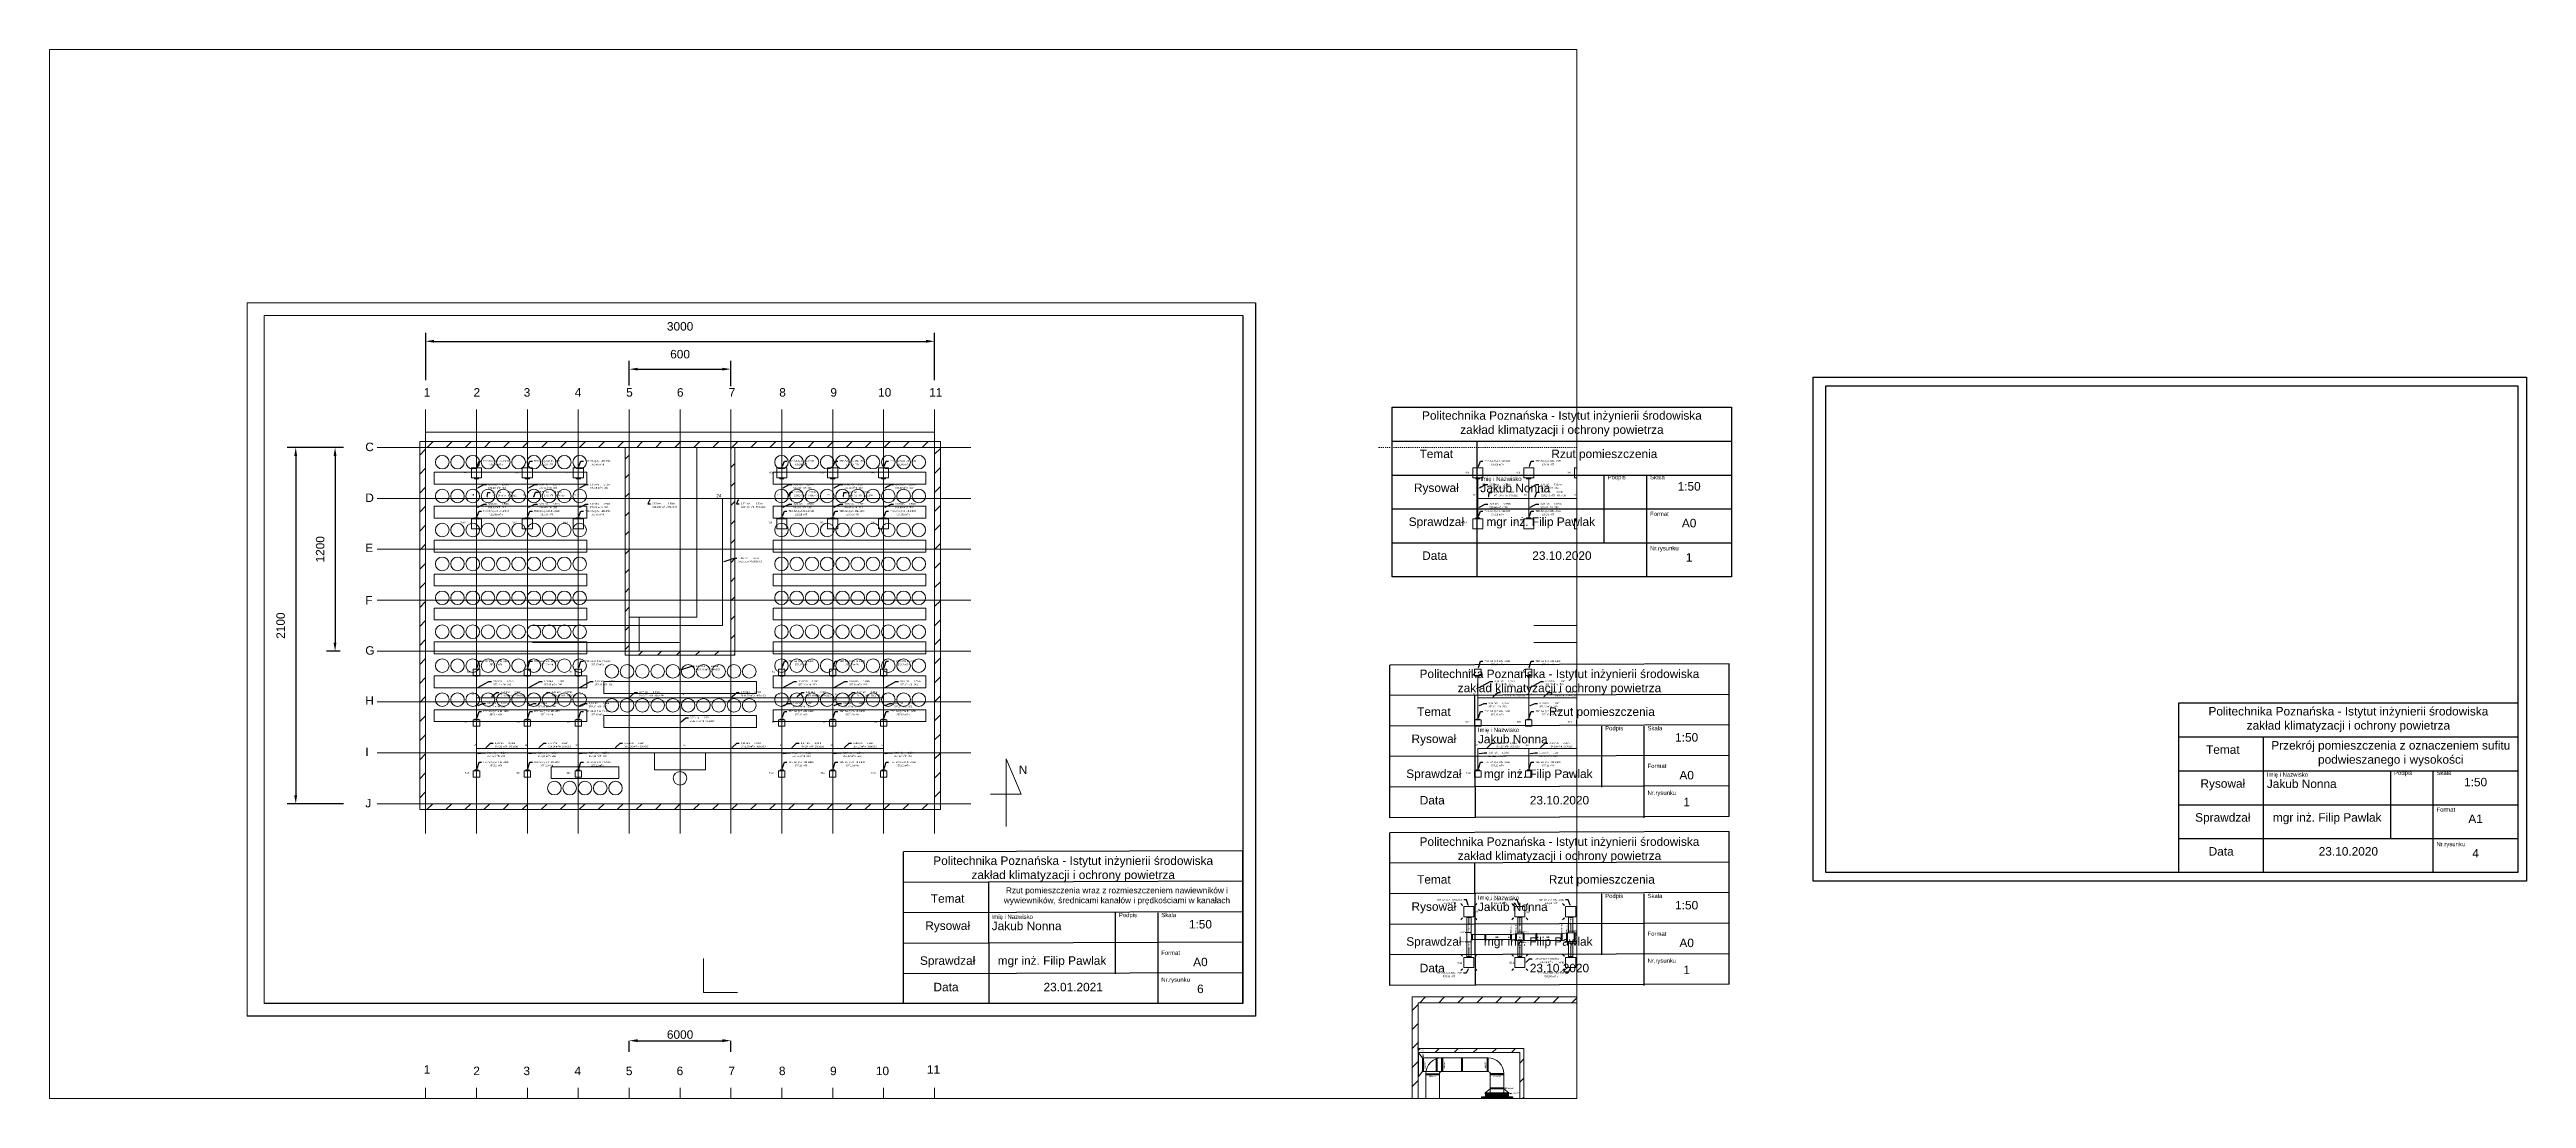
# Paper-space layout '6' of a CAD drawing. Header units: millimetres. Extents: x -233 to 2688, y -98 to 1139.
# The model-space entities are those that its viewports show. They can reach past a viewport. Long polylines and large blocks are cut down to what shows.
import ezdxf
from ezdxf import colors
from ezdxf.entities.mleader import LeaderData, LeaderLine
from ezdxf.math import Vec2, Vec3

# ---------------------------------------------------------------- set-up
doc = ezdxf.new("R2010")
doc.units = ezdxf.units.MM
for name, pattern in [('ACAD_ISO02W100', [15, 12, -3]), ('JIS_02_1.2', [2.5, 1.25, -1.25]), ('KRESKAKROPKA', [25.4, 12.7, -6.35, 0, -6.35])]:
    doc.linetypes.add(name, pattern=pattern)
for name, color, linetype in [('FLECAD1', 7, 'Continuous'), ('FLECAD2', 7, 'Continuous'), ('FLECAD3', 7, 'Continuous')]:
    doc.layers.add(name, color=color, linetype=linetype)
for name, color, linetype, lineweight in [('instalacja nawiewna', 150, 'Continuous', 20), ('kanały', 7, 'Continuous', 20), ('nawi. aksona', 150, 'Continuous', 20), ('nawi. strzałki', 150, 'Continuous', 20), ('Nawiew opis', 150, 'Continuous', 20), ('opisy', 7, 'Continuous', 13), ('wymiary', 7, 'Continuous', 13), ('wyw opis', 30, 'Continuous', 20), ('wywie. aksona', 30, 'Continuous', 20), ('wywiewniki', 30, 'Continuous', 20)]:
    doc.layers.add(name, color=color, linetype=linetype, lineweight=lineweight)
for name, color, linetype, lineweight, transparency in [('osie', 7, 'JIS_02_1.2', 5, 0.7), ('podkład', 7, 'Continuous', 13, 0.7), ('stanowiska', 7, 'Continuous', 15, 0.7)]:
    doc.layers.add(name, color=color, linetype=linetype, lineweight=lineweight, transparency=transparency)
doc.styles.get("Standard").update_dxf_attribs({"font": 'arial.ttf', "height": 0.02})
doc.styles.add('styl1', font='arial.ttf', dxfattribs={"height": 0.08})
doc.linetypes.add('ZYGZAK', pattern='A,0.00254,-5.08,[131,ltypeshp.shx,S=5.08,R=0,X=-5.08,Y=0],-10.16,[131,ltypeshp.shx,S=5.08,R=180,X=5.08,Y=0],-5.08', length=20.32254)
doc.dimstyles.new('Kopia Opisowy', dxfattribs={"dimscale": 0, "dimtxt": 0.08, "dimasz": 0.1, "dimexe": 0, "dimexo": 0.2, "dimgap": 0.1, "dimtad": 1, "dimlfac": 1000, "dimtxsty": 'styl1', "dimcen": 2.5, "dimadec": 0, "dimazin": 0, "dimtfac": 1, "dimtmove": 0, "dimatfit": 3, "dimfxl": 1, "dimarcsym": 0})
doc.dimstyles.new('wentylacja', dxfattribs={"dimscale": 0, "dimtxt": 0.5, "dimasz": 0.5, "dimexe": 0.5, "dimexo": 0.2, "dimtad": 1, "dimlfac": 100, "dimtxsty": 'styl1', "dimcen": 2.5, "dimadec": 0, "dimazin": 0, "dimtfac": 1, "dimtmove": 0, "dimatfit": 3, "dimfxl": 1, "dimarcsym": 0})
pattern_1 = [(270, (147696.248806, -27765.784242), (0.015875, -3e-18), []), (360, (147696.248806, -27765.78424), (2e-17, 0.0635), [])]
pattern_2 = [(270, (147696.248806, -27766.384242), (0.015875, -3e-18), []), (360, (147696.248806, -27766.38424), (2e-17, 0.0635), [])]

# ---------------------------------------------------------------- blocks, each defined once
blk = doc.blocks.new('*D8')
at = {"layer": 'Defpoints', "color": 0, "transparency": 16777216}
for p in [(59901.56, -87702.56), (59895.56, -87704.94), (59901.56, -87704.94)]:
    blk.add_point(p, dxfattribs=at)
at = {"layer": 'wymiary', "color": 0, "lineweight": -2, "transparency": 16777216}
for p, q in [((59895.56, -87703.52), (59895.56, -87702.06)), ((59896.06, -87702.56), (59901.06, -87702.56)), ((59901.56, -87703.56), (59901.56, -87702.06))]:
    blk.add_line(p, q, dxfattribs=at)
at = {"layer": 'wymiary', "color": 0, "transparency": 16777216}
for points in [[(59896.06, -87702.48), (59896.06, -87702.64), (59895.56, -87702.56)], [(59901.06, -87702.48), (59901.06, -87702.64), (59901.56, -87702.56)]]:
    blk.add_solid(points, dxfattribs=at)
at = {"layer": 'wymiary', "color": 0, "transparency": 16777216, "insert": (59898.56, -87701.68), "char_height": 0.5, "attachment_point": 5, "style": 'styl1'}
blk.add_mtext('600', dxfattribs=at)
blk = doc.blocks.new('*D9')
at = {"layer": 'Defpoints', "color": 0, "transparency": 16777216}
for p in [(59913.56, -87700.92), (59883.56, -87704.94), (59913.56, -87705.2)]:
    blk.add_point(p, dxfattribs=at)
at = {"layer": 'wymiary', "color": 0, "lineweight": -2, "transparency": 16777216}
for p, q in [((59883.56, -87703.21), (59883.56, -87700.42)), ((59884.06, -87700.92), (59913.06, -87700.92)), ((59913.56, -87703.21), (59913.56, -87700.42))]:
    blk.add_line(p, q, dxfattribs=at)
at = {"layer": 'wymiary', "color": 0, "transparency": 16777216}
for points in [[(59884.06, -87700.83), (59884.06, -87701), (59883.56, -87700.92)], [(59913.06, -87700.83), (59913.06, -87701), (59913.56, -87700.92)]]:
    blk.add_solid(points, dxfattribs=at)
at = {"layer": 'wymiary', "color": 0, "transparency": 16777216, "insert": (59898.56, -87700.04), "char_height": 0.5, "attachment_point": 5, "style": 'styl1'}
blk.add_mtext('3000', dxfattribs=at)
blk = doc.blocks.new('*D10')
at = {"layer": 'Defpoints', "color": 0, "transparency": 16777216}
for p in [(59880.71, -87707.18), (59875.9, -87728.18), (59880.71, -87728.18)]:
    blk.add_point(p, dxfattribs=at)
at = {"layer": 'wymiary', "color": 0, "lineweight": -2, "transparency": 16777216}
for p, q in [((59878.72, -87707.18), (59875.4, -87707.18)), ((59875.9, -87707.68), (59875.9, -87727.68)), ((59878.72, -87728.18), (59875.4, -87728.18))]:
    blk.add_line(p, q, dxfattribs=at)
at = {"layer": 'wymiary', "color": 0, "transparency": 16777216}
for points in [[(59875.81, -87707.68), (59875.98, -87707.68), (59875.9, -87707.18)], [(59875.81, -87727.68), (59875.98, -87727.68), (59875.9, -87728.18)]]:
    blk.add_solid(points, dxfattribs=at)
at = {"layer": 'wymiary', "color": 0, "transparency": 16777216, "insert": (59875.01, -87717.68), "char_height": 0.5, "attachment_point": 5, "rotation": 90, "style": 'styl1'}
blk.add_mtext('2100', dxfattribs=at)
blk = doc.blocks.new('*D11')
at = {"layer": 'Defpoints', "color": 0, "transparency": 16777216}
for p in [(59878.85, -87707.18), (59878.22, -87719.18), (59878.72, -87719.18)]:
    blk.add_point(p, dxfattribs=at)
at = {"layer": 'wymiary', "color": 0, "lineweight": -2, "transparency": 16777216}
for p, q in [((59878.65, -87707.18), (59877.72, -87707.18)), ((59878.22, -87707.68), (59878.22, -87718.68)), ((59878.52, -87719.18), (59877.72, -87719.18))]:
    blk.add_line(p, q, dxfattribs=at)
at = {"layer": 'wymiary', "color": 0, "transparency": 16777216}
for points in [[(59878.13, -87707.68), (59878.3, -87707.68), (59878.22, -87707.18)], [(59878.13, -87718.68), (59878.3, -87718.68), (59878.22, -87719.18)]]:
    blk.add_solid(points, dxfattribs=at)
at = {"layer": 'wymiary', "color": 0, "transparency": 16777216, "insert": (59877.34, -87713.18), "char_height": 0.5, "attachment_point": 5, "rotation": 90, "style": 'styl1'}
blk.add_mtext('1200', dxfattribs=at)
blk = doc.blocks.new('*D120')
at = {"layer": 'Defpoints', "color": 0, "transparency": 16777216}
for p in [(59901.56, -87742.15), (59895.56, -87744.94), (59901.56, -87744.94)]:
    blk.add_point(p, dxfattribs=at)
at = {"layer": 'wymiary', "color": 0, "lineweight": -2, "transparency": 16777216}
for p, q in [((59895.56, -87742.81), (59895.56, -87742.15)), ((59896.06, -87742.15), (59901.06, -87742.15)), ((59901.56, -87742.81), (59901.56, -87742.15))]:
    blk.add_line(p, q, dxfattribs=at)
at = {"layer": 'wymiary', "color": 0, "transparency": 16777216}
for points in [[(59896.06, -87742.06), (59896.06, -87742.23), (59895.56, -87742.15)], [(59901.06, -87742.06), (59901.06, -87742.23), (59901.56, -87742.15)]]:
    blk.add_solid(points, dxfattribs=at)
at = {"layer": 'wymiary', "color": 0, "transparency": 16777216, "insert": (59898.56, -87741.79), "char_height": 0.08, "attachment_point": 5, "style": 'styl1'}
blk.add_mtext('{\\H6.25x;6000}', dxfattribs=at)

msp = doc.modelspace()

# ---------------------------------------------------------------- hatches: boundary and pattern name
at = {"layer": 'kanały', "ltscale": 20}
h = msp.add_hatch(color=256, dxfattribs=at)
h.dxf.hatch_style = 1
h.paths.add_polyline_path([(59947.430347, -87745.26253), (59946.030347, -87745.26253), (59946.030347, -87745.25753), (59947.430347, -87745.25753)])
h = msp.add_hatch(dxfattribs=at)
h.set_pattern_fill('GRATE', color=256, scale=0.02, angle=270)
h.set_pattern_definition(pattern_1)
edge = h.paths.add_edge_path()
edge.add_line((59947.405347, -87745.32753), (59946.055347, -87745.32753))
edge.add_line((59947.405347, -87745.30753), (59946.055347, -87745.30753))
h = msp.add_hatch(color=256, dxfattribs=at)
h.dxf.hatch_style = 1
h.paths.add_polyline_path([(59947.430347, -87745.45253), (59946.030347, -87745.45253), (59946.030347, -87745.45753), (59947.430347, -87745.45753)])
h = msp.add_hatch(color=256, dxfattribs=at)
h.dxf.hatch_style = 1
h.paths.add_polyline_path([(59947.430347, -87745.86253), (59946.030347, -87745.86253), (59946.030347, -87745.85753), (59947.430347, -87745.85753)])
h = msp.add_hatch(dxfattribs=at)
h.set_pattern_fill('GRATE', color=256, scale=0.02, angle=270)
h.set_pattern_definition(pattern_1)
edge = h.paths.add_edge_path()
edge.add_line((59947.405347, -87745.40753), (59946.055347, -87745.40753))
edge.add_line((59947.405347, -87745.38753), (59946.055347, -87745.38753))
h = msp.add_hatch(dxfattribs=at)
h.set_pattern_fill('GRATE', color=256, scale=0.02, angle=270)
h.set_pattern_definition(pattern_2)
edge = h.paths.add_edge_path()
edge.add_line((59947.405347, -87745.92753), (59946.055347, -87745.92753))
edge.add_line((59947.405347, -87745.90753), (59946.055347, -87745.90753))
h = msp.add_hatch(dxfattribs=at)
h.set_pattern_fill('GRATE', color=256, scale=0.02, angle=270)
h.set_pattern_definition(pattern_2)
edge = h.paths.add_edge_path()
edge.add_line((59947.405347, -87746.00753), (59946.055347, -87746.00753))
edge.add_line((59947.405347, -87745.98753), (59946.055347, -87745.98753))
at = {"layer": 'podkład'}
h = msp.add_hatch(dxfattribs=at)
h.set_pattern_fill('ANSI31', color=256, scale=0.25)
h.set_pattern_definition([(45, (56926.0629, -93721.4216), (-0.56126601, 0.56126601), [])])
h.paths.add_polyline_path([(59883.206646, -87728.526935), (59913.906646, -87728.526935), (59913.906646, -87706.826935), (59883.206646, -87706.826935)])
h.paths.add_polyline_path([(59883.556646, -87707.176935), (59895.316646, -87707.176935), (59895.316646, -87719.416935), (59901.796646, -87719.416935), (59901.796646, -87707.176935), (59913.556646, -87707.176935), (59913.556646, -87728.176935), (59883.556646, -87728.176935)], flags=16)
h.paths.add_polyline_path([(59895.556646, -87707.176935), (59901.556646, -87707.176935), (59901.556646, -87719.176935), (59895.556646, -87719.176935)], flags=16)
h = msp.add_hatch(dxfattribs=at)
h.set_pattern_fill('ANSI31', color=256, scale=0.25)
h.set_pattern_definition([(45, (56984.5771, -93754.1623), (-0.56126601, 0.56126601), [])])
h.paths.add_polyline_path([(59941.720847, -87739.567651), (59941.720847, -87761.267651), (59972.420847, -87761.267651), (59972.420847, -87739.567651)])
h.paths.add_polyline_path([(59942.070847, -87739.917651), (59953.830847, -87739.917651), (59953.830847, -87752.157651), (59960.310847, -87752.157651), (59960.310847, -87739.917651), (59972.070847, -87739.917651), (59972.070847, -87760.917651), (59942.070847, -87760.917651)], flags=16)
h.paths.add_polyline_path([(59954.070847, -87739.917651), (59960.070847, -87739.917651), (59960.070847, -87751.917651), (59954.070847, -87751.917651)], flags=16)
h = msp.add_hatch(dxfattribs=at)
h.set_pattern_fill('ANSI31', color=256, scale=0.25)
edge = h.paths.add_edge_path()
edge.add_line((59948.070847, -87742.842651), (59942.070847, -87742.842651))
edge.add_line((59942.070847, -87742.602651), (59948.310847, -87742.602651))
edge.add_line((59948.310847, -87752.082651), (59948.310847, -87742.602651))
edge.add_line((59948.070847, -87751.842651), (59948.070847, -87742.842651))
edge.add_line((59942.070847, -87751.842651), (59948.070847, -87751.842651))
edge.add_line((59942.070847, -87752.082651), (59948.310847, -87752.082651))

# ---------------------------------------------------------------- linework, layer by layer
at = {"layer": 'FLECAD1', "linetype": 'Continuous'}
msp.add_polyline3d([(59945.829847, -87746.05753, 0), (59945.829847, -87745.45753, 0), (59947.630847, -87745.45753, 0), (59947.630847, -87746.05753, 0), (59947.616847, -87746.05753, 0), (59947.558847, -87746.05753, 0), (59945.902847, -87746.05753, 0), (59945.844847, -87746.05753, 0), (59945.829847, -87746.05753, 0)], dxfattribs=at)
at = {"layer": 'FLECAD2', "linetype": 'Continuous'}
msp.add_polyline3d([(59945.879847, -87746.00753, 0), (59945.879847, -87745.50753, 0), (59947.580847, -87745.50753, 0), (59947.580847, -87746.00753, 0), (59945.879847, -87746.00753, 0)], dxfattribs=at)
at = {"layer": 'FLECAD3', "linetype": 'Continuous'}
for p, q in [((59946.900847, -87745.63253), (59945.879847, -87745.63253)), ((59946.900847, -87745.88253), (59945.879847, -87745.88253)), ((59946.559847, -87745.75753), (59947.580847, -87745.75753))]:
    msp.add_line(p, q, dxfattribs=at)
at = {"layer": 'instalacja nawiewna', "ltscale": 20}
for p, q in [((59898.556646, -87718.676935), (59895.856646, -87718.676935)), ((59898.556646, -87721.926935), (59898.556646, -87718.676935)), ((59886.457646, -87720.665935), (59886.457646, -87720.615935)), ((59886.655646, -87720.665935), (59886.457646, -87720.665935)), ((59886.556646, -87721.926935), (59886.556646, -87720.665935)), ((59886.556646, -87723.187935), (59886.556646, -87721.926935)), ((59889.556646, -87721.926935), (59886.556646, -87721.926935)), ((59886.655646, -87720.615935), (59886.655646, -87720.665935)), ((59889.457646, -87720.665935), (59889.457646, -87720.615935)), ((59889.655646, -87720.665935), (59889.457646, -87720.665935)), ((59889.556646, -87721.926935), (59889.556646, -87720.665935)), ((59889.556646, -87723.187935), (59889.556646, -87721.926935)), ((59892.556646, -87721.926935), (59889.556646, -87721.926935)), ((59889.655646, -87720.615935), (59889.655646, -87720.665935)), ((59892.457646, -87720.665935), (59892.457646, -87720.615935)), ((59892.655646, -87720.665935), (59892.457646, -87720.665935)), ((59892.556646, -87721.926935), (59892.556646, -87720.665935)), ((59892.556646, -87723.187935), (59892.556646, -87721.926935)), ((59892.556646, -87721.926935), (59898.556646, -87721.926935)), ((59892.655646, -87720.615935), (59892.655646, -87720.665935)), ((59904.556646, -87721.926935), (59898.556646, -87721.926935)), ((59898.556646, -87724.926935), (59898.556646, -87721.926935)), ((59904.457646, -87720.665935), (59904.457646, -87720.615935)), ((59904.655646, -87720.665935), (59904.457646, -87720.665935)), ((59904.556646, -87721.926935), (59904.556646, -87720.665935)), ((59907.556646, -87721.926935), (59904.556646, -87721.926935)), ((59904.556646, -87723.187935), (59904.556646, -87721.926935)), ((59904.655646, -87720.615935), (59904.655646, -87720.665935)), ((59907.457646, -87720.665935), (59907.457646, -87720.615935)), ((59907.655646, -87720.665935), (59907.457646, -87720.665935)), ((59907.556646, -87721.926935), (59907.556646, -87720.665935)), ((59910.556646, -87721.926935), (59907.556646, -87721.926935)), ((59907.556646, -87723.187935), (59907.556646, -87721.926935)), ((59907.655646, -87720.615935), (59907.655646, -87720.665935)), ((59910.457646, -87720.665935), (59910.457646, -87720.615935)), ((59910.655646, -87720.665935), (59910.457646, -87720.665935)), ((59910.556646, -87721.926935), (59910.556646, -87720.665935)), ((59910.556646, -87723.187935), (59910.556646, -87721.926935)), ((59910.655646, -87720.615935), (59910.655646, -87720.665935)), ((59945.498826, -87720.665935), (59945.498826, -87720.615935)), ((59945.696826, -87720.665935), (59945.498826, -87720.665935)), ((59945.597826, -87721.926935), (59945.597826, -87720.665935)), ((59945.597826, -87723.187935), (59945.597826, -87721.926935)), ((59948.597826, -87721.926935), (59945.597826, -87721.926935)), ((59945.696826, -87720.615935), (59945.696826, -87720.665935)), ((59948.498826, -87720.665935), (59948.498826, -87720.615935)), ((59948.696826, -87720.665935), (59948.498826, -87720.665935)), ((59948.597826, -87721.926935), (59948.597826, -87720.665935)), ((59948.597826, -87723.187935), (59948.597826, -87721.926935)), ((59951.597826, -87721.926935), (59948.597826, -87721.926935)), ((59948.696826, -87720.615935), (59948.696826, -87720.665935)), ((59951.498826, -87720.665935), (59951.498826, -87720.615935)), ((59951.696826, -87720.665935), (59951.498826, -87720.665935)), ((59951.597826, -87721.926935), (59951.597826, -87720.665935)), ((59951.597826, -87723.187935), (59951.597826, -87721.926935)), ((59951.597826, -87721.926935), (59957.597826, -87721.926935)), ((59951.696826, -87720.615935), (59951.696826, -87720.665935)), ((59886.655646, -87723.187935), (59886.457646, -87723.187935)), ((59886.457646, -87723.187935), (59886.457646, -87723.237935)), ((59886.655646, -87723.237935), (59886.655646, -87723.187935)), ((59889.655646, -87723.187935), (59889.457646, -87723.187935)), ((59889.457646, -87723.187935), (59889.457646, -87723.237935)), ((59889.655646, -87723.237935), (59889.655646, -87723.187935)), ((59892.655646, -87723.187935), (59892.457646, -87723.187935)), ((59892.457646, -87723.187935), (59892.457646, -87723.237935)), ((59892.655646, -87723.237935), (59892.655646, -87723.187935)), ((59904.655646, -87723.187935), (59904.457646, -87723.187935)), ((59904.457646, -87723.187935), (59904.457646, -87723.237935)), ((59904.655646, -87723.237935), (59904.655646, -87723.187935)), ((59907.655646, -87723.187935), (59907.457646, -87723.187935)), ((59907.457646, -87723.187935), (59907.457646, -87723.237935)), ((59907.655646, -87723.237935), (59907.655646, -87723.187935)), ((59910.655646, -87723.187935), (59910.457646, -87723.187935)), ((59910.457646, -87723.187935), (59910.457646, -87723.237935)), ((59910.655646, -87723.237935), (59910.655646, -87723.187935)), ((59945.696826, -87723.187935), (59945.498826, -87723.187935)), ((59945.498826, -87723.187935), (59945.498826, -87723.237935)), ((59945.696826, -87723.237935), (59945.696826, -87723.187935)), ((59948.696826, -87723.187935), (59948.498826, -87723.187935)), ((59948.498826, -87723.187935), (59948.498826, -87723.237935)), ((59948.696826, -87723.237935), (59948.696826, -87723.187935)), ((59951.696826, -87723.187935), (59951.498826, -87723.187935)), ((59951.498826, -87723.187935), (59951.498826, -87723.237935)), ((59951.696826, -87723.237935), (59951.696826, -87723.187935)), ((59886.655646, -87726.187935), (59886.457646, -87726.187935)), ((59886.457646, -87726.187935), (59886.457646, -87726.237935)), ((59886.556646, -87726.187935), (59886.556646, -87724.926935)), ((59889.556646, -87724.926935), (59886.556646, -87724.926935)), ((59886.655646, -87726.237935), (59886.655646, -87726.187935)), ((59889.655646, -87726.187935), (59889.457646, -87726.187935)), ((59889.457646, -87726.187935), (59889.457646, -87726.237935)), ((59889.556646, -87726.187935), (59889.556646, -87724.926935)), ((59892.556646, -87724.926935), (59889.556646, -87724.926935)), ((59889.655646, -87726.237935), (59889.655646, -87726.187935)), ((59892.655646, -87726.187935), (59892.457646, -87726.187935)), ((59892.457646, -87726.187935), (59892.457646, -87726.237935)), ((59892.556646, -87724.926935), (59898.556646, -87724.926935)), ((59892.556646, -87726.187935), (59892.556646, -87724.926935)), ((59892.655646, -87726.237935), (59892.655646, -87726.187935)), ((59898.556646, -87724.926935), (59904.556646, -87724.926935)), ((59904.655646, -87726.187935), (59904.457646, -87726.187935)), ((59904.457646, -87726.187935), (59904.457646, -87726.237935)), ((59907.556646, -87724.926935), (59904.556646, -87724.926935)), ((59904.556646, -87726.187935), (59904.556646, -87724.926935)), ((59904.655646, -87726.237935), (59904.655646, -87726.187935)), ((59907.655646, -87726.187935), (59907.457646, -87726.187935)), ((59907.457646, -87726.187935), (59907.457646, -87726.237935)), ((59910.556646, -87724.926935), (59907.556646, -87724.926935)), ((59907.556646, -87726.187935), (59907.556646, -87724.926935)), ((59907.655646, -87726.237935), (59907.655646, -87726.187935)), ((59910.655646, -87726.187935), (59910.457646, -87726.187935)), ((59910.457646, -87726.187935), (59910.457646, -87726.237935)), ((59910.556646, -87726.187935), (59910.556646, -87724.926935)), ((59910.655646, -87726.237935), (59910.655646, -87726.187935)), ((59945.696826, -87726.187935), (59945.498826, -87726.187935)), ((59945.498826, -87726.187935), (59945.498826, -87726.237935)), ((59945.597826, -87726.187935), (59945.597826, -87724.926935)), ((59948.597826, -87724.926935), (59945.597826, -87724.926935)), ((59945.696826, -87726.237935), (59945.696826, -87726.187935)), ((59948.696826, -87726.187935), (59948.498826, -87726.187935)), ((59948.498826, -87726.187935), (59948.498826, -87726.237935)), ((59948.597826, -87726.187935), (59948.597826, -87724.926935)), ((59951.597826, -87724.926935), (59948.597826, -87724.926935)), ((59948.696826, -87726.237935), (59948.696826, -87726.187935)), ((59951.696826, -87726.187935), (59951.498826, -87726.187935)), ((59951.498826, -87726.187935), (59951.498826, -87726.237935)), ((59951.597826, -87724.926935), (59957.597826, -87724.926935)), ((59951.597826, -87726.187935), (59951.597826, -87724.926935)), ((59951.696826, -87726.237935), (59951.696826, -87726.187935))]:
    msp.add_line(p, q, dxfattribs=at)
for points in [[(59886.367646, -87720.237935), (59886.745646, -87720.237935), (59886.745646, -87720.615935), (59886.367646, -87720.615935)], [(59889.367646, -87720.237935), (59889.745646, -87720.237935), (59889.745646, -87720.615935), (59889.367646, -87720.615935)], [(59892.367646, -87720.237935), (59892.745646, -87720.237935), (59892.745646, -87720.615935), (59892.367646, -87720.615935)], [(59904.367646, -87720.237935), (59904.745646, -87720.237935), (59904.745646, -87720.615935), (59904.367646, -87720.615935)], [(59907.367646, -87720.237935), (59907.745646, -87720.237935), (59907.745646, -87720.615935), (59907.367646, -87720.615935)], [(59910.367646, -87720.237935), (59910.745646, -87720.237935), (59910.745646, -87720.615935), (59910.367646, -87720.615935)], [(59945.408826, -87720.237935), (59945.786826, -87720.237935), (59945.786826, -87720.615935), (59945.408826, -87720.615935)], [(59948.408826, -87720.237935), (59948.786826, -87720.237935), (59948.786826, -87720.615935), (59948.408826, -87720.615935)], [(59951.408826, -87720.237935), (59951.786826, -87720.237935), (59951.786826, -87720.615935), (59951.408826, -87720.615935)], [(59886.367646, -87723.237935), (59886.745646, -87723.237935), (59886.745646, -87723.615935), (59886.367646, -87723.615935)], [(59889.367646, -87723.237935), (59889.745646, -87723.237935), (59889.745646, -87723.615935), (59889.367646, -87723.615935)], [(59892.367646, -87723.237935), (59892.745646, -87723.237935), (59892.745646, -87723.615935), (59892.367646, -87723.615935)], [(59904.367646, -87723.237935), (59904.745646, -87723.237935), (59904.745646, -87723.615935), (59904.367646, -87723.615935)], [(59907.367646, -87723.237935), (59907.745646, -87723.237935), (59907.745646, -87723.615935), (59907.367646, -87723.615935)], [(59910.367646, -87723.237935), (59910.745646, -87723.237935), (59910.745646, -87723.615935), (59910.367646, -87723.615935)], [(59945.408826, -87723.237935), (59945.786826, -87723.237935), (59945.786826, -87723.615935), (59945.408826, -87723.615935)], [(59948.408826, -87723.237935), (59948.786826, -87723.237935), (59948.786826, -87723.615935), (59948.408826, -87723.615935)], [(59951.408826, -87723.237935), (59951.786826, -87723.237935), (59951.786826, -87723.615935), (59951.408826, -87723.615935)], [(59886.367646, -87726.237935), (59886.745646, -87726.237935), (59886.745646, -87726.615935), (59886.367646, -87726.615935)], [(59889.367646, -87726.237935), (59889.745646, -87726.237935), (59889.745646, -87726.615935), (59889.367646, -87726.615935)], [(59892.367646, -87726.237935), (59892.745646, -87726.237935), (59892.745646, -87726.615935), (59892.367646, -87726.615935)], [(59904.367646, -87726.237935), (59904.745646, -87726.237935), (59904.745646, -87726.615935), (59904.367646, -87726.615935)], [(59907.367646, -87726.237935), (59907.745646, -87726.237935), (59907.745646, -87726.615935), (59907.367646, -87726.615935)], [(59910.367646, -87726.237935), (59910.745646, -87726.237935), (59910.745646, -87726.615935), (59910.367646, -87726.615935)], [(59945.408826, -87726.237935), (59945.786826, -87726.237935), (59945.786826, -87726.615935), (59945.408826, -87726.615935)], [(59948.408826, -87726.237935), (59948.786826, -87726.237935), (59948.786826, -87726.615935), (59948.408826, -87726.615935)], [(59951.408826, -87726.237935), (59951.786826, -87726.237935), (59951.786826, -87726.615935), (59951.408826, -87726.615935)]]:
    msp.add_lwpolyline(points, close=True, dxfattribs=at)
at = {"layer": 'kanały'}
for p, q in [((59945.368847, -87734.244567), (59944.770847, -87734.244567)), ((59944.770847, -87734.244567), (59944.770847, -87734.842567)), ((59944.770847, -87734.842567), (59945.368847, -87734.842567)), ((59944.945847, -87734.892567), (59944.945847, -87734.842567)), ((59945.193847, -87734.892567), (59944.945847, -87734.892567)), ((59945.193847, -87734.892567), (59945.193847, -87734.842567)), ((59945.368847, -87734.842567), (59945.368847, -87734.244567)), ((59948.368847, -87734.244567), (59947.770847, -87734.244567)), ((59947.770847, -87734.244567), (59947.770847, -87734.842567)), ((59947.770847, -87734.842567), (59948.368847, -87734.842567)), ((59947.945847, -87734.892567), (59947.945847, -87734.842567)), ((59948.193847, -87734.892567), (59947.945847, -87734.892567)), ((59948.193847, -87734.892567), (59948.193847, -87734.842567)), ((59948.368847, -87734.842567), (59948.368847, -87734.244567)), ((59951.368847, -87734.244567), (59950.770847, -87734.244567)), ((59950.770847, -87734.244567), (59950.770847, -87734.842567)), ((59950.770847, -87734.842567), (59951.368847, -87734.842567)), ((59950.945847, -87734.892567), (59950.945847, -87734.842567)), ((59951.193847, -87734.892567), (59950.945847, -87734.892567)), ((59951.193847, -87734.892567), (59951.193847, -87734.842567)), ((59951.368847, -87734.842567), (59951.368847, -87734.244567)), ((59944.945847, -87735.767567), (59944.945847, -87736.317567)), ((59945.195847, -87735.767567), (59944.945847, -87735.767567)), ((59945.195847, -87736.317567), (59944.945847, -87736.317567)), ((59945.195847, -87735.767567), (59945.195847, -87735.892567)), ((59945.255847, -87735.892567), (59945.195847, -87735.892567)), ((59945.255847, -87736.192567), (59945.195847, -87736.192567)), ((59945.195847, -87736.192567), (59945.195847, -87736.317567)), ((59944.770847, -87737.840567), (59944.770847, -87737.242567)), ((59944.770847, -87737.242567), (59945.368847, -87737.242567)), ((59945.368847, -87737.840567), (59944.770847, -87737.840567)), ((59945.193847, -87737.192567), (59944.945847, -87737.192567)), ((59944.945847, -87737.192567), (59944.945847, -87737.242567)), ((59945.193847, -87737.192567), (59945.193847, -87737.242567)), ((59945.368847, -87737.242567), (59945.368847, -87737.840567)), ((59947.770847, -87737.840567), (59947.770847, -87737.242567)), ((59947.770847, -87737.242567), (59948.368847, -87737.242567)), ((59948.368847, -87737.840567), (59947.770847, -87737.840567)), ((59948.193847, -87737.192567), (59947.945847, -87737.192567)), ((59947.945847, -87737.192567), (59947.945847, -87737.242567)), ((59948.193847, -87737.192567), (59948.193847, -87737.242567)), ((59948.368847, -87737.242567), (59948.368847, -87737.840567)), ((59950.770847, -87737.840567), (59950.770847, -87737.242567)), ((59950.770847, -87737.242567), (59951.368847, -87737.242567)), ((59951.368847, -87737.840567), (59950.770847, -87737.840567)), ((59951.193847, -87737.192567), (59950.945847, -87737.192567)), ((59950.945847, -87737.192567), (59950.945847, -87737.242567)), ((59951.193847, -87737.192567), (59951.193847, -87737.242567)), ((59951.368847, -87737.242567), (59951.368847, -87737.840567)), ((59942.340847, -87743.167651), (59942.340847, -87743.967651)), ((59942.370847, -87743.167651), (59942.370847, -87743.967651)), ((59943.140347, -87743.224622), (59943.140347, -87743.167651)), ((59943.170347, -87743.167651), (59943.170347, -87743.214186)), ((59943.200347, -87743.20488), (59943.200347, -87743.167651)), ((59942.539978, -87743.967651), (59942.370847, -87743.967651)), ((59943.490847, -87743.967651), (59944.670347, -87743.967651)), ((59946.330347, -87744.98253), (59946.030347, -87745.23253)), ((59947.430347, -87745.23253), (59946.030347, -87745.23253)), ((59947.430347, -87745.25753), (59946.030347, -87745.25753)), ((59947.430347, -87745.23253), (59947.130347, -87744.98253)), ((59947.430347, -87745.45753), (59946.030347, -87745.45753))]:
    msp.add_line(p, q, dxfattribs=at)
at = {"layer": 'kanały', "linetype": 'ZYGZAK', "ltscale": 0.1}
for p, q in [((59944.945847, -87735.767567), (59944.945847, -87734.892567)), ((59945.195847, -87735.767567), (59945.193847, -87734.892567)), ((59947.945847, -87735.742567), (59947.945847, -87734.892567)), ((59948.195847, -87735.742567), (59948.193847, -87734.892567)), ((59950.945847, -87735.692567), (59950.945847, -87734.892567)), ((59951.195847, -87735.692567), (59951.193847, -87734.892567)), ((59944.945847, -87737.192567), (59944.945847, -87736.317567)), ((59945.193847, -87737.192567), (59945.195847, -87736.317567)), ((59947.945847, -87737.142567), (59947.945847, -87736.342567)), ((59948.193847, -87737.142567), (59948.195847, -87736.342567)), ((59950.945847, -87737.192567), (59950.945847, -87736.392567)), ((59951.193847, -87737.192567), (59951.195847, -87736.392567))]:
    msp.add_line(p, q, dxfattribs=at)
at = {"layer": 'kanały', "ltscale": 20}
for p, q in [((59945.225847, -87735.892567), (59945.225847, -87736.192567)), ((59945.255847, -87735.892567), (59945.255847, -87735.867567)), ((59945.255847, -87735.892567), (59945.255847, -87735.867567)), ((59946.045847, -87735.892567), (59945.255847, -87735.892567)), ((59945.255847, -87735.892567), (59945.255847, -87736.192567)), ((59945.255847, -87735.892567), (59945.255847, -87736.192567)), ((59946.045847, -87736.192567), (59945.255847, -87736.192567)), ((59945.255847, -87736.217567), (59945.255847, -87736.192567)), ((59945.255847, -87736.217567), (59945.255847, -87736.192567)), ((59945.285847, -87735.892567), (59945.285847, -87736.192567)), ((59946.015847, -87735.892567), (59946.015847, -87736.192567)), ((59946.045847, -87735.892567), (59946.045847, -87735.867567)), ((59946.045847, -87735.892567), (59946.045847, -87735.867567)), ((59947.545847, -87735.892567), (59946.045847, -87735.892567)), ((59946.045847, -87735.892567), (59946.045847, -87736.192567)), ((59946.045847, -87735.892567), (59946.045847, -87736.192567)), ((59947.545847, -87736.192567), (59946.045847, -87736.192567)), ((59946.045847, -87736.217567), (59946.045847, -87736.192567)), ((59946.045847, -87736.217567), (59946.045847, -87736.192567)), ((59946.075847, -87735.892567), (59946.075847, -87736.192567)), ((59947.515847, -87735.892567), (59947.515847, -87736.192567)), ((59947.545847, -87735.867567), (59947.545847, -87735.892567)), ((59947.545847, -87735.892567), (59947.545847, -87735.867567)), ((59947.545847, -87736.192567), (59947.545847, -87735.892567)), ((59947.575847, -87735.892567), (59947.545847, -87735.892567)), ((59947.545847, -87735.892567), (59947.545847, -87736.192567)), ((59947.545847, -87736.192567), (59947.545847, -87736.217567)), ((59947.575847, -87736.192567), (59947.545847, -87736.192567)), ((59947.545847, -87736.217567), (59947.545847, -87736.192567)), ((59947.815847, -87735.842567), (59947.575847, -87735.892567)), ((59947.575847, -87736.192567), (59947.575847, -87735.892567)), ((59947.815847, -87736.242567), (59947.575847, -87736.192567)), ((59947.815847, -87736.242567), (59947.815847, -87735.842567)), ((59947.815847, -87735.842567), (59947.845847, -87735.842567)), ((59947.815847, -87736.242567), (59947.845847, -87736.242567)), ((59947.845847, -87735.842567), (59947.845847, -87735.817567)), ((59947.845847, -87735.817567), (59947.845847, -87735.842567)), ((59947.845847, -87735.842567), (59947.845847, -87736.242567)), ((59948.295847, -87735.842567), (59947.845847, -87735.842567)), ((59947.845847, -87736.242567), (59947.845847, -87735.842567)), ((59947.845847, -87736.267567), (59947.845847, -87736.242567)), ((59948.295847, -87736.242567), (59947.845847, -87736.242567)), ((59947.845847, -87736.242567), (59947.845847, -87736.267567)), ((59947.875847, -87735.842567), (59947.875847, -87736.242567)), ((59948.195847, -87735.742567), (59947.945847, -87735.742567)), ((59947.945847, -87735.742567), (59947.945847, -87735.842567)), ((59947.945847, -87736.342567), (59947.945847, -87736.242567)), ((59948.195847, -87736.342567), (59947.945847, -87736.342567)), ((59948.195847, -87735.742567), (59948.195847, -87735.842567)), ((59948.195847, -87736.342567), (59948.195847, -87736.242567)), ((59948.265847, -87735.842567), (59948.265847, -87736.242567)), ((59948.295847, -87735.842567), (59948.295847, -87735.817567)), ((59948.295847, -87735.842567), (59948.295847, -87735.817567)), ((59948.295847, -87735.842567), (59948.295847, -87736.242567)), ((59949.045847, -87735.842567), (59948.295847, -87735.842567)), ((59948.295847, -87735.842567), (59948.295847, -87736.242567)), ((59948.295847, -87736.267567), (59948.295847, -87736.242567)), ((59949.045847, -87736.242567), (59948.295847, -87736.242567)), ((59948.295847, -87736.267567), (59948.295847, -87736.242567)), ((59948.325847, -87735.842567), (59948.325847, -87736.242567)), ((59949.015847, -87735.842567), (59949.015847, -87736.242567)), ((59949.045847, -87735.842567), (59949.045847, -87735.817567)), ((59949.045847, -87735.842567), (59949.045847, -87735.817567)), ((59950.545847, -87735.842567), (59949.045847, -87735.842567)), ((59949.045847, -87735.842567), (59949.045847, -87736.242567)), ((59949.045847, -87735.842567), (59949.045847, -87736.242567)), ((59950.545847, -87736.242567), (59949.045847, -87736.242567)), ((59949.045847, -87736.267567), (59949.045847, -87736.242567)), ((59949.045847, -87736.267567), (59949.045847, -87736.242567)), ((59949.075847, -87735.842567), (59949.075847, -87736.242567)), ((59950.515847, -87735.842567), (59950.515847, -87736.242567)), ((59950.545847, -87735.817567), (59950.545847, -87735.842567)), ((59950.545847, -87735.842567), (59950.545847, -87735.817567)), ((59950.545847, -87736.242567), (59950.545847, -87735.842567)), ((59950.575847, -87735.842567), (59950.545847, -87735.842567)), ((59950.545847, -87735.842567), (59950.545847, -87736.242567)), ((59950.545847, -87736.242567), (59950.545847, -87736.267567)), ((59950.575847, -87736.242567), (59950.545847, -87736.242567)), ((59950.545847, -87736.267567), (59950.545847, -87736.242567)), ((59950.815847, -87735.792567), (59950.575847, -87735.842567)), ((59950.575847, -87736.242567), (59950.575847, -87735.842567)), ((59950.815847, -87736.292567), (59950.575847, -87736.242567)), ((59950.815847, -87736.292567), (59950.815847, -87735.792567)), ((59950.815847, -87735.792567), (59950.845847, -87735.792567)), ((59950.815847, -87736.292567), (59950.845847, -87736.292567)), ((59950.845847, -87735.792567), (59950.845847, -87735.767567)), ((59950.845847, -87735.767567), (59950.845847, -87735.792567)), ((59950.845847, -87735.792567), (59950.845847, -87736.292567)), ((59951.295847, -87735.792567), (59950.845847, -87735.792567)), ((59950.845847, -87736.292567), (59950.845847, -87735.792567)), ((59950.845847, -87736.317567), (59950.845847, -87736.292567)), ((59951.295847, -87736.292567), (59950.845847, -87736.292567)), ((59950.845847, -87736.292567), (59950.845847, -87736.317567)), ((59950.875847, -87735.792567), (59950.875847, -87736.292567)), ((59951.195847, -87735.692567), (59950.945847, -87735.692567)), ((59950.945847, -87735.692567), (59950.945847, -87735.792567)), ((59950.945847, -87736.392567), (59950.945847, -87736.292567)), ((59951.195847, -87736.392567), (59950.945847, -87736.392567)), ((59951.195847, -87735.692567), (59951.195847, -87735.792567)), ((59951.195847, -87736.392567), (59951.195847, -87736.292567)), ((59951.265847, -87735.792567), (59951.265847, -87736.292567)), ((59951.295847, -87735.792567), (59951.295847, -87735.767567)), ((59951.295847, -87735.792567), (59951.295847, -87735.767567)), ((59951.295847, -87735.792567), (59951.295847, -87736.292567)), ((59952.720847, -87735.792567), (59951.295847, -87735.792567)), ((59951.295847, -87735.792567), (59951.295847, -87736.292567)), ((59951.295847, -87736.317567), (59951.295847, -87736.292567)), ((59952.720847, -87736.292567), (59951.295847, -87736.292567)), ((59951.295847, -87736.317567), (59951.295847, -87736.292567)), ((59951.325847, -87735.792567), (59951.325847, -87736.292567)), ((59942.070847, -87742.842651), (59942.070847, -87742.867651)), ((59942.070847, -87744.267651), (59942.070847, -87742.867651)), ((59942.100847, -87742.867651), (59942.070847, -87742.867651)), ((59942.100847, -87744.267651), (59942.100847, -87742.867651)), ((59942.100847, -87742.867651), (59942.340847, -87743.167651)), ((59942.340847, -87743.167651), (59942.370847, -87743.167651)), ((59942.370847, -87743.142651), (59942.370847, -87743.167651)), ((59942.370847, -87743.167651), (59942.370847, -87743.142651)), ((59942.370847, -87743.167651), (59943.170347, -87743.167651)), ((59942.370847, -87743.167651), (59942.370847, -87743.967651)), ((59942.400847, -87743.167651), (59942.400847, -87743.967651)), ((59943.170347, -87743.167651), (59943.170347, -87743.142651)), ((59943.170347, -87743.167651), (59943.170347, -87743.142651)), ((59943.170347, -87743.167651), (59944.670347, -87743.167651)), ((59943.450726, -87743.167651), (59943.450726, -87743.967651)), ((59943.490847, -87743.167651), (59943.460847, -87743.167651)), ((59943.490847, -87743.167651), (59943.490847, -87743.142651)), ((59943.490847, -87743.167651), (59943.490847, -87743.967651)), ((59943.530968, -87743.167651), (59943.530968, -87743.967651)), ((59944.640347, -87743.167651), (59944.640347, -87743.967651)), ((59944.670347, -87743.167651), (59944.670347, -87743.142651)), ((59944.670347, -87743.167651), (59944.670347, -87743.142651)), ((59944.670347, -87743.167651), (59946.170347, -87743.167651)), ((59944.670347, -87743.167651), (59944.670347, -87743.967651)), ((59944.670347, -87743.167651), (59944.670347, -87743.967651)), ((59944.700347, -87743.167651), (59944.700347, -87743.967651)), ((59946.140347, -87743.167651), (59946.140347, -87743.967651)), ((59946.170347, -87743.167651), (59946.170347, -87743.142651)), ((59946.170347, -87743.142651), (59946.170347, -87743.167651)), ((59946.170347, -87743.167651), (59946.170347, -87743.142651)), ((59946.200347, -87743.167651), (59946.170347, -87743.167651)), ((59946.170347, -87743.167651), (59946.170347, -87743.967651)), ((59946.170347, -87743.167651), (59946.170347, -87743.967651)), ((59946.200347, -87743.967651), (59946.200347, -87743.167651)), ((59942.070847, -87744.267651), (59942.070847, -87744.292651)), ((59942.100847, -87744.267651), (59942.070847, -87744.267651)), ((59942.100847, -87744.267651), (59942.340847, -87743.967651)), ((59942.340847, -87743.967651), (59942.370847, -87743.967651)), ((59942.370847, -87743.967651), (59942.370847, -87743.992651)), ((59942.370847, -87743.992651), (59942.370847, -87743.967651)), ((59942.530847, -87744.127651), (59942.505847, -87744.127651)), ((59942.505847, -87744.127651), (59942.530847, -87744.127651)), ((59942.505847, -87744.127651), (59942.530847, -87744.127651)), ((59943.330847, -87744.097651), (59942.530847, -87744.097651)), ((59942.530847, -87744.097651), (59942.530847, -87744.127651)), ((59942.530847, -87744.127651), (59943.330847, -87744.127651)), ((59942.530847, -87744.127651), (59942.530847, -87745.627651)), ((59943.330847, -87744.127651), (59942.530847, -87744.127651)), ((59943.330847, -87744.157651), (59942.530847, -87744.157651)), ((59943.330847, -87744.127651), (59943.330847, -87744.097651)), ((59943.330847, -87744.127651), (59943.355847, -87744.127651)), ((59943.355847, -87744.127651), (59943.330847, -87744.127651)), ((59943.330847, -87744.127651), (59943.330847, -87745.627651)), ((59943.330847, -87744.127651), (59943.355847, -87744.127651)), ((59943.490847, -87743.967651), (59943.460847, -87743.967651)), ((59943.490847, -87743.992651), (59943.490847, -87743.967651)), ((59944.670347, -87743.967651), (59946.170347, -87743.967651)), ((59944.670347, -87743.992651), (59944.670347, -87743.967651)), ((59944.670347, -87743.992651), (59944.670347, -87743.967651)), ((59946.005347, -87745.25753), (59946.030347, -87745.25753)), ((59946.030347, -87745.23253), (59946.030347, -87745.25753)), ((59947.430347, -87745.25753), (59946.030347, -87745.25753)), ((59946.030347, -87745.25753), (59946.030347, -87745.26253)), ((59947.430347, -87745.26253), (59946.030347, -87745.26253)), ((59946.030347, -87745.26253), (59946.030347, -87745.28253)), ((59946.030347, -87745.28253), (59946.055347, -87745.28253)), ((59947.405347, -87745.28253), (59946.055347, -87745.28253)), ((59946.055347, -87745.28253), (59946.055347, -87745.43253)), ((59947.405347, -87745.30753), (59946.055347, -87745.30753)), ((59946.170347, -87743.967651), (59946.170347, -87743.992651)), ((59946.170347, -87743.967651), (59946.200347, -87743.967651)), ((59946.170347, -87743.992651), (59946.170347, -87743.967651)), ((59946.170347, -87743.992651), (59946.170347, -87743.967651)), ((59946.305347, -87744.127651), (59946.330347, -87744.127651)), ((59946.305347, -87744.127651), (59946.330347, -87744.127651)), ((59946.305347, -87744.127651), (59946.330347, -87744.127651)), ((59946.305347, -87744.957409), (59946.330347, -87744.957409)), ((59946.305347, -87744.957409), (59946.330347, -87744.957409)), ((59947.130347, -87744.08753), (59946.330347, -87744.08753)), ((59946.330347, -87744.127651), (59946.330347, -87744.097651)), ((59947.130347, -87744.127651), (59946.330347, -87744.127651)), ((59947.130347, -87744.127651), (59946.330347, -87744.127651)), ((59946.330347, -87744.127651), (59946.330347, -87744.957409)), ((59947.130347, -87744.127651), (59946.330347, -87744.127651)), ((59947.130347, -87744.167772), (59946.330347, -87744.167772)), ((59947.130347, -87744.927409), (59946.330347, -87744.927409)), ((59947.130347, -87744.957409), (59946.330347, -87744.957409)), ((59946.330347, -87744.98253), (59946.330347, -87744.95753)), ((59947.130347, -87744.95753), (59946.330347, -87744.95753)), ((59947.130347, -87744.98253), (59946.330347, -87744.98253)), ((59947.130347, -87744.127651), (59947.130347, -87744.097651)), ((59947.130347, -87744.127651), (59947.155347, -87744.127651)), ((59947.130347, -87744.127651), (59947.155347, -87744.127651)), ((59947.130347, -87744.127651), (59947.130347, -87744.957409)), ((59947.130347, -87744.127651), (59947.155347, -87744.127651)), ((59947.130347, -87744.957409), (59947.155347, -87744.957409)), ((59947.130347, -87744.98253), (59947.130347, -87744.95753)), ((59947.130347, -87744.95753), (59947.155347, -87744.95753)), ((59947.405347, -87745.28253), (59947.430347, -87745.28253)), ((59947.405347, -87745.28253), (59947.405347, -87745.43253)), ((59947.430347, -87745.23253), (59947.430347, -87745.25753)), ((59947.430347, -87745.26253), (59947.430347, -87745.25753)), ((59947.430347, -87745.25753), (59947.455347, -87745.25753)), ((59947.430347, -87745.26253), (59947.430347, -87745.28253)), ((59942.505847, -87745.627651), (59942.530847, -87745.627651)), ((59942.505847, -87745.627651), (59942.530847, -87745.627651)), ((59943.330847, -87745.597651), (59942.530847, -87745.597651)), ((59943.330847, -87745.627651), (59942.530847, -87745.627651)), ((59942.530847, -87745.627651), (59942.530847, -87747.127651)), ((59943.330847, -87745.627651), (59942.530847, -87745.627651)), ((59943.330847, -87745.657651), (59942.530847, -87745.657651)), ((59943.330847, -87745.627651), (59943.355847, -87745.627651)), ((59943.330847, -87745.627651), (59943.330847, -87747.127651)), ((59943.330847, -87745.627651), (59943.355847, -87745.627651)), ((59946.030347, -87745.43253), (59946.055347, -87745.43253)), ((59946.030347, -87745.45253), (59946.030347, -87745.43253)), ((59947.430347, -87745.45253), (59946.030347, -87745.45253)), ((59946.030347, -87745.45753), (59946.030347, -87745.45253)), ((59947.430347, -87745.85753), (59946.030347, -87745.85753)), ((59946.030347, -87745.85753), (59946.030347, -87745.86253)), ((59947.430347, -87745.86253), (59946.030347, -87745.86253)), ((59947.405347, -87745.32753), (59946.055347, -87745.32753)), ((59947.405347, -87745.38753), (59946.055347, -87745.38753)), ((59947.405347, -87745.40753), (59946.055347, -87745.40753)), ((59947.405347, -87745.43253), (59946.055347, -87745.43253)), ((59947.405347, -87745.43253), (59947.430347, -87745.43253)), ((59947.430347, -87745.45253), (59947.430347, -87745.43253)), ((59947.430347, -87745.45253), (59947.430347, -87745.45753)), ((59947.430347, -87745.86253), (59947.430347, -87745.85753))]:
    msp.add_line(p, q, dxfattribs=at)
at = {"layer": 'kanały', "linetype": 'ACAD_ISO02W100', "ltscale": 0.09}
for p, q in [((59943.140347, -87743.224622), (59943.140347, -87743.967651)), ((59943.170347, -87743.214186), (59943.170347, -87743.967651)), ((59943.170347, -87743.214186), (59943.170347, -87743.967651)), ((59943.200347, -87743.20488), (59943.200347, -87743.967651)), ((59942.539978, -87743.967651), (59943.170347, -87743.967651)), ((59943.170347, -87743.967651), (59943.490847, -87743.967651)), ((59943.170347, -87743.992651), (59943.170347, -87743.967651)), ((59943.170347, -87743.992651), (59943.170347, -87743.967651)), ((59946.330347, -87744.957409), (59946.330347, -87745.55753)), ((59947.130347, -87744.95753), (59947.130347, -87745.55753)), ((59946.005347, -87745.85753), (59946.030347, -87745.85753)), ((59946.330347, -87745.58253), (59946.030347, -87745.83253)), ((59946.030347, -87745.83253), (59946.030347, -87745.85753)), ((59947.430347, -87745.83253), (59946.030347, -87745.83253)), ((59947.430347, -87745.85753), (59946.030347, -87745.85753)), ((59946.030347, -87745.86253), (59946.030347, -87745.88253)), ((59946.030347, -87745.88253), (59946.055347, -87745.88253)), ((59947.405347, -87745.88253), (59946.055347, -87745.88253)), ((59946.055347, -87745.88253), (59946.055347, -87746.03253)), ((59947.405347, -87745.90753), (59946.055347, -87745.90753)), ((59947.405347, -87745.92753), (59946.055347, -87745.92753)), ((59947.405347, -87745.98753), (59946.055347, -87745.98753)), ((59946.305347, -87745.557409), (59946.330347, -87745.557409)), ((59946.305347, -87745.55753), (59946.330347, -87745.55753)), ((59947.130347, -87745.52753), (59946.330347, -87745.52753)), ((59946.330347, -87745.58253), (59946.330347, -87745.55753)), ((59947.130347, -87745.55753), (59946.330347, -87745.55753)), ((59947.130347, -87745.55753), (59946.330347, -87745.55753)), ((59947.130347, -87745.58253), (59946.330347, -87745.58253)), ((59947.130347, -87745.58253), (59947.130347, -87745.55753)), ((59947.130347, -87745.55753), (59947.155347, -87745.55753)), ((59947.130347, -87745.55753), (59947.155347, -87745.55753)), ((59947.430347, -87745.83253), (59947.130347, -87745.58253)), ((59947.405347, -87745.88253), (59947.430347, -87745.88253)), ((59947.405347, -87745.88253), (59947.405347, -87746.03253)), ((59947.430347, -87745.83253), (59947.430347, -87745.85753)), ((59947.430347, -87745.85753), (59947.455347, -87745.85753)), ((59947.430347, -87745.86253), (59947.430347, -87745.88253))]:
    msp.add_line(p, q, dxfattribs=at)
at = {"layer": 'kanały', "ltscale": 20}
for centre, start, end in [((59943.460847, -87744.097651), 90, 180), ((59946.200347, -87744.097651), 0, 90)]:
    msp.add_arc(centre, 0.93, start, end, dxfattribs=at)
at = {"layer": 'kanały'}
for centre, start, end in [((59943.460847, -87744.097651), 90, 180), ((59946.200347, -87744.097651), 360, 90)]:
    msp.add_arc(centre, 0.13, start, end, dxfattribs=at)
at = {"layer": 'nawi. aksona', "ltscale": 20}
for p, q in [((59895.856646, -87718.676935), (59889.856646, -87718.676935)), ((59955.197826, -87718.676935), (59948.897826, -87718.676935))]:
    msp.add_line(p, q, dxfattribs=at)
at = {"layer": 'nawi. strzałki', "color": 7, "ltscale": 20}
for p, q in [((59944.59407, -87734.06779), (59944.659156, -87734.132876)), ((59944.59407, -87735.019344), (59944.659156, -87734.954258)), ((59944.648175, -87734.143856), (59944.670136, -87734.121895)), ((59944.700136, -87734.173856), (59944.648175, -87734.143856)), ((59944.700136, -87734.913278), (59944.648175, -87734.943278)), ((59944.670136, -87734.965239), (59944.648175, -87734.943278)), ((59944.700136, -87734.173856), (59944.670136, -87734.121895)), ((59944.700136, -87734.913278), (59944.670136, -87734.965239)), ((59945.439558, -87734.173856), (59945.469558, -87734.121895)), ((59945.439558, -87734.173856), (59945.491519, -87734.143856)), ((59945.439558, -87734.913278), (59945.469558, -87734.965239)), ((59945.439558, -87734.913278), (59945.491519, -87734.943278)), ((59945.469558, -87734.121895), (59945.491519, -87734.143856)), ((59945.491519, -87734.943278), (59945.469558, -87734.965239)), ((59945.545624, -87734.06779), (59945.480539, -87734.132876)), ((59945.545624, -87735.019344), (59945.480539, -87734.954258)), ((59947.59407, -87734.06779), (59947.659156, -87734.132876)), ((59947.59407, -87735.019344), (59947.659156, -87734.954258)), ((59947.648175, -87734.143856), (59947.670136, -87734.121895)), ((59947.700136, -87734.173856), (59947.648175, -87734.143856)), ((59947.700136, -87734.913278), (59947.648175, -87734.943278)), ((59947.670136, -87734.965239), (59947.648175, -87734.943278)), ((59947.700136, -87734.173856), (59947.670136, -87734.121895)), ((59947.700136, -87734.913278), (59947.670136, -87734.965239)), ((59948.439558, -87734.173856), (59948.469558, -87734.121895)), ((59948.439558, -87734.173856), (59948.491519, -87734.143856)), ((59948.439558, -87734.913278), (59948.469558, -87734.965239)), ((59948.439558, -87734.913278), (59948.491519, -87734.943278)), ((59948.469558, -87734.121895), (59948.491519, -87734.143856)), ((59948.491519, -87734.943278), (59948.469558, -87734.965239)), ((59948.545624, -87734.06779), (59948.480539, -87734.132876)), ((59948.545624, -87735.019344), (59948.480539, -87734.954258)), ((59950.59407, -87734.06779), (59950.659156, -87734.132876)), ((59950.59407, -87735.019344), (59950.659156, -87734.954258)), ((59950.648175, -87734.143856), (59950.670136, -87734.121895)), ((59950.700136, -87734.173856), (59950.648175, -87734.143856)), ((59950.700136, -87734.913278), (59950.648175, -87734.943278)), ((59950.670136, -87734.965239), (59950.648175, -87734.943278)), ((59950.700136, -87734.173856), (59950.670136, -87734.121895)), ((59950.700136, -87734.913278), (59950.670136, -87734.965239)), ((59951.439558, -87734.173856), (59951.469558, -87734.121895)), ((59951.439558, -87734.173856), (59951.491519, -87734.143856)), ((59951.439558, -87734.913278), (59951.469558, -87734.965239)), ((59951.439558, -87734.913278), (59951.491519, -87734.943278)), ((59951.469558, -87734.121895), (59951.491519, -87734.143856)), ((59951.491519, -87734.943278), (59951.469558, -87734.965239)), ((59951.545624, -87734.06779), (59951.480539, -87734.132876)), ((59951.545624, -87735.019344), (59951.480539, -87734.954258)), ((59945.070847, -87735.28839), (59945.055318, -87735.230435)), ((59945.086376, -87735.230435), (59945.055318, -87735.230435)), ((59945.070847, -87735.13839), (59945.070847, -87735.230435)), ((59945.070847, -87735.28839), (59945.086376, -87735.230435)), ((59946.645847, -87736.042567), (59946.737892, -87736.042567)), ((59946.795847, -87736.042567), (59946.737892, -87736.027038)), ((59946.737892, -87736.027038), (59946.737892, -87736.058096)), ((59946.795847, -87736.042567), (59946.737892, -87736.058096)), ((59948.070847, -87735.33839), (59948.055318, -87735.280435)), ((59948.086376, -87735.280435), (59948.055318, -87735.280435)), ((59948.070847, -87735.18839), (59948.070847, -87735.280435)), ((59948.070847, -87735.33839), (59948.086376, -87735.280435)), ((59949.645847, -87736.042567), (59949.737892, -87736.042567)), ((59949.795847, -87736.042567), (59949.737892, -87736.027038)), ((59949.737892, -87736.027038), (59949.737892, -87736.058096)), ((59949.795847, -87736.042567), (59949.737892, -87736.058096)), ((59951.070847, -87735.36339), (59951.055318, -87735.305435)), ((59951.086376, -87735.305435), (59951.055318, -87735.305435)), ((59951.070847, -87735.21339), (59951.070847, -87735.305435)), ((59951.070847, -87735.36339), (59951.086376, -87735.305435)), ((59944.59407, -87737.06579), (59944.659156, -87737.130876)), ((59944.59407, -87738.017344), (59944.659156, -87737.952258)), ((59944.670136, -87737.119895), (59944.648175, -87737.141856)), ((59944.700136, -87737.171856), (59944.648175, -87737.141856)), ((59944.700136, -87737.911278), (59944.648175, -87737.941278)), ((59944.648175, -87737.941278), (59944.670136, -87737.963239)), ((59944.700136, -87737.171856), (59944.670136, -87737.119895)), ((59944.700136, -87737.911278), (59944.670136, -87737.963239)), ((59945.070847, -87736.646744), (59945.055318, -87736.704699)), ((59945.086376, -87736.704699), (59945.055318, -87736.704699)), ((59945.070847, -87736.646744), (59945.086376, -87736.704699)), ((59945.070847, -87736.796744), (59945.070847, -87736.704699)), ((59945.439558, -87737.171856), (59945.469558, -87737.119895)), ((59945.439558, -87737.171856), (59945.491519, -87737.141856)), ((59945.439558, -87737.911278), (59945.491519, -87737.941278)), ((59945.439558, -87737.911278), (59945.469558, -87737.963239)), ((59945.491519, -87737.141856), (59945.469558, -87737.119895)), ((59945.469558, -87737.963239), (59945.491519, -87737.941278)), ((59945.545624, -87737.06579), (59945.480539, -87737.130876)), ((59945.545624, -87738.017344), (59945.480539, -87737.952258)), ((59947.59407, -87737.06579), (59947.659156, -87737.130876)), ((59947.59407, -87738.017344), (59947.659156, -87737.952258)), ((59947.670136, -87737.119895), (59947.648175, -87737.141856)), ((59947.700136, -87737.171856), (59947.648175, -87737.141856)), ((59947.700136, -87737.911278), (59947.648175, -87737.941278)), ((59947.648175, -87737.941278), (59947.670136, -87737.963239)), ((59947.700136, -87737.171856), (59947.670136, -87737.119895)), ((59947.700136, -87737.911278), (59947.670136, -87737.963239)), ((59948.070847, -87736.596744), (59948.055318, -87736.654699)), ((59948.086376, -87736.654699), (59948.055318, -87736.654699)), ((59948.070847, -87736.596744), (59948.086376, -87736.654699)), ((59948.070847, -87736.746744), (59948.070847, -87736.654699)), ((59948.439558, -87737.171856), (59948.469558, -87737.119895)), ((59948.439558, -87737.171856), (59948.491519, -87737.141856)), ((59948.439558, -87737.911278), (59948.491519, -87737.941278)), ((59948.439558, -87737.911278), (59948.469558, -87737.963239)), ((59948.491519, -87737.141856), (59948.469558, -87737.119895)), ((59948.469558, -87737.963239), (59948.491519, -87737.941278)), ((59948.545624, -87737.06579), (59948.480539, -87737.130876)), ((59948.545624, -87738.017344), (59948.480539, -87737.952258)), ((59950.59407, -87737.06579), (59950.659156, -87737.130876)), ((59950.59407, -87738.017344), (59950.659156, -87737.952258)), ((59950.670136, -87737.119895), (59950.648175, -87737.141856)), ((59950.700136, -87737.171856), (59950.648175, -87737.141856)), ((59950.700136, -87737.911278), (59950.648175, -87737.941278)), ((59950.648175, -87737.941278), (59950.670136, -87737.963239)), ((59950.700136, -87737.171856), (59950.670136, -87737.119895)), ((59950.700136, -87737.911278), (59950.670136, -87737.963239)), ((59951.070847, -87736.571744), (59951.055318, -87736.629699)), ((59951.086376, -87736.629699), (59951.055318, -87736.629699)), ((59951.070847, -87736.571744), (59951.086376, -87736.629699)), ((59951.070847, -87736.721744), (59951.070847, -87736.629699)), ((59951.439558, -87737.171856), (59951.469558, -87737.119895)), ((59951.439558, -87737.171856), (59951.491519, -87737.141856)), ((59951.439558, -87737.911278), (59951.491519, -87737.941278)), ((59951.439558, -87737.911278), (59951.469558, -87737.963239)), ((59951.491519, -87737.141856), (59951.469558, -87737.119895)), ((59951.469558, -87737.963239), (59951.491519, -87737.941278)), ((59951.545624, -87737.06579), (59951.480539, -87737.130876)), ((59951.545624, -87738.017344), (59951.480539, -87737.952258))]:
    msp.add_line(p, q, dxfattribs=at)
at = {"layer": 'osie', "linetype": 'Continuous'}
for p, q in [((59883.556646, -87729.936935), (59883.556646, -87704.936935)), ((59883.556646, -87729.936935), (59883.556646, -87704.936935)), ((59886.556646, -87729.936935), (59886.556646, -87704.936935)), ((59889.556646, -87729.936935), (59889.556646, -87704.936935)), ((59892.556646, -87729.936935), (59892.556646, -87704.936935)), ((59895.556646, -87729.936935), (59895.556646, -87704.936935)), ((59898.556646, -87729.936935), (59898.556646, -87704.936935)), ((59901.556646, -87729.936935), (59901.556646, -87704.936935)), ((59901.556646, -87729.936935), (59901.556646, -87704.936935)), ((59904.556646, -87729.936935), (59904.556646, -87704.936935)), ((59907.556646, -87729.936935), (59907.556646, -87704.936935)), ((59910.556646, -87729.936935), (59910.556646, -87704.936935)), ((59913.556646, -87729.936935), (59913.556646, -87704.936935)), ((59913.556646, -87729.936935), (59913.556646, -87704.936935)), ((59880.706646, -87707.176935), (59915.706646, -87707.176935)), ((59880.706646, -87707.176935), (59915.706646, -87707.176935)), ((59880.706646, -87707.176935), (59915.706646, -87707.176935)), ((59880.706646, -87710.176935), (59915.706646, -87710.176935)), ((59880.706646, -87713.176935), (59915.706646, -87713.176935)), ((59880.706646, -87716.176935), (59915.706646, -87716.176935)), ((59880.706646, -87719.176935), (59915.706646, -87719.176935)), ((59880.706646, -87722.176935), (59915.706646, -87722.176935)), ((59880.706646, -87725.176935), (59915.706646, -87725.176935)), ((59880.706646, -87728.176935), (59915.706646, -87728.176935)), ((59880.706646, -87728.176935), (59915.706646, -87728.176935)), ((59883.556646, -87769.936935), (59883.556646, -87744.936935)), ((59886.556646, -87769.936935), (59886.556646, -87744.936935)), ((59889.556646, -87769.936935), (59889.556646, -87744.936935)), ((59892.556646, -87769.936935), (59892.556646, -87744.936935)), ((59895.556646, -87769.936935), (59895.556646, -87744.936935)), ((59898.556646, -87769.936935), (59898.556646, -87744.936935)), ((59901.556646, -87769.936935), (59901.556646, -87744.936935)), ((59904.556646, -87769.936935), (59904.556646, -87744.936935)), ((59907.556646, -87769.936935), (59907.556646, -87744.936935)), ((59910.556646, -87769.936935), (59910.556646, -87744.936935)), ((59913.556646, -87769.936935), (59913.556646, -87744.936935)), ((59913.556646, -87769.936935), (59913.556646, -87744.936935))]:
    msp.add_line(p, q, dxfattribs=at)
at = {"layer": 'osie', "ltscale": 20}
msp.add_line((59939.747826, -87707.176935), (59974.747826, -87707.176935), dxfattribs=at)
at = {"layer": 'osie', "color": 7, "linetype": 'KRESKAKROPKA', "ltscale": 0.1}
for p, q in [((59945.069847, -87735.767567), (59945.069847, -87734.892567)), ((59948.069847, -87735.742567), (59948.069847, -87734.892567)), ((59951.069847, -87735.692567), (59951.069847, -87734.892567)), ((59945.069847, -87737.192567), (59945.069847, -87736.317567)), ((59948.070847, -87737.192567), (59948.070847, -87736.342567)), ((59951.070847, -87737.192567), (59951.070847, -87736.392567))]:
    msp.add_line(p, q, dxfattribs=at)
at = {"layer": 'podkład'}
for p, q in [((59895.316646, -87719.416935), (59895.316646, -87707.176935)), ((59895.556646, -87719.176935), (59895.556646, -87707.176935)), ((59901.556646, -87719.176935), (59901.556646, -87707.176935)), ((59901.796646, -87719.416935), (59901.796646, -87707.176935)), ((59895.316646, -87719.416935), (59901.796646, -87719.416935)), ((59895.556646, -87719.176935), (59901.556646, -87719.176935)), ((59942.070847, -87742.602651), (59948.310847, -87742.602651)), ((59948.070847, -87742.842651), (59942.070847, -87742.842651)), ((59942.070847, -87742.842651), (59942.070847, -87751.842651)), ((59948.070847, -87751.842651), (59948.070847, -87742.842651)), ((59948.310847, -87752.082651), (59948.310847, -87742.602651))]:
    msp.add_line(p, q, dxfattribs=at)
at = {"layer": 'podkład', "ltscale": 20}
for p, q in [((59899.556646, -87717.176935), (59899.556646, -87707.176935)), ((59899.556646, -87717.176935), (59895.556646, -87717.176935)), ((59896.156646, -87717.176935), (59896.156646, -87719.176935)), ((59917.778054, -87729.525561), (59917.778054, -87725.525561)), ((59917.778054, -87725.525561), (59918.678831, -87727.612794)), ((59918.678831, -87727.612794), (59916.86247, -87727.612794)), ((59899.942798, -87739.301565), (59899.942798, -87737.301565)), ((59901.942798, -87739.301565), (59899.942798, -87739.301565))]:
    msp.add_line(p, q, dxfattribs=at)
at = {"layer": 'podkład'}
for points in [[(59883.206646, -87706.826935), (59913.906646, -87706.826935), (59913.906646, -87728.526935), (59883.206646, -87728.526935)], [(59883.556646, -87706.276935), (59913.556646, -87706.276935), (59913.556646, -87706.826935), (59883.556646, -87706.826935)], [(59941.720847, -87739.567651), (59972.420847, -87739.567651), (59972.420847, -87761.267651), (59941.720847, -87761.267651)]]:
    msp.add_lwpolyline(points, close=True, dxfattribs=at)
for points in [[(59883.556646, -87707.176935), (59895.316646, -87707.176935)], [(59901.796646, -87707.176935), (59913.556646, -87707.176935), (59913.556646, -87728.176935), (59883.556646, -87728.176935), (59883.556646, -87707.176935)], [(59895.556646, -87707.176935), (59901.556646, -87707.176935)], [(59942.070847, -87739.917651), (59953.830847, -87739.917651)], [(59960.310847, -87739.917651), (59972.070847, -87739.917651), (59972.070847, -87760.917651), (59942.070847, -87760.917651), (59942.070847, -87739.917651)]]:
    msp.add_lwpolyline(points, dxfattribs=at)
at = {"layer": 'stanowiska'}
for points in [[(59884.056646, -87708.64155), (59893.056646, -87708.64155), (59893.056646, -87709.34155), (59884.056646, -87709.34155)], [(59904.056646, -87708.64155), (59913.056646, -87708.64155), (59913.056646, -87709.34155), (59904.056646, -87709.34155)], [(59884.056646, -87710.64155), (59893.056646, -87710.64155), (59893.056646, -87711.34155), (59884.056646, -87711.34155)], [(59904.056646, -87710.64155), (59913.056646, -87710.64155), (59913.056646, -87711.34155), (59904.056646, -87711.34155)], [(59884.056646, -87712.64155), (59893.056646, -87712.64155), (59893.056646, -87713.34155), (59884.056646, -87713.34155)], [(59904.056646, -87712.64155), (59913.056646, -87712.64155), (59913.056646, -87713.34155), (59904.056646, -87713.34155)], [(59884.056646, -87714.64155), (59893.056646, -87714.64155), (59893.056646, -87715.34155), (59884.056646, -87715.34155)], [(59904.056646, -87714.64155), (59913.056646, -87714.64155), (59913.056646, -87715.34155), (59904.056646, -87715.34155)], [(59884.056646, -87716.64155), (59893.056646, -87716.64155), (59893.056646, -87717.34155), (59884.056646, -87717.34155)], [(59904.056646, -87716.64155), (59913.056646, -87716.64155), (59913.056646, -87717.34155), (59904.056646, -87717.34155)], [(59884.056646, -87718.64155), (59893.056646, -87718.64155), (59893.056646, -87719.34155), (59884.056646, -87719.34155)], [(59904.056646, -87718.64155), (59913.056646, -87718.64155), (59913.056646, -87719.34155), (59904.056646, -87719.34155)], [(59884.056646, -87720.64155), (59893.056646, -87720.64155), (59893.056646, -87721.34155), (59884.056646, -87721.34155)], [(59894.056646, -87720.976935), (59903.056646, -87720.976935), (59903.056646, -87721.676935), (59894.056646, -87721.676935)], [(59904.056646, -87720.64155), (59913.056646, -87720.64155), (59913.056646, -87721.34155), (59904.056646, -87721.34155)], [(59884.056646, -87722.64155), (59893.056646, -87722.64155), (59893.056646, -87723.34155), (59884.056646, -87723.34155)], [(59894.056646, -87722.976935), (59903.056646, -87722.976935), (59903.056646, -87723.676935), (59894.056646, -87723.676935)], [(59904.056646, -87722.64155), (59913.056646, -87722.64155), (59913.056646, -87723.34155), (59904.056646, -87723.34155)], [(59890.951615, -87725.997657), (59894.951615, -87725.997657), (59894.951615, -87726.697657), (59890.951615, -87726.697657)], [(59897.056646, -87725.176935), (59900.056646, -87725.176935), (59900.056646, -87726.176935), (59897.056646, -87726.176935)]]:
    msp.add_lwpolyline(points, close=True, dxfattribs=at)
for centre in [(59884.536685, -87708.04155), (59885.436685, -87708.04155), (59886.336685, -87708.04155), (59887.236685, -87708.04155), (59888.136685, -87708.04155), (59889.036685, -87708.04155), (59889.936685, -87708.04155), (59890.836685, -87708.04155), (59891.736685, -87708.04155), (59892.636685, -87708.04155), (59904.536685, -87708.04155), (59905.436685, -87708.04155), (59906.336685, -87708.04155), (59907.236685, -87708.04155), (59908.136685, -87708.04155), (59909.036685, -87708.04155), (59909.936685, -87708.04155), (59910.836685, -87708.04155), (59911.736685, -87708.04155), (59912.636685, -87708.04155), (59884.536685, -87710.04155), (59885.436685, -87710.04155), (59886.336685, -87710.04155), (59887.236685, -87710.04155), (59888.136685, -87710.04155), (59889.036685, -87710.04155), (59889.936685, -87710.04155), (59890.836685, -87710.04155), (59891.736685, -87710.04155), (59892.636685, -87710.04155), (59904.536685, -87710.04155), (59905.436685, -87710.04155), (59906.336685, -87710.04155), (59907.236685, -87710.04155), (59908.136685, -87710.04155), (59909.036685, -87710.04155), (59909.936685, -87710.04155), (59910.836685, -87710.04155), (59911.736685, -87710.04155), (59912.636685, -87710.04155), (59884.536685, -87712.04155), (59885.436685, -87712.04155), (59886.336685, -87712.04155), (59887.236685, -87712.04155), (59888.136685, -87712.04155), (59889.036685, -87712.04155), (59889.936685, -87712.04155), (59890.836685, -87712.04155), (59891.736685, -87712.04155), (59892.636685, -87712.04155), (59904.536685, -87712.04155), (59905.436685, -87712.04155), (59906.336685, -87712.04155), (59907.236685, -87712.04155), (59908.136685, -87712.04155), (59909.036685, -87712.04155), (59909.936685, -87712.04155), (59910.836685, -87712.04155), (59911.736685, -87712.04155), (59912.636685, -87712.04155), (59884.536685, -87714.04155), (59885.436685, -87714.04155), (59886.336685, -87714.04155), (59887.236685, -87714.04155), (59888.136685, -87714.04155), (59889.036685, -87714.04155), (59889.936685, -87714.04155), (59890.836685, -87714.04155), (59891.736685, -87714.04155), (59892.636685, -87714.04155), (59904.536685, -87714.04155), (59905.436685, -87714.04155), (59906.336685, -87714.04155), (59907.236685, -87714.04155), (59908.136685, -87714.04155), (59909.036685, -87714.04155), (59909.936685, -87714.04155), (59910.836685, -87714.04155), (59911.736685, -87714.04155), (59912.636685, -87714.04155), (59884.536685, -87716.04155), (59885.436685, -87716.04155), (59886.336685, -87716.04155), (59887.236685, -87716.04155), (59888.136685, -87716.04155), (59889.036685, -87716.04155), (59889.936685, -87716.04155), (59890.836685, -87716.04155), (59891.736685, -87716.04155), (59892.636685, -87716.04155), (59904.536685, -87716.04155), (59905.436685, -87716.04155), (59906.336685, -87716.04155), (59907.236685, -87716.04155), (59908.136685, -87716.04155), (59909.036685, -87716.04155), (59909.936685, -87716.04155), (59910.836685, -87716.04155), (59911.736685, -87716.04155), (59912.636685, -87716.04155), (59884.536685, -87718.04155), (59885.436685, -87718.04155), (59886.336685, -87718.04155), (59887.236685, -87718.04155), (59888.136685, -87718.04155), (59889.036685, -87718.04155), (59889.936685, -87718.04155), (59890.836685, -87718.04155), (59891.736685, -87718.04155), (59892.636685, -87718.04155), (59904.536685, -87718.04155), (59905.436685, -87718.04155), (59906.336685, -87718.04155), (59907.236685, -87718.04155), (59908.136685, -87718.04155), (59909.036685, -87718.04155), (59909.936685, -87718.04155), (59910.836685, -87718.04155), (59911.736685, -87718.04155), (59912.636685, -87718.04155), (59884.536685, -87720.04155), (59885.436685, -87720.04155), (59886.336685, -87720.04155), (59887.236685, -87720.04155), (59888.136685, -87720.04155), (59889.036685, -87720.04155), (59889.936685, -87720.04155), (59890.836685, -87720.04155), (59891.736685, -87720.04155), (59892.636685, -87720.04155), (59894.536685, -87720.376935), (59895.436685, -87720.376935), (59896.336685, -87720.376935), (59897.236685, -87720.376935), (59898.136685, -87720.376935), (59899.036685, -87720.376935), (59899.936685, -87720.376935), (59900.836685, -87720.376935), (59901.736685, -87720.376935), (59902.636685, -87720.376935), (59904.536685, -87720.04155), (59905.436685, -87720.04155), (59906.336685, -87720.04155), (59907.236685, -87720.04155), (59908.136685, -87720.04155), (59909.036685, -87720.04155), (59909.936685, -87720.04155), (59910.836685, -87720.04155), (59911.736685, -87720.04155), (59912.636685, -87720.04155), (59884.536685, -87722.04155), (59885.436685, -87722.04155), (59886.336685, -87722.04155), (59887.236685, -87722.04155), (59888.136685, -87722.04155), (59889.036685, -87722.04155), (59889.936685, -87722.04155), (59890.836685, -87722.04155), (59891.736685, -87722.04155), (59892.636685, -87722.04155), (59904.536685, -87722.04155), (59905.436685, -87722.04155), (59906.336685, -87722.04155), (59907.236685, -87722.04155), (59908.136685, -87722.04155), (59909.036685, -87722.04155), (59909.936685, -87722.04155), (59910.836685, -87722.04155), (59911.736685, -87722.04155), (59912.636685, -87722.04155), (59894.536685, -87722.376935), (59895.436685, -87722.376935), (59896.336685, -87722.376935), (59897.236685, -87722.376935), (59898.136685, -87722.376935), (59899.036685, -87722.376935), (59899.936685, -87722.376935), (59900.836685, -87722.376935), (59901.736685, -87722.376935), (59902.636685, -87722.376935), (59898.556646, -87726.678635), (59891.151615, -87727.258554), (59892.051615, -87727.258554), (59892.951615, -87727.258554), (59893.851615, -87727.258554), (59894.751615, -87727.258554)]:
    msp.add_circle(centre, 0.4, dxfattribs=at)
at = {"layer": 'wymiary', "color": 7}
for p, q in [((59944.902038, -87735.767567), (59944.841683, -87735.767567)), ((59944.902038, -87736.317567), (59944.841683, -87736.317567)), ((59947.545847, -87735.753339), (59947.545847, -87735.813695)), ((59947.845847, -87735.703339), (59947.845847, -87735.763695)), ((59948.286558, -87735.742567), (59948.226203, -87735.742567)), ((59948.286558, -87736.342567), (59948.226203, -87736.342567)), ((59950.545847, -87735.703339), (59950.545847, -87735.763695)), ((59950.845847, -87735.653339), (59950.845847, -87735.713695)), ((59951.286558, -87735.692567), (59951.226203, -87735.692567)), ((59951.286558, -87736.392567), (59951.226203, -87736.392567))]:
    msp.add_line(p, q, dxfattribs=at)
at = {"layer": 'wymiary'}
for p, q in [((59942.070847, -87742.741624), (59942.070847, -87742.801979)), ((59942.370847, -87743.041624), (59942.370847, -87743.101979)), ((59947.256375, -87744.957409), (59947.196019, -87744.957409)), ((59947.556375, -87745.25753), (59947.496019, -87745.25753)), ((59947.256375, -87745.55753), (59947.196019, -87745.55753)), ((59947.556375, -87745.857651), (59947.496019, -87745.857651))]:
    msp.add_line(p, q, dxfattribs=at)
at = {"layer": 'wywie. aksona', "ltscale": 20}
for p, q in [((59895.856646, -87717.676935), (59889.856646, -87717.676935)), ((59955.197826, -87717.676935), (59948.897826, -87717.676935))]:
    msp.add_line(p, q, dxfattribs=at)
at = {"layer": 'wywiewniki', "ltscale": 20}
for p, q in [((59886.257646, -87708.974935), (59886.257646, -87708.376935)), ((59886.257646, -87708.376935), (59886.855646, -87708.376935)), ((59886.855646, -87708.376935), (59886.855646, -87708.974935)), ((59889.257646, -87708.974935), (59889.257646, -87708.376935)), ((59889.257646, -87708.376935), (59889.855646, -87708.376935)), ((59889.855646, -87708.376935), (59889.855646, -87708.974935)), ((59892.257646, -87708.974935), (59892.257646, -87708.376935)), ((59892.257646, -87708.376935), (59892.855646, -87708.376935)), ((59892.855646, -87708.376935), (59892.855646, -87708.974935)), ((59904.257646, -87708.974935), (59904.257646, -87708.376935)), ((59904.257646, -87708.376935), (59904.855646, -87708.376935)), ((59904.855646, -87708.376935), (59904.855646, -87708.974935)), ((59907.257646, -87708.974935), (59907.257646, -87708.376935)), ((59907.257646, -87708.376935), (59907.855646, -87708.376935)), ((59907.855646, -87708.376935), (59907.855646, -87708.974935)), ((59910.257646, -87708.974935), (59910.257646, -87708.376935)), ((59910.257646, -87708.376935), (59910.855646, -87708.376935)), ((59910.855646, -87708.376935), (59910.855646, -87708.974935)), ((59945.298826, -87708.974935), (59945.298826, -87708.376935)), ((59945.298826, -87708.376935), (59945.896826, -87708.376935)), ((59945.896826, -87708.376935), (59945.896826, -87708.974935)), ((59948.298826, -87708.974935), (59948.298826, -87708.376935)), ((59948.298826, -87708.376935), (59948.896826, -87708.376935)), ((59948.896826, -87708.376935), (59948.896826, -87708.974935)), ((59951.298826, -87708.974935), (59951.298826, -87708.376935)), ((59951.298826, -87708.376935), (59951.896826, -87708.376935)), ((59886.855646, -87708.974935), (59886.257646, -87708.974935)), ((59886.432646, -87708.974935), (59886.432646, -87709.024935)), ((59886.432646, -87709.024935), (59886.680646, -87709.024935)), ((59886.556646, -87710.175935), (59886.556646, -87709.024935)), ((59886.556646, -87711.326935), (59886.556646, -87710.175935)), ((59886.556646, -87710.175935), (59889.556646, -87710.175935)), ((59886.680646, -87709.024935), (59886.680646, -87708.974935)), ((59889.855646, -87708.974935), (59889.257646, -87708.974935)), ((59889.432646, -87708.974935), (59889.432646, -87709.024935)), ((59889.432646, -87709.024935), (59889.680646, -87709.024935)), ((59889.556646, -87710.175935), (59889.556646, -87709.024935)), ((59889.556646, -87711.326935), (59889.556646, -87710.175935)), ((59889.556646, -87710.175935), (59892.556646, -87710.175935)), ((59889.680646, -87709.024935), (59889.680646, -87708.974935)), ((59892.855646, -87708.974935), (59892.257646, -87708.974935)), ((59892.432646, -87708.974935), (59892.432646, -87709.024935)), ((59892.432646, -87709.024935), (59892.680646, -87709.024935)), ((59892.556646, -87710.175935), (59892.556646, -87709.024935)), ((59892.556646, -87711.326935), (59892.556646, -87710.175935)), ((59892.556646, -87710.175935), (59901.056646, -87710.175935)), ((59892.680646, -87709.024935), (59892.680646, -87708.974935)), ((59901.056646, -87710.175935), (59904.556646, -87710.175935)), ((59901.056646, -87717.676935), (59901.056646, -87710.176935)), ((59904.855646, -87708.974935), (59904.257646, -87708.974935)), ((59904.432646, -87708.974935), (59904.432646, -87709.024935)), ((59904.432646, -87709.024935), (59904.680646, -87709.024935)), ((59904.556646, -87710.175935), (59904.556646, -87709.024935)), ((59904.556646, -87711.326935), (59904.556646, -87710.175935)), ((59904.556646, -87710.175935), (59907.556646, -87710.175935)), ((59904.680646, -87709.024935), (59904.680646, -87708.974935)), ((59907.855646, -87708.974935), (59907.257646, -87708.974935)), ((59907.432646, -87708.974935), (59907.432646, -87709.024935)), ((59907.432646, -87709.024935), (59907.680646, -87709.024935)), ((59907.556646, -87710.175935), (59907.556646, -87709.024935)), ((59907.556646, -87711.326935), (59907.556646, -87710.175935)), ((59907.556646, -87710.175935), (59910.556646, -87710.175935)), ((59907.680646, -87709.024935), (59907.680646, -87708.974935)), ((59910.855646, -87708.974935), (59910.257646, -87708.974935)), ((59910.432646, -87708.974935), (59910.432646, -87709.024935)), ((59910.432646, -87709.024935), (59910.680646, -87709.024935)), ((59910.556646, -87710.175935), (59910.556646, -87709.024935)), ((59910.556646, -87711.326935), (59910.556646, -87710.175935)), ((59910.680646, -87709.024935), (59910.680646, -87708.974935)), ((59945.896826, -87708.974935), (59945.298826, -87708.974935)), ((59945.473826, -87708.974935), (59945.473826, -87709.024935)), ((59945.473826, -87709.024935), (59945.721826, -87709.024935)), ((59945.597826, -87710.175935), (59945.597826, -87709.024935)), ((59945.597826, -87711.326935), (59945.597826, -87710.175935)), ((59945.597826, -87710.175935), (59948.597826, -87710.175935)), ((59945.721826, -87709.024935), (59945.721826, -87708.974935)), ((59948.896826, -87708.974935), (59948.298826, -87708.974935)), ((59948.473826, -87708.974935), (59948.473826, -87709.024935)), ((59948.473826, -87709.024935), (59948.721826, -87709.024935)), ((59948.597826, -87710.175935), (59948.597826, -87709.024935)), ((59948.597826, -87711.326935), (59948.597826, -87710.175935)), ((59948.597826, -87710.175935), (59951.597826, -87710.175935)), ((59948.721826, -87709.024935), (59948.721826, -87708.974935)), ((59951.896826, -87708.974935), (59951.298826, -87708.974935)), ((59951.473826, -87708.974935), (59951.473826, -87709.024935)), ((59951.473826, -87709.024935), (59951.721826, -87709.024935)), ((59951.597826, -87710.175935), (59951.597826, -87709.024935)), ((59951.597826, -87711.326935), (59951.597826, -87710.175935)), ((59951.597826, -87710.175935), (59960.097826, -87710.175935)), ((59951.721826, -87709.024935), (59951.721826, -87708.974935)), ((59886.257646, -87711.974935), (59886.257646, -87711.376935)), ((59886.257646, -87711.376935), (59886.855646, -87711.376935)), ((59886.432646, -87711.376935), (59886.432646, -87711.326935)), ((59886.432646, -87711.326935), (59886.680646, -87711.326935)), ((59886.680646, -87711.326935), (59886.680646, -87711.376935)), ((59886.855646, -87711.376935), (59886.855646, -87711.974935)), ((59889.257646, -87711.974935), (59889.257646, -87711.376935)), ((59889.257646, -87711.376935), (59889.855646, -87711.376935)), ((59889.432646, -87711.376935), (59889.432646, -87711.326935)), ((59889.432646, -87711.326935), (59889.680646, -87711.326935)), ((59889.680646, -87711.326935), (59889.680646, -87711.376935)), ((59889.855646, -87711.376935), (59889.855646, -87711.974935)), ((59892.257646, -87711.974935), (59892.257646, -87711.376935)), ((59892.257646, -87711.376935), (59892.855646, -87711.376935)), ((59892.432646, -87711.376935), (59892.432646, -87711.326935)), ((59892.432646, -87711.326935), (59892.680646, -87711.326935)), ((59892.680646, -87711.326935), (59892.680646, -87711.376935)), ((59892.855646, -87711.376935), (59892.855646, -87711.974935)), ((59904.257646, -87711.974935), (59904.257646, -87711.376935)), ((59904.257646, -87711.376935), (59904.855646, -87711.376935)), ((59904.432646, -87711.376935), (59904.432646, -87711.326935)), ((59904.432646, -87711.326935), (59904.680646, -87711.326935)), ((59904.680646, -87711.326935), (59904.680646, -87711.376935)), ((59904.855646, -87711.376935), (59904.855646, -87711.974935)), ((59907.257646, -87711.974935), (59907.257646, -87711.376935)), ((59907.257646, -87711.376935), (59907.855646, -87711.376935)), ((59907.432646, -87711.376935), (59907.432646, -87711.326935)), ((59907.432646, -87711.326935), (59907.680646, -87711.326935)), ((59907.680646, -87711.326935), (59907.680646, -87711.376935)), ((59907.855646, -87711.376935), (59907.855646, -87711.974935)), ((59910.257646, -87711.974935), (59910.257646, -87711.376935)), ((59910.257646, -87711.376935), (59910.855646, -87711.376935)), ((59910.432646, -87711.376935), (59910.432646, -87711.326935)), ((59910.432646, -87711.326935), (59910.680646, -87711.326935)), ((59910.680646, -87711.326935), (59910.680646, -87711.376935)), ((59910.855646, -87711.376935), (59910.855646, -87711.974935)), ((59945.298826, -87711.974935), (59945.298826, -87711.376935)), ((59945.298826, -87711.376935), (59945.896826, -87711.376935)), ((59945.473826, -87711.376935), (59945.473826, -87711.326935)), ((59945.473826, -87711.326935), (59945.721826, -87711.326935)), ((59945.721826, -87711.326935), (59945.721826, -87711.376935)), ((59945.896826, -87711.376935), (59945.896826, -87711.974935)), ((59948.298826, -87711.974935), (59948.298826, -87711.376935)), ((59948.298826, -87711.376935), (59948.896826, -87711.376935)), ((59948.473826, -87711.376935), (59948.473826, -87711.326935)), ((59948.473826, -87711.326935), (59948.721826, -87711.326935)), ((59948.721826, -87711.326935), (59948.721826, -87711.376935)), ((59948.896826, -87711.376935), (59948.896826, -87711.974935)), ((59951.298826, -87711.974935), (59951.298826, -87711.376935)), ((59951.298826, -87711.376935), (59951.896826, -87711.376935)), ((59951.473826, -87711.376935), (59951.473826, -87711.326935)), ((59951.473826, -87711.326935), (59951.721826, -87711.326935)), ((59951.721826, -87711.326935), (59951.721826, -87711.376935)), ((59886.855646, -87711.974935), (59886.257646, -87711.974935)), ((59889.855646, -87711.974935), (59889.257646, -87711.974935)), ((59892.855646, -87711.974935), (59892.257646, -87711.974935)), ((59904.855646, -87711.974935), (59904.257646, -87711.974935)), ((59907.855646, -87711.974935), (59907.257646, -87711.974935)), ((59910.855646, -87711.974935), (59910.257646, -87711.974935)), ((59945.896826, -87711.974935), (59945.298826, -87711.974935)), ((59948.896826, -87711.974935), (59948.298826, -87711.974935)), ((59951.896826, -87711.974935), (59951.298826, -87711.974935)), ((59895.856646, -87717.676935), (59901.056646, -87717.676935))]:
    msp.add_line(p, q, dxfattribs=at)

# ---------------------------------------------------------------- texts
at = {"layer": 'instalacja nawiewna', "ltscale": 20, "char_height": 0.1, "attachment_point": 1, "style": 'styl1'}
for insert in [(59886.263779, -87721.676935), (59945.304959, -87721.676935)]:
    msp.add_mtext_dynamic_manual_height_columns('10', width=0.2, gutter_width=1, heights=[0], dxfattribs=dict(at, insert=insert))
at = {"layer": 'Nawiew opis', "ltscale": 20, "char_height": 0.1, "attachment_point": 1, "style": 'styl1'}
for s, insert in [('N9', (59886.004025, -87720.348181)), ('N8', (59889.015758, -87720.348181)), ('N7', (59892.030659, -87720.348181)), ('N1', (59903.992732, -87720.348181)), ('N2', (59907.004465, -87720.348181)), ('N3', (59910.019366, -87720.348181)), ('N9', (59945.045205, -87720.348181)), ('N8', (59948.056938, -87720.348181)), ('N7', (59951.071839, -87720.348181)), ('9', (59889.674531, -87721.676935)), ('8', (59892.674531, -87721.676935)), ('4', (59898.731038, -87721.676935)), ('5', (59904.365984, -87721.676935)), ('6', (59907.708172, -87721.676935)), ('7', (59910.663237, -87721.676935)), ('9', (59948.715711, -87721.676935)), ('8', (59951.715711, -87721.676935)), ('N12', (59885.801268, -87723.307571)), ('N11', (59888.872177, -87723.307571)), ('N10', (59891.834239, -87723.307571)), ('N4', (59903.967218, -87723.307571)), ('N5', (59906.978456, -87723.307571)), ('N6', (59910.000189, -87723.307571)), ('N12', (59944.842448, -87723.307571)), ('N11', (59947.913357, -87723.307571)), ('N10', (59950.875419, -87723.307571)), ('17', (59886.387902, -87724.676935)), ('16', (59889.387902, -87724.676935)), ('15', (59892.387902, -87724.676935)), ('11', (59898.731038, -87724.676935)), ('12', (59904.438535, -87724.676935)), ('13', (59907.421543, -87724.676935)), ('14', (59910.421543, -87724.676935)), ('17', (59945.429082, -87724.676935)), ('16', (59948.429082, -87724.676935)), ('15', (59951.429082, -87724.676935)), ('N18', (59885.872177, -87726.307571)), ('N17', (59888.872177, -87726.307571)), ('N16', (59891.834239, -87726.307571)), ('N13', (59903.817588, -87726.307571)), ('N14', (59906.828826, -87726.307571)), ('N15', (59909.850559, -87726.307571)), ('N18', (59944.913357, -87726.307571)), ('N17', (59947.913357, -87726.307571)), ('N16', (59950.875419, -87726.307571))]:
    msp.add_mtext_dynamic_manual_height_columns(s, width=0.2, gutter_width=1, heights=[0], dxfattribs=dict(at, insert=insert))
at = {"layer": 'opisy', "char_height": 0.5, "attachment_point": 1}
for s, insert in [('1 ', (59883.444319, -87703.680182)), ('2 ', (59886.380772, -87703.680182)), ('3 ', (59889.340727, -87703.680182)), ('4 ', (59892.35147, -87703.680182)), ('5 ', (59895.382151, -87703.680182)), ('6 ', (59898.37446, -87703.680182)), ('7 ', (59901.430069, -87703.680182)), ('8 ', (59904.40648, -87703.680182)), ('9 ', (59907.422315, -87703.680182)), ('10 ', (59910.235472, -87703.680182)), ('11 ', (59913.247612, -87703.680182)), ('C ', (59880.000725, -87706.892805)), ('D ', (59880.000725, -87709.892805)), ('E ', (59880.000725, -87712.846986)), ('F ', (59880.000725, -87715.940412)), ('G ', (59880.000725, -87718.895089)), ('H ', (59880.000725, -87721.846014)), ('I ', (59880.000725, -87724.875099)), ('J ', (59880.000725, -87727.892805)), ('1 ', (59883.444965, -87743.596375)), ('2 ', (59886.368707, -87743.680182)), ('3 ', (59889.322186, -87743.680182)), ('4 ', (59892.332929, -87743.680182)), ('5 ', (59895.363609, -87743.680182)), ('6 ', (59898.355919, -87743.680182)), ('7 ', (59901.411528, -87743.680182)), ('8 ', (59904.387939, -87743.680182)), ('9 ', (59907.403774, -87743.680182)), ('10 ', (59910.104227, -87743.680182)), ('11 ', (59913.113251, -87743.596375))]:
    msp.add_mtext_dynamic_manual_height_columns(s, width=0.9375, gutter_width=4.6875, heights=[0], dxfattribs=dict(at, insert=insert))
at = {"layer": 'podkład', "ltscale": 20, "insert": (59918.531746, -87725.933368), "char_height": 0.5, "attachment_point": 1}
msp.add_mtext_dynamic_manual_height_columns('N', width=3.47595079, gutter_width=2.5, heights=[0], dxfattribs=at)
at = {"layer": 'wymiary', "color": 7, "ltscale": 20, "char_height": 0.08, "attachment_point": 1, "style": 'styl1'}
for s, insert in [('%%C250', (59944.554049, -87735.727854)), ('%%C250', (59944.554049, -87736.277854)), ('%%C200', (59948.296384, -87735.702854)), ('%%C200', (59948.296384, -87736.302854)), ('%%C200', (59951.296384, -87735.652854)), ('%%C200', (59951.296384, -87736.352854))]:
    msp.add_mtext_dynamic_manual_height_columns(s, width=0.44264358, gutter_width=1, heights=[0], dxfattribs=dict(at, insert=insert))
at = {"layer": 'wymiary', "color": 7, "ltscale": 20, "char_height": 0.08, "attachment_point": 7, "rotation": 90, "style": 'styl1'}
for s, insert in [('300x300', (59947.58556, -87735.743514)), ('400x400', (59947.88556, -87735.693514)), ('400x400', (59950.58556, -87735.693514)), ('500x500', (59950.88556, -87735.643514))]:
    msp.add_mtext_dynamic_manual_height_columns(s, width=0.44264358, gutter_width=1, heights=[0], dxfattribs=dict(at, insert=insert))
at = {"layer": 'wymiary', "ltscale": 20, "char_height": 0.08, "attachment_point": 1, "rotation": 90, "style": 'styl1'}
for s, insert in [('500x500', (59951.363949, -87736.247342)), ('1600x1000', (59942.031134, -87742.731798)), ('800x500', (59942.331134, -87743.031798)), ('800x500', (59942.445555, -87743.785426)), ('800x500', (59943.575675, -87743.785426)), ('800x500', (59946.007411, -87743.785426))]:
    msp.add_mtext_dynamic_manual_height_columns(s, width=0.44264358, gutter_width=1, heights=[0], dxfattribs=dict(at, insert=insert))
at = {"layer": 'wymiary', "ltscale": 20, "char_height": 0.08, "attachment_point": 1, "style": 'styl1'}
for s, insert in [('800x500', (59942.713072, -87744.202358)), ('800x500', (59946.512572, -87744.202358)), ('800x500', (59947.2662, -87744.917697)), ('1400x800', (59947.5662, -87745.217817)), ('800x500', (59947.2662, -87745.517817)), ('1400x800', (59947.5662, -87745.817938))]:
    msp.add_mtext_dynamic_manual_height_columns(s, width=0.44264358, gutter_width=1, heights=[0], dxfattribs=dict(at, insert=insert))
at = {"layer": 'wyw opis', "ltscale": 20, "attachment_point": 1, "style": 'styl1'}
for s, insert, char_height in [('W9', (59885.822832, -87708.597181), 0.1), ('W8', (59888.834564, -87708.597181), 0.1), ('W7', (59891.849465, -87708.597181), 0.1), ('W1', (59903.811539, -87708.597181), 0.1), ('W2', (59906.823271, -87708.597181), 0.1), ('W3', (59909.838172, -87708.597181), 0.1), ('W9', (59944.864012, -87708.597181), 0.1), ('W8', (59947.875744, -87708.597181), 0.1), ('W7', (59950.890645, -87708.597181), 0.1), ('18', (59886.263779, -87709.925935), 0.1), ('19', (59889.267322, -87709.925935), 0.1), ('20', (59892.231935, -87709.925935), 0.1), ('24', (59900.694158, -87709.924935), 0.2), ('21', (59904.274198, -87709.926935), 0.1), ('22', (59907.242486, -87709.925935), 0.1), ('23', (59910.231876, -87709.925935), 0.1), ('18', (59945.304959, -87709.925935), 0.1), ('19', (59948.308502, -87709.925935), 0.1), ('20', (59951.273115, -87709.925935), 0.1), ('W12', (59885.620074, -87711.556571), 0.1), ('W11', (59888.690984, -87711.556571), 0.1), ('W10', (59891.653045, -87711.556571), 0.1), ('W4', (59903.786024, -87711.556571), 0.1), ('W5', (59906.797263, -87711.556571), 0.1), ('W6', (59909.818995, -87711.556571), 0.1), ('W12', (59944.661254, -87711.556571), 0.1), ('W11', (59947.732164, -87711.556571), 0.1), ('W10', (59950.694225, -87711.556571), 0.1)]:
    msp.add_mtext_dynamic_manual_height_columns(s, width=0.2, gutter_width=1, heights=[0], dxfattribs=dict(at, insert=insert, char_height=char_height))
at = {"layer": 'wyw opis', "color": 7, "ltscale": 20, "char_height": 0.1, "attachment_point": 1, "style": 'styl1'}
for s, insert in [('W9', (59945.448406, -87734.482188)), ('W8', (59948.460139, -87734.507188)), ('W7', (59951.47504, -87734.557188)), ('W12', (59944.382189, -87737.524481)), ('W11', (59947.453099, -87737.499481)), ('W10', (59950.389083, -87737.489169))]:
    msp.add_mtext_dynamic_manual_height_columns(s, width=0.2, gutter_width=1, heights=[0], dxfattribs=dict(at, insert=insert))

# ---------------------------------------------------------------- dimensions: what is measured, and where the dimension line sits
at = {"layer": 'wymiary'}
for base, p1, p2, picture, middle in [((59913.556646, -87700.915922), (59883.556646, -87704.936935), (59913.556646, -87705.198865), '*D9', (59898.556646, -87700.915922)), ((59901.556646, -87702.560686), (59895.556646, -87704.936935), (59901.556646, -87704.936935), '*D8', (59898.556646, -87702.560686))]:
    dim = msp.add_linear_dim(base=base, p1=p1, p2=p2, dimstyle='wentylacja', override={"dimscale": 1}, dxfattribs=at)
    dim.commit()
    dim.dimension.update_dxf_attribs({"geometry": picture, "text_midpoint": middle, "dimtype": 160})
for base, p1, p2, picture, middle in [((59875.895144, -87728.176935), (59880.706646, -87707.176935), (59880.706646, -87728.176935), '*D10', (59875.014858, -87717.676935)), ((59878.21667, -87719.176935), (59878.845861, -87707.176935), (59878.71667, -87719.176935), '*D11', (59877.336384, -87713.176935))]:
    dim = msp.add_linear_dim(base=base, p1=p1, p2=p2, angle=90, dimstyle='wentylacja', override={"dimscale": 1}, dxfattribs=at)
    dim.commit()
    dim.dimension.update_dxf_attribs({"geometry": picture, "text_midpoint": middle})
dim = msp.add_linear_dim(base=(59901.556646, -87742.148097), p1=(59895.556646, -87744.936935), p2=(59901.556646, -87744.936935), text='{\\H6.25x;<>}', dimstyle='Kopia Opisowy', override={"dimscale": 1, "dimasz": 0.5, "dimtix": 0, "dimtofl": 1, "dimtmove": 0, "dimatfit": 3}, dxfattribs=at)
dim.commit()
dim.dimension.update_dxf_attribs({"geometry": '*D120', "text_midpoint": (59898.556646, -87741.79281)})

# ---------------------------------------------------------------- leaders
at = {"layer": 'Nawiew opis', "ltscale": 20}
ml = msp.add_multileader_mtext('Standard', dxfattribs=at)
ml.set_content('\\A1;TDF-SA-Q-Z-H-M-L/400\\P357,12 m{\\H0.7x;\\S3^ ;}/h', color=256, style='styl1')
ml.set_leader_properties()
ml.build(insert=Vec2(0, 0))
ml.multileader.update_dxf_attribs({"dogleg_length": 0.3, "arrow_head_size": 0.1})
ctx = ml.context
ctx.base_point, ctx.char_height, ctx.arrow_head_size, ctx.landing_gap_size, ctx.plane_origin = Vec3(59886.856646, -87719.784819), 0.1, 0.1, 0.1, Vec3(59886.805646, -87720.427935)
ctx.text_align_type = 1
notes = []
notes.append((ctx, [(0, (1, 1, 0), (59886.706646, -87719.784819), (1, 0), 0.15, [(0, [(59886.556646, -87720.237935)], 0, [])])]))
ctx.mtext.insert, ctx.mtext.alignment, ctx.mtext.flow_direction = Vec3(59887.700609, -87719.724928), 2, 5
ml = msp.add_multileader_mtext('Standard', dxfattribs=at)
ml.set_content('\\A1;TDF-SA-Q-Z-H-M-L/400\\P357,12 m{\\H0.7x;\\S3^ ;}/h', color=256, style='styl1')
ml.set_leader_properties()
ml.build(insert=Vec2(0, 0))
ml.multileader.update_dxf_attribs({"dogleg_length": 0.3, "arrow_head_size": 0.1})
ctx = ml.context
ctx.base_point, ctx.char_height, ctx.arrow_head_size, ctx.landing_gap_size, ctx.plane_origin = Vec3(59889.856646, -87719.784819), 0.1, 0.1, 0.1, Vec3(59889.805646, -87720.427935)
ctx.text_align_type = 1
notes.append((ctx, [(0, (1, 1, 0), (59889.706646, -87719.784819), (1, 0), 0.15, [(0, [(59889.556646, -87720.237935)], 0, [])])]))
ctx.mtext.insert, ctx.mtext.alignment, ctx.mtext.flow_direction = Vec3(59890.700609, -87719.724928), 2, 5
ml = msp.add_multileader_mtext('Standard', dxfattribs=at)
ml.set_content('\\A1;TDF-SA-Q-Z-H-M-L/400\\P357,12 m{\\H0.7x;\\S3^ ;}/h', color=256, style='styl1')
ml.set_leader_properties()
ml.build(insert=Vec2(0, 0))
ml.multileader.update_dxf_attribs({"dogleg_length": 0.3, "arrow_head_size": 0.1})
ctx = ml.context
ctx.base_point, ctx.char_height, ctx.arrow_head_size, ctx.landing_gap_size, ctx.plane_origin = Vec3(59892.856646, -87719.784819), 0.1, 0.1, 0.1, Vec3(59892.805646, -87720.427935)
ctx.text_align_type = 1
notes.append((ctx, [(0, (1, 1, 0), (59892.706646, -87719.784819), (1, 0), 0.15, [(0, [(59892.556646, -87720.237935)], 0, [])])]))
ctx.mtext.insert, ctx.mtext.alignment, ctx.mtext.flow_direction = Vec3(59893.700609, -87719.724928), 2, 5
ml = msp.add_multileader_mtext('Standard', dxfattribs=at)
ml.set_content('\\A1;4,46 m/s         24,25m\\P6428,16 m{\\H0.7x;\\S3^ ;}/h 800x500', color=256, style='styl1')
ml.set_leader_properties()
ml.build(insert=Vec2(0, 0))
ml.multileader.update_dxf_attribs({"dogleg_length": 0.15, "arrow_head_size": 0.1})
ctx = ml.context
ctx.base_point, ctx.char_height, ctx.arrow_head_size, ctx.landing_gap_size, ctx.plane_origin = Vec3(59899.396353, -87720.078918), 0.1, 0.1, 0.1, Vec3(59898.556646, -87720.301935)
notes.append((ctx, [(0, (1, 1, 0), (59899.246353, -87720.078918), (1, 0), 0.15, [(0, [(59898.556646, -87720.301935)], 0, [])])]))
ctx.mtext.insert, ctx.mtext.flow_direction = Vec3(59899.496353, -87720.019027), 5
ml = msp.add_multileader_mtext('Standard', dxfattribs=at)
ml.set_content('\\A1;TDF-SA-Q-Z-H-M-L/400\\P357,12 m{\\H0.7x;\\S3^ ;}/h', color=256, style='styl1')
ml.set_leader_properties()
ml.build(insert=Vec2(0, 0))
ml.multileader.update_dxf_attribs({"dogleg_length": 0.3, "arrow_head_size": 0.1})
ctx = ml.context
ctx.base_point, ctx.char_height, ctx.arrow_head_size, ctx.landing_gap_size, ctx.plane_origin = Vec3(59904.856646, -87719.784819), 0.1, 0.1, 0.1, Vec3(59904.805646, -87720.427935)
ctx.text_align_type = 1
notes.append((ctx, [(0, (1, 1, 0), (59904.706646, -87719.784819), (1, 0), 0.15, [(0, [(59904.556646, -87720.237935)], 0, [])])]))
ctx.mtext.insert, ctx.mtext.alignment, ctx.mtext.flow_direction = Vec3(59905.700609, -87719.724928), 2, 5
ml = msp.add_multileader_mtext('Standard', dxfattribs=at)
ml.set_content('\\A1;TDF-SA-Q-Z-H-M-L/400\\P357,12 m{\\H0.7x;\\S3^ ;}/h', color=256, style='styl1')
ml.set_leader_properties()
ml.build(insert=Vec2(0, 0))
ml.multileader.update_dxf_attribs({"dogleg_length": 0.3, "arrow_head_size": 0.1})
ctx = ml.context
ctx.base_point, ctx.char_height, ctx.arrow_head_size, ctx.landing_gap_size, ctx.plane_origin = Vec3(59907.856646, -87719.784819), 0.1, 0.1, 0.1, Vec3(59907.805646, -87720.427935)
ctx.text_align_type = 1
notes.append((ctx, [(0, (1, 1, 0), (59907.706646, -87719.784819), (1, 0), 0.15, [(0, [(59907.556646, -87720.237935)], 0, [])])]))
ctx.mtext.insert, ctx.mtext.alignment, ctx.mtext.flow_direction = Vec3(59908.700609, -87719.724928), 2, 5
ml = msp.add_multileader_mtext('Standard', dxfattribs=at)
ml.set_content('\\A1;TDF-SA-Q-Z-H-M-L/400\\P357,12 m{\\H0.7x;\\S3^ ;}/h', color=256, style='styl1')
ml.set_leader_properties()
ml.build(insert=Vec2(0, 0))
ml.multileader.update_dxf_attribs({"dogleg_length": 0.3, "arrow_head_size": 0.1})
ctx = ml.context
ctx.base_point, ctx.char_height, ctx.arrow_head_size, ctx.landing_gap_size, ctx.plane_origin = Vec3(59910.856646, -87719.784819), 0.1, 0.1, 0.1, Vec3(59910.805646, -87720.427935)
ctx.text_align_type = 1
notes.append((ctx, [(0, (1, 1, 0), (59910.706646, -87719.784819), (1, 0), 0.15, [(0, [(59910.556646, -87720.237935)], 0, [])])]))
ctx.mtext.insert, ctx.mtext.alignment, ctx.mtext.flow_direction = Vec3(59911.700609, -87719.724928), 2, 5
ml = msp.add_multileader_mtext('Standard', dxfattribs=at)
ml.set_content('\\A1;TDF-SA-Q-Z-H-M-L/400\\P357,12 m{\\H0.7x;\\S3^ ;}/h', color=256, style='styl1')
ml.set_leader_properties()
ml.build(insert=Vec2(0, 0))
ml.multileader.update_dxf_attribs({"dogleg_length": 0.3, "arrow_head_size": 0.1})
ctx = ml.context
ctx.base_point, ctx.char_height, ctx.arrow_head_size, ctx.landing_gap_size, ctx.plane_origin = Vec3(59945.897826, -87719.784819), 0.1, 0.1, 0.1, Vec3(59945.846826, -87720.427935)
ctx.text_align_type = 1
notes.append((ctx, [(0, (1, 1, 0), (59945.747826, -87719.784819), (1, 0), 0.15, [(0, [(59945.597826, -87720.237935)], 0, [])])]))
ctx.mtext.insert, ctx.mtext.alignment, ctx.mtext.flow_direction = Vec3(59946.741789, -87719.724928), 2, 5
ml = msp.add_multileader_mtext('Standard', dxfattribs=at)
ml.set_content('\\A1;TDF-SA-Q-Z-H-M-L/400\\P357,12 m{\\H0.7x;\\S3^ ;}/h', color=256, style='styl1')
ml.set_leader_properties()
ml.build(insert=Vec2(0, 0))
ml.multileader.update_dxf_attribs({"dogleg_length": 0.3, "arrow_head_size": 0.1})
ctx = ml.context
ctx.base_point, ctx.char_height, ctx.arrow_head_size, ctx.landing_gap_size, ctx.plane_origin = Vec3(59948.897826, -87719.784819), 0.1, 0.1, 0.1, Vec3(59948.846826, -87720.427935)
ctx.text_align_type = 1
notes.append((ctx, [(0, (1, 1, 0), (59948.747826, -87719.784819), (1, 0), 0.15, [(0, [(59948.597826, -87720.237935)], 0, [])])]))
ctx.mtext.insert, ctx.mtext.alignment, ctx.mtext.flow_direction = Vec3(59949.741789, -87719.724928), 2, 5
ml = msp.add_multileader_mtext('Standard', dxfattribs=at)
ml.set_content('\\A1;TDF-SA-Q-Z-H-M-L/400\\P357,12 m{\\H0.7x;\\S3^ ;}/h', color=256, style='styl1')
ml.set_leader_properties()
ml.build(insert=Vec2(0, 0))
ml.multileader.update_dxf_attribs({"dogleg_length": 0.3, "arrow_head_size": 0.1})
ctx = ml.context
ctx.base_point, ctx.char_height, ctx.arrow_head_size, ctx.landing_gap_size, ctx.plane_origin = Vec3(59951.897826, -87719.784819), 0.1, 0.1, 0.1, Vec3(59951.846826, -87720.427935)
ctx.text_align_type = 1
notes.append((ctx, [(0, (1, 1, 0), (59951.747826, -87719.784819), (1, 0), 0.15, [(0, [(59951.597826, -87720.237935)], 0, [])])]))
ctx.mtext.insert, ctx.mtext.alignment, ctx.mtext.flow_direction = Vec3(59952.741789, -87719.724928), 2, 5
ml = msp.add_multileader_mtext('Standard', dxfattribs=at)
ml.set_content('\\A1;3,16 m/s       1,26m\\P357,12 m{\\H0.7x;\\S3^ ;}/h  200', color=256, style='styl1')
ml.set_leader_properties()
ml.build(insert=Vec2(0, 0))
ml.multileader.update_dxf_attribs({"dogleg_length": 0.15, "arrow_head_size": 0.1})
ctx = ml.context
ctx.base_point, ctx.char_height, ctx.arrow_head_size, ctx.landing_gap_size, ctx.plane_origin = Vec3(59887.433189, -87720.966969), 0.1, 0.1, 0.1, Vec3(59886.556646, -87721.380906)
notes.append((ctx, [(0, (1, 1, 0), (59887.283189, -87720.966969), (1, 0), 0.15, [(0, [(59886.556646, -87721.380906)], 0, [])])]))
ctx.mtext.insert, ctx.mtext.flow_direction = Vec3(59887.533189, -87720.907078), 5
ml = msp.add_multileader_mtext('Standard', dxfattribs=at)
ml.set_content('\\A1;3,17 m/s       3,00m\\P714,24 m{\\H0.7x;\\S3^ ;}/h  250x250', color=256, style='styl1')
ml.set_leader_properties()
ml.build(insert=Vec2(0, 0))
ml.multileader.update_dxf_attribs({"dogleg_length": 0.15, "arrow_head_size": 0.1})
ctx = ml.context
ctx.base_point, ctx.char_height, ctx.arrow_head_size, ctx.landing_gap_size, ctx.plane_origin = Vec3(59887.880695, -87721.614276), 0.1, 0.1, 0.1, Vec3(59888.056646, -87721.926935)
notes.append((ctx, [(0, (1, 1, 0), (59887.730695, -87721.614276), (1, 0), 0.15, [(0, [(59887.390463, -87721.926935)], 0, [])])]))
ctx.mtext.insert, ctx.mtext.flow_direction = Vec3(59887.980695, -87721.554385), 5
ml = msp.add_multileader_mtext('Standard', dxfattribs=at)
ml.set_content('\\A1;3,16 m/s       1,26m\\P357,12 m{\\H0.7x;\\S3^ ;}/h  200', color=256, style='styl1')
ml.set_leader_properties()
ml.build(insert=Vec2(0, 0))
ml.multileader.update_dxf_attribs({"dogleg_length": 0.15, "arrow_head_size": 0.1})
ctx = ml.context
ctx.base_point, ctx.char_height, ctx.arrow_head_size, ctx.landing_gap_size, ctx.plane_origin = Vec3(59890.433189, -87720.966969), 0.1, 0.1, 0.1, Vec3(59889.556646, -87721.380906)
notes.append((ctx, [(0, (1, 1, 0), (59890.283189, -87720.966969), (1, 0), 0.15, [(0, [(59889.556646, -87721.380906)], 0, [])])]))
ctx.mtext.insert, ctx.mtext.flow_direction = Vec3(59890.533189, -87720.907078), 5
ml = msp.add_multileader_mtext('Standard', dxfattribs=at)
ml.set_content('\\A1;4,41 m/s       3,00m\\P1428,48 m{\\H0.7x;\\S3^ ;}/h  300x300', color=256, style='styl1')
ml.set_leader_properties()
ml.build(insert=Vec2(0, 0))
ml.multileader.update_dxf_attribs({"dogleg_length": 0.15, "arrow_head_size": 0.1})
ctx = ml.context
ctx.base_point, ctx.char_height, ctx.arrow_head_size, ctx.landing_gap_size, ctx.plane_origin = Vec3(59890.880695, -87721.614276), 0.1, 0.1, 0.1, Vec3(59891.056646, -87721.926935)
notes.append((ctx, [(0, (1, 1, 0), (59890.730695, -87721.614276), (1, 0), 0.15, [(0, [(59890.390463, -87721.926935)], 0, [])])]))
ctx.mtext.insert, ctx.mtext.flow_direction = Vec3(59890.980695, -87721.554385), 5
ml = msp.add_multileader_mtext('Standard', dxfattribs=at)
ml.set_content('\\A1;3,16 m/s       1,26m\\P357,12 m{\\H0.7x;\\S3^ ;}/h  200', color=256, style='styl1')
ml.set_leader_properties()
ml.build(insert=Vec2(0, 0))
ml.multileader.update_dxf_attribs({"dogleg_length": 0.15, "arrow_head_size": 0.1})
ctx = ml.context
ctx.base_point, ctx.char_height, ctx.arrow_head_size, ctx.landing_gap_size, ctx.plane_origin = Vec3(59893.433189, -87720.966969), 0.1, 0.1, 0.1, Vec3(59892.556646, -87721.380906)
notes.append((ctx, [(0, (1, 1, 0), (59893.283189, -87720.966969), (1, 0), 0.15, [(0, [(59892.556646, -87721.380906)], 0, [])])]))
ctx.mtext.insert, ctx.mtext.flow_direction = Vec3(59893.533189, -87720.907078), 5
ml = msp.add_multileader_mtext('Standard', dxfattribs=at)
ml.set_content('\\A1;3,72 m/s       6,00m\\P2142,72 m{\\H0.7x;\\S3^ ;}/h  400x400', color=256, style='styl1')
ml.set_leader_properties()
ml.build(insert=Vec2(0, 0))
ml.multileader.update_dxf_attribs({"dogleg_length": 0.15, "arrow_head_size": 0.1})
ctx = ml.context
ctx.base_point, ctx.char_height, ctx.arrow_head_size, ctx.landing_gap_size, ctx.plane_origin = Vec3(59896.046877, -87721.614276), 0.1, 0.1, 0.1, Vec3(59896.222828, -87721.926935)
notes.append((ctx, [(0, (1, 1, 0), (59895.896877, -87721.614276), (1, 0), 0.15, [(0, [(59895.556646, -87721.926935)], 0, [])])]))
ctx.mtext.insert, ctx.mtext.flow_direction = Vec3(59896.146877, -87721.554385), 5
ml = msp.add_multileader_mtext('Standard', dxfattribs=at)
ml.set_content('\\A1;3,72 m/s       6,00m\\P2142,72 m{\\H0.7x;\\S3^ ;}/h  400x400', color=256, style='styl1')
ml.set_leader_properties()
ml.build(insert=Vec2(0, 0))
ml.multileader.update_dxf_attribs({"dogleg_length": 0.15, "arrow_head_size": 0.1})
ctx = ml.context
ctx.base_point, ctx.char_height, ctx.arrow_head_size, ctx.landing_gap_size, ctx.plane_origin = Vec3(59902.046877, -87721.614276), 0.1, 0.1, 0.1, Vec3(59902.222828, -87721.926935)
notes.append((ctx, [(0, (1, 1, 0), (59901.896877, -87721.614276), (1, 0), 0.15, [(0, [(59901.556646, -87721.926935)], 0, [])])]))
ctx.mtext.insert, ctx.mtext.flow_direction = Vec3(59902.146877, -87721.554385), 5
ml = msp.add_multileader_mtext('Standard', dxfattribs=at)
ml.set_content('\\A1;3,16 m/s       1,26m\\P357,12 m{\\H0.7x;\\S3^ ;}/h  200', color=256, style='styl1')
ml.set_leader_properties()
ml.build(insert=Vec2(0, 0))
ml.multileader.update_dxf_attribs({"dogleg_length": 0.15, "arrow_head_size": 0.1})
ctx = ml.context
ctx.base_point, ctx.char_height, ctx.arrow_head_size, ctx.landing_gap_size, ctx.plane_origin = Vec3(59905.433189, -87720.966969), 0.1, 0.1, 0.1, Vec3(59904.556646, -87721.380906)
notes.append((ctx, [(0, (1, 1, 0), (59905.283189, -87720.966969), (1, 0), 0.15, [(0, [(59904.556646, -87721.380906)], 0, [])])]))
ctx.mtext.insert, ctx.mtext.flow_direction = Vec3(59905.533189, -87720.907078), 5
ml = msp.add_multileader_mtext('Standard', dxfattribs=at)
ml.set_content('\\A1;4,41 m/s       3,00m\\P1428,48 m{\\H0.7x;\\S3^ ;}/h  300x300', color=256, style='styl1')
ml.set_leader_properties()
ml.build(insert=Vec2(0, 0))
ml.multileader.update_dxf_attribs({"dogleg_length": 0.15, "arrow_head_size": 0.1})
ctx = ml.context
ctx.base_point, ctx.char_height, ctx.arrow_head_size, ctx.landing_gap_size, ctx.plane_origin = Vec3(59905.880695, -87721.614276), 0.1, 0.1, 0.1, Vec3(59906.056646, -87721.926935)
notes.append((ctx, [(0, (1, 1, 0), (59905.730695, -87721.614276), (1, 0), 0.15, [(0, [(59905.390463, -87721.926935)], 0, [])])]))
ctx.mtext.insert, ctx.mtext.flow_direction = Vec3(59905.980695, -87721.554385), 5
ml = msp.add_multileader_mtext('Standard', dxfattribs=at)
ml.set_content('\\A1;3,16 m/s       1,26m\\P357,12 m{\\H0.7x;\\S3^ ;}/h  200', color=256, style='styl1')
ml.set_leader_properties()
ml.build(insert=Vec2(0, 0))
ml.multileader.update_dxf_attribs({"dogleg_length": 0.15, "arrow_head_size": 0.1})
ctx = ml.context
ctx.base_point, ctx.char_height, ctx.arrow_head_size, ctx.landing_gap_size, ctx.plane_origin = Vec3(59908.433189, -87720.966969), 0.1, 0.1, 0.1, Vec3(59907.556646, -87721.380906)
notes.append((ctx, [(0, (1, 1, 0), (59908.283189, -87720.966969), (1, 0), 0.15, [(0, [(59907.556646, -87721.380906)], 0, [])])]))
ctx.mtext.insert, ctx.mtext.flow_direction = Vec3(59908.533189, -87720.907078), 5
ml = msp.add_multileader_mtext('Standard', dxfattribs=at)
ml.set_content('\\A1;3,17 m/s       3,00m\\P714,24 m{\\H0.7x;\\S3^ ;}/h  250x250', color=256, style='styl1')
ml.set_leader_properties()
ml.build(insert=Vec2(0, 0))
ml.multileader.update_dxf_attribs({"dogleg_length": 0.15, "arrow_head_size": 0.1})
ctx = ml.context
ctx.base_point, ctx.char_height, ctx.arrow_head_size, ctx.landing_gap_size, ctx.plane_origin = Vec3(59908.880695, -87721.614276), 0.1, 0.1, 0.1, Vec3(59909.056646, -87721.926935)
notes.append((ctx, [(0, (1, 1, 0), (59908.730695, -87721.614276), (1, 0), 0.15, [(0, [(59908.390463, -87721.926935)], 0, [])])]))
ctx.mtext.insert, ctx.mtext.flow_direction = Vec3(59908.980695, -87721.554385), 5
ml = msp.add_multileader_mtext('Standard', dxfattribs=at)
ml.set_content('\\A1;3,16 m/s       1,26m\\P357,12 m{\\H0.7x;\\S3^ ;}/h  200', color=256, style='styl1')
ml.set_leader_properties()
ml.build(insert=Vec2(0, 0))
ml.multileader.update_dxf_attribs({"dogleg_length": 0.15, "arrow_head_size": 0.1})
ctx = ml.context
ctx.base_point, ctx.char_height, ctx.arrow_head_size, ctx.landing_gap_size, ctx.plane_origin = Vec3(59911.433189, -87720.966969), 0.1, 0.1, 0.1, Vec3(59910.556646, -87721.380906)
notes.append((ctx, [(0, (1, 1, 0), (59911.283189, -87720.966969), (1, 0), 0.15, [(0, [(59910.556646, -87721.380906)], 0, [])])]))
ctx.mtext.insert, ctx.mtext.flow_direction = Vec3(59911.533189, -87720.907078), 5
ml = msp.add_multileader_mtext('Standard', dxfattribs=at)
ml.set_content('\\A1;3,16 m/s       1,26m\\P357,12 m{\\H0.7x;\\S3^ ;}/h  200', color=256, style='styl1')
ml.set_leader_properties()
ml.build(insert=Vec2(0, 0))
ml.multileader.update_dxf_attribs({"dogleg_length": 0.15, "arrow_head_size": 0.1})
ctx = ml.context
ctx.base_point, ctx.char_height, ctx.arrow_head_size, ctx.landing_gap_size, ctx.plane_origin = Vec3(59946.474369, -87720.966969), 0.1, 0.1, 0.1, Vec3(59945.597826, -87721.380906)
notes.append((ctx, [(0, (1, 1, 0), (59946.324369, -87720.966969), (1, 0), 0.15, [(0, [(59945.597826, -87721.380906)], 0, [])])]))
ctx.mtext.insert, ctx.mtext.flow_direction = Vec3(59946.574369, -87720.907078), 5
ml = msp.add_multileader_mtext('Standard', dxfattribs=at)
ml.set_content('\\A1;3,17 m/s       3,00m\\P714,24 m{\\H0.7x;\\S3^ ;}/h  250x250', color=256, style='styl1')
ml.set_leader_properties()
ml.build(insert=Vec2(0, 0))
ml.multileader.update_dxf_attribs({"dogleg_length": 0.15, "arrow_head_size": 0.1})
ctx = ml.context
ctx.base_point, ctx.char_height, ctx.arrow_head_size, ctx.landing_gap_size, ctx.plane_origin = Vec3(59946.921875, -87721.614276), 0.1, 0.1, 0.1, Vec3(59947.097826, -87721.926935)
notes.append((ctx, [(0, (1, 1, 0), (59946.771875, -87721.614276), (1, 0), 0.15, [(0, [(59946.431643, -87721.926935)], 0, [])])]))
ctx.mtext.insert, ctx.mtext.flow_direction = Vec3(59947.021875, -87721.554385), 5
ml = msp.add_multileader_mtext('Standard', dxfattribs=at)
ml.set_content('\\A1;3,16 m/s       1,26m\\P357,12 m{\\H0.7x;\\S3^ ;}/h  200', color=256, style='styl1')
ml.set_leader_properties()
ml.build(insert=Vec2(0, 0))
ml.multileader.update_dxf_attribs({"dogleg_length": 0.15, "arrow_head_size": 0.1})
ctx = ml.context
ctx.base_point, ctx.char_height, ctx.arrow_head_size, ctx.landing_gap_size, ctx.plane_origin = Vec3(59949.474369, -87720.966969), 0.1, 0.1, 0.1, Vec3(59948.597826, -87721.380906)
notes.append((ctx, [(0, (1, 1, 0), (59949.324369, -87720.966969), (1, 0), 0.15, [(0, [(59948.597826, -87721.380906)], 0, [])])]))
ctx.mtext.insert, ctx.mtext.flow_direction = Vec3(59949.574369, -87720.907078), 5
ml = msp.add_multileader_mtext('Standard', dxfattribs=at)
ml.set_content('\\A1;4,41 m/s       3,00m\\P1428,48 m{\\H0.7x;\\S3^ ;}/h  300x300', color=256, style='styl1')
ml.set_leader_properties()
ml.build(insert=Vec2(0, 0))
ml.multileader.update_dxf_attribs({"dogleg_length": 0.15, "arrow_head_size": 0.1})
ctx = ml.context
ctx.base_point, ctx.char_height, ctx.arrow_head_size, ctx.landing_gap_size, ctx.plane_origin = Vec3(59949.921875, -87721.614276), 0.1, 0.1, 0.1, Vec3(59950.097826, -87721.926935)
notes.append((ctx, [(0, (1, 1, 0), (59949.771875, -87721.614276), (1, 0), 0.15, [(0, [(59949.431643, -87721.926935)], 0, [])])]))
ctx.mtext.insert, ctx.mtext.flow_direction = Vec3(59950.021875, -87721.554385), 5
ml = msp.add_multileader_mtext('Standard', dxfattribs=at)
ml.set_content('\\A1;3,16 m/s       1,26m\\P357,12 m{\\H0.7x;\\S3^ ;}/h  200', color=256, style='styl1')
ml.set_leader_properties()
ml.build(insert=Vec2(0, 0))
ml.multileader.update_dxf_attribs({"dogleg_length": 0.15, "arrow_head_size": 0.1})
ctx = ml.context
ctx.base_point, ctx.char_height, ctx.arrow_head_size, ctx.landing_gap_size, ctx.plane_origin = Vec3(59952.474369, -87720.966969), 0.1, 0.1, 0.1, Vec3(59951.597826, -87721.380906)
notes.append((ctx, [(0, (1, 1, 0), (59952.324369, -87720.966969), (1, 0), 0.15, [(0, [(59951.597826, -87721.380906)], 0, [])])]))
ctx.mtext.insert, ctx.mtext.flow_direction = Vec3(59952.574369, -87720.907078), 5
ml = msp.add_multileader_mtext('Standard', dxfattribs=at)
ml.set_content('\\A1;3,16 m/s       1,26m\\P357,12 m{\\H0.7x;\\S3^ ;}/h  200', color=256, style='styl1')
ml.set_leader_properties()
ml.build(insert=Vec2(0, 0))
ml.multileader.update_dxf_attribs({"dogleg_length": 0.15, "arrow_head_size": 0.1})
ctx = ml.context
ctx.base_point, ctx.char_height, ctx.arrow_head_size, ctx.landing_gap_size, ctx.plane_origin = Vec3(59887.079636, -87722.261544), 0.1, 0.1, 0.1, Vec3(59886.556646, -87722.421928)
notes.append((ctx, [(0, (1, 1, 0), (59886.929636, -87722.261544), (1, 0), 0.15, [(0, [(59886.556646, -87722.421928)], 0, [])])]))
ctx.mtext.insert, ctx.mtext.flow_direction = Vec3(59887.179636, -87722.201653), 5
ml = msp.add_multileader_mtext('Standard', dxfattribs=at)
ml.set_content('\\A1;TDF-SA-Q-Z-H-M-L/400\\P357,12 m{\\H0.7x;\\S3^ ;}/h', color=256, style='styl1')
ml.set_leader_properties()
ml.build(insert=Vec2(0, 0))
ml.multileader.update_dxf_attribs({"dogleg_length": 0.3, "arrow_head_size": 0.1})
ctx = ml.context
ctx.base_point, ctx.char_height, ctx.arrow_head_size, ctx.landing_gap_size, ctx.plane_origin = Vec3(59886.856646, -87722.734819), 0.1, 0.1, 0.1, Vec3(59886.805646, -87723.377935)
ctx.text_align_type = 1
notes.append((ctx, [(0, (1, 1, 0), (59886.706646, -87722.734819), (1, 0), 0.15, [(0, [(59886.556646, -87723.187935)], 0, [])])]))
ctx.mtext.insert, ctx.mtext.alignment, ctx.mtext.flow_direction = Vec3(59887.700609, -87722.674928), 2, 5
ml = msp.add_multileader_mtext('Standard', dxfattribs=at)
ml.set_content('\\A1;3,16 m/s       1,26m\\P357,12 m{\\H0.7x;\\S3^ ;}/h  200', color=256, style='styl1')
ml.set_leader_properties()
ml.build(insert=Vec2(0, 0))
ml.multileader.update_dxf_attribs({"dogleg_length": 0.15, "arrow_head_size": 0.1})
ctx = ml.context
ctx.base_point, ctx.char_height, ctx.arrow_head_size, ctx.landing_gap_size, ctx.plane_origin = Vec3(59890.079636, -87722.261544), 0.1, 0.1, 0.1, Vec3(59889.556646, -87722.421928)
notes.append((ctx, [(0, (1, 1, 0), (59889.929636, -87722.261544), (1, 0), 0.15, [(0, [(59889.556646, -87722.421928)], 0, [])])]))
ctx.mtext.insert, ctx.mtext.flow_direction = Vec3(59890.179636, -87722.201653), 5
ml = msp.add_multileader_mtext('Standard', dxfattribs=at)
ml.set_content('\\A1;TDF-SA-Q-Z-H-M-L/400\\P357,12 m{\\H0.7x;\\S3^ ;}/h', color=256, style='styl1')
ml.set_leader_properties()
ml.build(insert=Vec2(0, 0))
ml.multileader.update_dxf_attribs({"dogleg_length": 0.3, "arrow_head_size": 0.1})
ctx = ml.context
ctx.base_point, ctx.char_height, ctx.arrow_head_size, ctx.landing_gap_size, ctx.plane_origin = Vec3(59889.856646, -87722.734819), 0.1, 0.1, 0.1, Vec3(59889.805646, -87723.377935)
ctx.text_align_type = 1
notes.append((ctx, [(0, (1, 1, 0), (59889.706646, -87722.734819), (1, 0), 0.15, [(0, [(59889.556646, -87723.187935)], 0, [])])]))
ctx.mtext.insert, ctx.mtext.alignment, ctx.mtext.flow_direction = Vec3(59890.700609, -87722.674928), 2, 5
ml = msp.add_multileader_mtext('Standard', dxfattribs=at)
ml.set_content('\\A1;3,16 m/s       1,26m\\P357,12 m{\\H0.7x;\\S3^ ;}/h  200', color=256, style='styl1')
ml.set_leader_properties()
ml.build(insert=Vec2(0, 0))
ml.multileader.update_dxf_attribs({"dogleg_length": 0.15, "arrow_head_size": 0.1})
ctx = ml.context
ctx.base_point, ctx.char_height, ctx.arrow_head_size, ctx.landing_gap_size, ctx.plane_origin = Vec3(59893.079636, -87722.261544), 0.1, 0.1, 0.1, Vec3(59892.556646, -87722.421928)
notes.append((ctx, [(0, (1, 1, 0), (59892.929636, -87722.261544), (1, 0), 0.15, [(0, [(59892.556646, -87722.421928)], 0, [])])]))
ctx.mtext.insert, ctx.mtext.flow_direction = Vec3(59893.179636, -87722.201653), 5
ml = msp.add_multileader_mtext('Standard', dxfattribs=at)
ml.set_content('\\A1;TDF-SA-Q-Z-H-M-L/400\\P357,12 m{\\H0.7x;\\S3^ ;}/h', color=256, style='styl1')
ml.set_leader_properties()
ml.build(insert=Vec2(0, 0))
ml.multileader.update_dxf_attribs({"dogleg_length": 0.3, "arrow_head_size": 0.1})
ctx = ml.context
ctx.base_point, ctx.char_height, ctx.arrow_head_size, ctx.landing_gap_size, ctx.plane_origin = Vec3(59892.856646, -87722.734819), 0.1, 0.1, 0.1, Vec3(59892.805646, -87723.377935)
ctx.text_align_type = 1
notes.append((ctx, [(0, (1, 1, 0), (59892.706646, -87722.734819), (1, 0), 0.15, [(0, [(59892.556646, -87723.187935)], 0, [])])]))
ctx.mtext.insert, ctx.mtext.alignment, ctx.mtext.flow_direction = Vec3(59893.700609, -87722.674928), 2, 5
ml = msp.add_multileader_mtext('Standard', dxfattribs=at)
ml.set_content('\\A1;3,72 m/s       3,00m\\P2142,72 m{\\H0.7x;\\S3^ ;}/h  400x400', color=256, style='styl1')
ml.set_leader_properties()
ml.build(insert=Vec2(0, 0))
ml.multileader.update_dxf_attribs({"dogleg_length": 0.15, "arrow_head_size": 0.1})
ctx = ml.context
ctx.base_point, ctx.char_height, ctx.arrow_head_size, ctx.landing_gap_size, ctx.plane_origin = Vec3(59899.046877, -87723.114276), 0.1, 0.1, 0.1, Vec3(59899.222828, -87723.426935)
notes.append((ctx, [(0, (1, 1, 0), (59898.896877, -87723.114276), (1, 0), 0.15, [(0, [(59898.556646, -87723.426935)], 0, [])])]))
ctx.mtext.insert, ctx.mtext.flow_direction = Vec3(59899.146877, -87723.054385), 5
ml = msp.add_multileader_mtext('Standard', dxfattribs=at)
ml.set_content('\\A1;3,16 m/s       1,26m\\P357,12 m{\\H0.7x;\\S3^ ;}/h  200', color=256, style='styl1')
ml.set_leader_properties()
ml.build(insert=Vec2(0, 0))
ml.multileader.update_dxf_attribs({"dogleg_length": 0.15, "arrow_head_size": 0.1})
ctx = ml.context
ctx.base_point, ctx.char_height, ctx.arrow_head_size, ctx.landing_gap_size, ctx.plane_origin = Vec3(59905.079636, -87722.261544), 0.1, 0.1, 0.1, Vec3(59904.556646, -87722.421928)
notes.append((ctx, [(0, (1, 1, 0), (59904.929636, -87722.261544), (1, 0), 0.15, [(0, [(59904.556646, -87722.421928)], 0, [])])]))
ctx.mtext.insert, ctx.mtext.flow_direction = Vec3(59905.179636, -87722.201653), 5
ml = msp.add_multileader_mtext('Standard', dxfattribs=at)
ml.set_content('\\A1;TDF-SA-Q-Z-H-M-L/400\\P357,12 m{\\H0.7x;\\S3^ ;}/h', color=256, style='styl1')
ml.set_leader_properties()
ml.build(insert=Vec2(0, 0))
ml.multileader.update_dxf_attribs({"dogleg_length": 0.3, "arrow_head_size": 0.1})
ctx = ml.context
ctx.base_point, ctx.char_height, ctx.arrow_head_size, ctx.landing_gap_size, ctx.plane_origin = Vec3(59904.856646, -87722.734819), 0.1, 0.1, 0.1, Vec3(59904.805646, -87723.377935)
ctx.text_align_type = 1
notes.append((ctx, [(0, (1, 1, 0), (59904.706646, -87722.734819), (1, 0), 0.15, [(0, [(59904.556646, -87723.187935)], 0, [])])]))
ctx.mtext.insert, ctx.mtext.alignment, ctx.mtext.flow_direction = Vec3(59905.700609, -87722.674928), 2, 5
ml = msp.add_multileader_mtext('Standard', dxfattribs=at)
ml.set_content('\\A1;3,16 m/s       1,26m\\P357,12 m{\\H0.7x;\\S3^ ;}/h  200', color=256, style='styl1')
ml.set_leader_properties()
ml.build(insert=Vec2(0, 0))
ml.multileader.update_dxf_attribs({"dogleg_length": 0.15, "arrow_head_size": 0.1})
ctx = ml.context
ctx.base_point, ctx.char_height, ctx.arrow_head_size, ctx.landing_gap_size, ctx.plane_origin = Vec3(59908.079636, -87722.261544), 0.1, 0.1, 0.1, Vec3(59907.556646, -87722.421928)
notes.append((ctx, [(0, (1, 1, 0), (59907.929636, -87722.261544), (1, 0), 0.15, [(0, [(59907.556646, -87722.421928)], 0, [])])]))
ctx.mtext.insert, ctx.mtext.flow_direction = Vec3(59908.179636, -87722.201653), 5
ml = msp.add_multileader_mtext('Standard', dxfattribs=at)
ml.set_content('\\A1;TDF-SA-Q-Z-H-M-L/400\\P357,12 m{\\H0.7x;\\S3^ ;}/h', color=256, style='styl1')
ml.set_leader_properties()
ml.build(insert=Vec2(0, 0))
ml.multileader.update_dxf_attribs({"dogleg_length": 0.3, "arrow_head_size": 0.1})
ctx = ml.context
ctx.base_point, ctx.char_height, ctx.arrow_head_size, ctx.landing_gap_size, ctx.plane_origin = Vec3(59907.856646, -87722.734819), 0.1, 0.1, 0.1, Vec3(59907.805646, -87723.377935)
ctx.text_align_type = 1
notes.append((ctx, [(0, (1, 1, 0), (59907.706646, -87722.734819), (1, 0), 0.15, [(0, [(59907.556646, -87723.187935)], 0, [])])]))
ctx.mtext.insert, ctx.mtext.alignment, ctx.mtext.flow_direction = Vec3(59908.700609, -87722.674928), 2, 5
ml = msp.add_multileader_mtext('Standard', dxfattribs=at)
ml.set_content('\\A1;3,16 m/s       1,26m\\P357,12 m{\\H0.7x;\\S3^ ;}/h  200', color=256, style='styl1')
ml.set_leader_properties()
ml.build(insert=Vec2(0, 0))
ml.multileader.update_dxf_attribs({"dogleg_length": 0.15, "arrow_head_size": 0.1})
ctx = ml.context
ctx.base_point, ctx.char_height, ctx.arrow_head_size, ctx.landing_gap_size, ctx.plane_origin = Vec3(59911.079636, -87722.261544), 0.1, 0.1, 0.1, Vec3(59910.556646, -87722.421928)
notes.append((ctx, [(0, (1, 1, 0), (59910.929636, -87722.261544), (1, 0), 0.15, [(0, [(59910.556646, -87722.421928)], 0, [])])]))
ctx.mtext.insert, ctx.mtext.flow_direction = Vec3(59911.179636, -87722.201653), 5
ml = msp.add_multileader_mtext('Standard', dxfattribs=at)
ml.set_content('\\A1;TDF-SA-Q-Z-H-M-L/400\\P357,12 m{\\H0.7x;\\S3^ ;}/h', color=256, style='styl1')
ml.set_leader_properties()
ml.build(insert=Vec2(0, 0))
ml.multileader.update_dxf_attribs({"dogleg_length": 0.3, "arrow_head_size": 0.1})
ctx = ml.context
ctx.base_point, ctx.char_height, ctx.arrow_head_size, ctx.landing_gap_size, ctx.plane_origin = Vec3(59910.856646, -87722.734819), 0.1, 0.1, 0.1, Vec3(59910.805646, -87723.377935)
ctx.text_align_type = 1
notes.append((ctx, [(0, (1, 1, 0), (59910.706646, -87722.734819), (1, 0), 0.15, [(0, [(59910.556646, -87723.187935)], 0, [])])]))
ctx.mtext.insert, ctx.mtext.alignment, ctx.mtext.flow_direction = Vec3(59911.700609, -87722.674928), 2, 5
ml = msp.add_multileader_mtext('Standard', dxfattribs=at)
ml.set_content('\\A1;3,16 m/s       1,26m\\P357,12 m{\\H0.7x;\\S3^ ;}/h  200', color=256, style='styl1')
ml.set_leader_properties()
ml.build(insert=Vec2(0, 0))
ml.multileader.update_dxf_attribs({"dogleg_length": 0.15, "arrow_head_size": 0.1})
ctx = ml.context
ctx.base_point, ctx.char_height, ctx.arrow_head_size, ctx.landing_gap_size, ctx.plane_origin = Vec3(59946.120816, -87722.261544), 0.1, 0.1, 0.1, Vec3(59945.597826, -87722.421928)
notes.append((ctx, [(0, (1, 1, 0), (59945.970816, -87722.261544), (1, 0), 0.15, [(0, [(59945.597826, -87722.421928)], 0, [])])]))
ctx.mtext.insert, ctx.mtext.flow_direction = Vec3(59946.220816, -87722.201653), 5
ml = msp.add_multileader_mtext('Standard', dxfattribs=at)
ml.set_content('\\A1;TDF-SA-Q-Z-H-M-L/400\\P357,12 m{\\H0.7x;\\S3^ ;}/h', color=256, style='styl1')
ml.set_leader_properties()
ml.build(insert=Vec2(0, 0))
ml.multileader.update_dxf_attribs({"dogleg_length": 0.3, "arrow_head_size": 0.1})
ctx = ml.context
ctx.base_point, ctx.char_height, ctx.arrow_head_size, ctx.landing_gap_size, ctx.plane_origin = Vec3(59945.897826, -87722.734819), 0.1, 0.1, 0.1, Vec3(59945.846826, -87723.377935)
ctx.text_align_type = 1
notes.append((ctx, [(0, (1, 1, 0), (59945.747826, -87722.734819), (1, 0), 0.15, [(0, [(59945.597826, -87723.187935)], 0, [])])]))
ctx.mtext.insert, ctx.mtext.alignment, ctx.mtext.flow_direction = Vec3(59946.741789, -87722.674928), 2, 5
ml = msp.add_multileader_mtext('Standard', dxfattribs=at)
ml.set_content('\\A1;3,16 m/s       1,26m\\P357,12 m{\\H0.7x;\\S3^ ;}/h  200', color=256, style='styl1')
ml.set_leader_properties()
ml.build(insert=Vec2(0, 0))
ml.multileader.update_dxf_attribs({"dogleg_length": 0.15, "arrow_head_size": 0.1})
ctx = ml.context
ctx.base_point, ctx.char_height, ctx.arrow_head_size, ctx.landing_gap_size, ctx.plane_origin = Vec3(59949.120816, -87722.261544), 0.1, 0.1, 0.1, Vec3(59948.597826, -87722.421928)
notes.append((ctx, [(0, (1, 1, 0), (59948.970816, -87722.261544), (1, 0), 0.15, [(0, [(59948.597826, -87722.421928)], 0, [])])]))
ctx.mtext.insert, ctx.mtext.flow_direction = Vec3(59949.220816, -87722.201653), 5
ml = msp.add_multileader_mtext('Standard', dxfattribs=at)
ml.set_content('\\A1;TDF-SA-Q-Z-H-M-L/400\\P357,12 m{\\H0.7x;\\S3^ ;}/h', color=256, style='styl1')
ml.set_leader_properties()
ml.build(insert=Vec2(0, 0))
ml.multileader.update_dxf_attribs({"dogleg_length": 0.3, "arrow_head_size": 0.1})
ctx = ml.context
ctx.base_point, ctx.char_height, ctx.arrow_head_size, ctx.landing_gap_size, ctx.plane_origin = Vec3(59948.897826, -87722.734819), 0.1, 0.1, 0.1, Vec3(59948.846826, -87723.377935)
ctx.text_align_type = 1
notes.append((ctx, [(0, (1, 1, 0), (59948.747826, -87722.734819), (1, 0), 0.15, [(0, [(59948.597826, -87723.187935)], 0, [])])]))
ctx.mtext.insert, ctx.mtext.alignment, ctx.mtext.flow_direction = Vec3(59949.741789, -87722.674928), 2, 5
ml = msp.add_multileader_mtext('Standard', dxfattribs=at)
ml.set_content('\\A1;3,16 m/s       1,26m\\P357,12 m{\\H0.7x;\\S3^ ;}/h  200', color=256, style='styl1')
ml.set_leader_properties()
ml.build(insert=Vec2(0, 0))
ml.multileader.update_dxf_attribs({"dogleg_length": 0.15, "arrow_head_size": 0.1})
ctx = ml.context
ctx.base_point, ctx.char_height, ctx.arrow_head_size, ctx.landing_gap_size, ctx.plane_origin = Vec3(59952.120816, -87722.261544), 0.1, 0.1, 0.1, Vec3(59951.597826, -87722.421928)
notes.append((ctx, [(0, (1, 1, 0), (59951.970816, -87722.261544), (1, 0), 0.15, [(0, [(59951.597826, -87722.421928)], 0, [])])]))
ctx.mtext.insert, ctx.mtext.flow_direction = Vec3(59952.220816, -87722.201653), 5
ml = msp.add_multileader_mtext('Standard', dxfattribs=at)
ml.set_content('\\A1;TDF-SA-Q-Z-H-M-L/400\\P357,12 m{\\H0.7x;\\S3^ ;}/h', color=256, style='styl1')
ml.set_leader_properties()
ml.build(insert=Vec2(0, 0))
ml.multileader.update_dxf_attribs({"dogleg_length": 0.3, "arrow_head_size": 0.1})
ctx = ml.context
ctx.base_point, ctx.char_height, ctx.arrow_head_size, ctx.landing_gap_size, ctx.plane_origin = Vec3(59951.897826, -87722.734819), 0.1, 0.1, 0.1, Vec3(59951.846826, -87723.377935)
ctx.text_align_type = 1
notes.append((ctx, [(0, (1, 1, 0), (59951.747826, -87722.734819), (1, 0), 0.15, [(0, [(59951.597826, -87723.187935)], 0, [])])]))
ctx.mtext.insert, ctx.mtext.alignment, ctx.mtext.flow_direction = Vec3(59952.741789, -87722.674928), 2, 5
ml = msp.add_multileader_mtext('Standard', dxfattribs=at)
ml.set_content('\\A1;2,48 m/s       3,00m\\P357,12 m{\\H0.7x;\\S3^ ;}/h  200x200', color=256, style='styl1')
ml.set_leader_properties()
ml.build(insert=Vec2(0, 0))
ml.multileader.update_dxf_attribs({"dogleg_length": 0.15, "arrow_head_size": 0.1})
ctx = ml.context
ctx.base_point, ctx.char_height, ctx.arrow_head_size, ctx.landing_gap_size, ctx.plane_origin = Vec3(59887.537698, -87724.614276), 0.1, 0.1, 0.1, Vec3(59887.713649, -87724.926935)
notes.append((ctx, [(0, (1, 1, 0), (59887.387698, -87724.614276), (1, 0), 0.15, [(0, [(59887.047467, -87724.926935)], 0, [])])]))
ctx.mtext.insert, ctx.mtext.flow_direction = Vec3(59887.637698, -87724.554385), 5
ml = msp.add_multileader_mtext('Standard', dxfattribs=at)
ml.set_content('\\A1;3,17 m/s       3,00m\\P714,24 m{\\H0.7x;\\S3^ ;}/h  250x250', color=256, style='styl1')
ml.set_leader_properties()
ml.build(insert=Vec2(0, 0))
ml.multileader.update_dxf_attribs({"dogleg_length": 0.15, "arrow_head_size": 0.1})
ctx = ml.context
ctx.base_point, ctx.char_height, ctx.arrow_head_size, ctx.landing_gap_size, ctx.plane_origin = Vec3(59890.673216, -87724.614276), 0.1, 0.1, 0.1, Vec3(59890.849167, -87724.926935)
notes.append((ctx, [(0, (1, 1, 0), (59890.523216, -87724.614276), (1, 0), 0.15, [(0, [(59890.182984, -87724.926935)], 0, [])])]))
ctx.mtext.insert, ctx.mtext.flow_direction = Vec3(59890.773216, -87724.554385), 5
ml = msp.add_multileader_mtext('Standard', dxfattribs=at)
ml.set_content('\\A1;3,31 m/s       6,00m\\P1071,36 m{\\H0.7x;\\S3^ ;}/h  300x300', color=256, style='styl1')
ml.set_leader_properties()
ml.build(insert=Vec2(0, 0))
ml.multileader.update_dxf_attribs({"dogleg_length": 0.15, "arrow_head_size": 0.1})
ctx = ml.context
ctx.base_point, ctx.char_height, ctx.arrow_head_size, ctx.landing_gap_size, ctx.plane_origin = Vec3(59895.173216, -87724.614276), 0.1, 0.1, 0.1, Vec3(59895.349167, -87724.926935)
notes.append((ctx, [(0, (1, 1, 0), (59895.023216, -87724.614276), (1, 0), 0.15, [(0, [(59894.682984, -87724.926935)], 0, [])])]))
ctx.mtext.insert, ctx.mtext.flow_direction = Vec3(59895.273216, -87724.554385), 5
ml = msp.add_multileader_mtext('Standard', dxfattribs=at)
ml.set_content('\\A1;3,31 m/s       6,00m\\P1071,36 m{\\H0.7x;\\S3^ ;}/h  300x300', color=256, style='styl1')
ml.set_leader_properties()
ml.build(insert=Vec2(0, 0))
ml.multileader.update_dxf_attribs({"dogleg_length": 0.15, "arrow_head_size": 0.1})
ctx = ml.context
ctx.base_point, ctx.char_height, ctx.arrow_head_size, ctx.landing_gap_size, ctx.plane_origin = Vec3(59902.046877, -87724.614276), 0.1, 0.1, 0.1, Vec3(59902.222828, -87724.926935)
notes.append((ctx, [(0, (1, 1, 0), (59901.896877, -87724.614276), (1, 0), 0.15, [(0, [(59901.556646, -87724.926935)], 0, [])])]))
ctx.mtext.insert, ctx.mtext.flow_direction = Vec3(59902.146877, -87724.554385), 5
ml = msp.add_multileader_mtext('Standard', dxfattribs=at)
ml.set_content('\\A1;3,17 m/s       3,00m\\P714,24 m{\\H0.7x;\\S3^ ;}/h  250x250', color=256, style='styl1')
ml.set_leader_properties()
ml.build(insert=Vec2(0, 0))
ml.multileader.update_dxf_attribs({"dogleg_length": 0.15, "arrow_head_size": 0.1})
ctx = ml.context
ctx.base_point, ctx.char_height, ctx.arrow_head_size, ctx.landing_gap_size, ctx.plane_origin = Vec3(59905.577703, -87724.614276), 0.1, 0.1, 0.1, Vec3(59905.753654, -87724.926935)
notes.append((ctx, [(0, (1, 1, 0), (59905.427703, -87724.614276), (1, 0), 0.15, [(0, [(59905.087471, -87724.926935)], 0, [])])]))
ctx.mtext.insert, ctx.mtext.flow_direction = Vec3(59905.677703, -87724.554385), 5
ml = msp.add_multileader_mtext('Standard', dxfattribs=at)
ml.set_content('\\A1;2,48 m/s       3,00m\\P357,12 m{\\H0.7x;\\S3^ ;}/h  200x200', color=256, style='styl1')
ml.set_leader_properties()
ml.build(insert=Vec2(0, 0))
ml.multileader.update_dxf_attribs({"dogleg_length": 0.15, "arrow_head_size": 0.1})
ctx = ml.context
ctx.base_point, ctx.char_height, ctx.arrow_head_size, ctx.landing_gap_size, ctx.plane_origin = Vec3(59908.673216, -87724.614276), 0.1, 0.1, 0.1, Vec3(59908.849167, -87724.926935)
notes.append((ctx, [(0, (1, 1, 0), (59908.523216, -87724.614276), (1, 0), 0.15, [(0, [(59908.182984, -87724.926935)], 0, [])])]))
ctx.mtext.insert, ctx.mtext.flow_direction = Vec3(59908.773216, -87724.554385), 5
ml = msp.add_multileader_mtext('Standard', dxfattribs=at)
ml.set_content('\\A1;2,48 m/s       3,00m\\P357,12 m{\\H0.7x;\\S3^ ;}/h  200x200', color=256, style='styl1')
ml.set_leader_properties()
ml.build(insert=Vec2(0, 0))
ml.multileader.update_dxf_attribs({"dogleg_length": 0.15, "arrow_head_size": 0.1})
ctx = ml.context
ctx.base_point, ctx.char_height, ctx.arrow_head_size, ctx.landing_gap_size, ctx.plane_origin = Vec3(59946.578878, -87724.614276), 0.1, 0.1, 0.1, Vec3(59946.754829, -87724.926935)
notes.append((ctx, [(0, (1, 1, 0), (59946.428878, -87724.614276), (1, 0), 0.15, [(0, [(59946.088647, -87724.926935)], 0, [])])]))
ctx.mtext.insert, ctx.mtext.flow_direction = Vec3(59946.678878, -87724.554385), 5
ml = msp.add_multileader_mtext('Standard', dxfattribs=at)
ml.set_content('\\A1;3,17 m/s       3,00m\\P714,24 m{\\H0.7x;\\S3^ ;}/h  250x250', color=256, style='styl1')
ml.set_leader_properties()
ml.build(insert=Vec2(0, 0))
ml.multileader.update_dxf_attribs({"dogleg_length": 0.15, "arrow_head_size": 0.1})
ctx = ml.context
ctx.base_point, ctx.char_height, ctx.arrow_head_size, ctx.landing_gap_size, ctx.plane_origin = Vec3(59949.714396, -87724.614276), 0.1, 0.1, 0.1, Vec3(59949.890347, -87724.926935)
notes.append((ctx, [(0, (1, 1, 0), (59949.564396, -87724.614276), (1, 0), 0.15, [(0, [(59949.224164, -87724.926935)], 0, [])])]))
ctx.mtext.insert, ctx.mtext.flow_direction = Vec3(59949.814396, -87724.554385), 5
ml = msp.add_multileader_mtext('Standard', dxfattribs=at)
ml.set_content('\\A1;3,16 m/s       1,26m\\P357,12 m{\\H0.7x;\\S3^ ;}/h  200', color=256, style='styl1')
ml.set_leader_properties()
ml.build(insert=Vec2(0, 0))
ml.multileader.update_dxf_attribs({"dogleg_length": 0.15, "arrow_head_size": 0.1})
ctx = ml.context
ctx.base_point, ctx.char_height, ctx.arrow_head_size, ctx.landing_gap_size, ctx.plane_origin = Vec3(59887.079636, -87725.180241), 0.1, 0.1, 0.1, Vec3(59886.556646, -87725.240625)
notes.append((ctx, [(0, (1, 1, 0), (59886.929636, -87725.180241), (1, 0), 0.15, [(0, [(59886.556646, -87725.240625)], 0, [])])]))
ctx.mtext.insert, ctx.mtext.flow_direction = Vec3(59887.179636, -87725.12035), 5
ml = msp.add_multileader_mtext('Standard', dxfattribs=at)
ml.set_content('\\A1;TDF-SA-Q-Z-H-M-L/400\\P357,12 m{\\H0.7x;\\S3^ ;}/h', color=256, style='styl1')
ml.set_leader_properties()
ml.build(insert=Vec2(0, 0))
ml.multileader.update_dxf_attribs({"dogleg_length": 0.3, "arrow_head_size": 0.1})
ctx = ml.context
ctx.base_point, ctx.char_height, ctx.arrow_head_size, ctx.landing_gap_size, ctx.plane_origin = Vec3(59886.856646, -87725.734819), 0.1, 0.1, 0.1, Vec3(59886.805646, -87726.377935)
ctx.text_align_type = 1
notes.append((ctx, [(0, (1, 1, 0), (59886.706646, -87725.734819), (1, 0), 0.15, [(0, [(59886.556646, -87726.187935)], 0, [])])]))
ctx.mtext.insert, ctx.mtext.alignment, ctx.mtext.flow_direction = Vec3(59887.700609, -87725.674928), 2, 5
ml = msp.add_multileader_mtext('Standard', dxfattribs=at)
ml.set_content('\\A1;3,16 m/s       1,26m\\P357,12 m{\\H0.7x;\\S3^ ;}/h  200', color=256, style='styl1')
ml.set_leader_properties()
ml.build(insert=Vec2(0, 0))
ml.multileader.update_dxf_attribs({"dogleg_length": 0.15, "arrow_head_size": 0.1})
ctx = ml.context
ctx.base_point, ctx.char_height, ctx.arrow_head_size, ctx.landing_gap_size, ctx.plane_origin = Vec3(59890.079636, -87725.180241), 0.1, 0.1, 0.1, Vec3(59889.556646, -87725.240625)
notes.append((ctx, [(0, (1, 1, 0), (59889.929636, -87725.180241), (1, 0), 0.15, [(0, [(59889.556646, -87725.240625)], 0, [])])]))
ctx.mtext.insert, ctx.mtext.flow_direction = Vec3(59890.179636, -87725.12035), 5
ml = msp.add_multileader_mtext('Standard', dxfattribs=at)
ml.set_content('\\A1;TDF-SA-Q-Z-H-M-L/400\\P357,12 m{\\H0.7x;\\S3^ ;}/h', color=256, style='styl1')
ml.set_leader_properties()
ml.build(insert=Vec2(0, 0))
ml.multileader.update_dxf_attribs({"dogleg_length": 0.3, "arrow_head_size": 0.1})
ctx = ml.context
ctx.base_point, ctx.char_height, ctx.arrow_head_size, ctx.landing_gap_size, ctx.plane_origin = Vec3(59889.856646, -87725.734819), 0.1, 0.1, 0.1, Vec3(59889.805646, -87726.377935)
ctx.text_align_type = 1
notes.append((ctx, [(0, (1, 1, 0), (59889.706646, -87725.734819), (1, 0), 0.15, [(0, [(59889.556646, -87726.187935)], 0, [])])]))
ctx.mtext.insert, ctx.mtext.alignment, ctx.mtext.flow_direction = Vec3(59890.700609, -87725.674928), 2, 5
ml = msp.add_multileader_mtext('Standard', dxfattribs=at)
ml.set_content('\\A1;3,16 m/s       1,26m\\P357,12 m{\\H0.7x;\\S3^ ;}/h  200', color=256, style='styl1')
ml.set_leader_properties()
ml.build(insert=Vec2(0, 0))
ml.multileader.update_dxf_attribs({"dogleg_length": 0.15, "arrow_head_size": 0.1})
ctx = ml.context
ctx.base_point, ctx.char_height, ctx.arrow_head_size, ctx.landing_gap_size, ctx.plane_origin = Vec3(59893.079636, -87725.180241), 0.1, 0.1, 0.1, Vec3(59892.556646, -87725.240625)
notes.append((ctx, [(0, (1, 1, 0), (59892.929636, -87725.180241), (1, 0), 0.15, [(0, [(59892.556646, -87725.240625)], 0, [])])]))
ctx.mtext.insert, ctx.mtext.flow_direction = Vec3(59893.179636, -87725.12035), 5
ml = msp.add_multileader_mtext('Standard', dxfattribs=at)
ml.set_content('\\A1;TDF-SA-Q-Z-H-M-L/400\\P357,12 m{\\H0.7x;\\S3^ ;}/h', color=256, style='styl1')
ml.set_leader_properties()
ml.build(insert=Vec2(0, 0))
ml.multileader.update_dxf_attribs({"dogleg_length": 0.3, "arrow_head_size": 0.1})
ctx = ml.context
ctx.base_point, ctx.char_height, ctx.arrow_head_size, ctx.landing_gap_size, ctx.plane_origin = Vec3(59892.856646, -87725.734819), 0.1, 0.1, 0.1, Vec3(59892.805646, -87726.377935)
ctx.text_align_type = 1
notes.append((ctx, [(0, (1, 1, 0), (59892.706646, -87725.734819), (1, 0), 0.15, [(0, [(59892.556646, -87726.187935)], 0, [])])]))
ctx.mtext.insert, ctx.mtext.alignment, ctx.mtext.flow_direction = Vec3(59893.700609, -87725.674928), 2, 5
ml = msp.add_multileader_mtext('Standard', dxfattribs=at)
ml.set_content('\\A1;3,16 m/s       1,26m\\P357,12 m{\\H0.7x;\\S3^ ;}/h  200', color=256, style='styl1')
ml.set_leader_properties()
ml.build(insert=Vec2(0, 0))
ml.multileader.update_dxf_attribs({"dogleg_length": 0.15, "arrow_head_size": 0.1})
ctx = ml.context
ctx.base_point, ctx.char_height, ctx.arrow_head_size, ctx.landing_gap_size, ctx.plane_origin = Vec3(59905.079636, -87725.180241), 0.1, 0.1, 0.1, Vec3(59904.556646, -87725.240625)
notes.append((ctx, [(0, (1, 1, 0), (59904.929636, -87725.180241), (1, 0), 0.15, [(0, [(59904.556646, -87725.240625)], 0, [])])]))
ctx.mtext.insert, ctx.mtext.flow_direction = Vec3(59905.179636, -87725.12035), 5
ml = msp.add_multileader_mtext('Standard', dxfattribs=at)
ml.set_content('\\A1;TDF-SA-Q-Z-H-M-L/400\\P357,12 m{\\H0.7x;\\S3^ ;}/h', color=256, style='styl1')
ml.set_leader_properties()
ml.build(insert=Vec2(0, 0))
ml.multileader.update_dxf_attribs({"dogleg_length": 0.3, "arrow_head_size": 0.1})
ctx = ml.context
ctx.base_point, ctx.char_height, ctx.arrow_head_size, ctx.landing_gap_size, ctx.plane_origin = Vec3(59904.856646, -87725.734819), 0.1, 0.1, 0.1, Vec3(59904.805646, -87726.377935)
ctx.text_align_type = 1
notes.append((ctx, [(0, (1, 1, 0), (59904.706646, -87725.734819), (1, 0), 0.15, [(0, [(59904.556646, -87726.187935)], 0, [])])]))
ctx.mtext.insert, ctx.mtext.alignment, ctx.mtext.flow_direction = Vec3(59905.700609, -87725.674928), 2, 5
ml = msp.add_multileader_mtext('Standard', dxfattribs=at)
ml.set_content('\\A1;3,16 m/s       1,26m\\P357,12 m{\\H0.7x;\\S3^ ;}/h  200', color=256, style='styl1')
ml.set_leader_properties()
ml.build(insert=Vec2(0, 0))
ml.multileader.update_dxf_attribs({"dogleg_length": 0.15, "arrow_head_size": 0.1})
ctx = ml.context
ctx.base_point, ctx.char_height, ctx.arrow_head_size, ctx.landing_gap_size, ctx.plane_origin = Vec3(59908.079636, -87725.180241), 0.1, 0.1, 0.1, Vec3(59907.556646, -87725.240625)
notes.append((ctx, [(0, (1, 1, 0), (59907.929636, -87725.180241), (1, 0), 0.15, [(0, [(59907.556646, -87725.240625)], 0, [])])]))
ctx.mtext.insert, ctx.mtext.flow_direction = Vec3(59908.179636, -87725.12035), 5
ml = msp.add_multileader_mtext('Standard', dxfattribs=at)
ml.set_content('\\A1;TDF-SA-Q-Z-H-M-L/400\\P357,12 m{\\H0.7x;\\S3^ ;}/h', color=256, style='styl1')
ml.set_leader_properties()
ml.build(insert=Vec2(0, 0))
ml.multileader.update_dxf_attribs({"dogleg_length": 0.3, "arrow_head_size": 0.1})
ctx = ml.context
ctx.base_point, ctx.char_height, ctx.arrow_head_size, ctx.landing_gap_size, ctx.plane_origin = Vec3(59907.856646, -87725.734819), 0.1, 0.1, 0.1, Vec3(59907.805646, -87726.377935)
ctx.text_align_type = 1
notes.append((ctx, [(0, (1, 1, 0), (59907.706646, -87725.734819), (1, 0), 0.15, [(0, [(59907.556646, -87726.187935)], 0, [])])]))
ctx.mtext.insert, ctx.mtext.alignment, ctx.mtext.flow_direction = Vec3(59908.700609, -87725.674928), 2, 5
ml = msp.add_multileader_mtext('Standard', dxfattribs=at)
ml.set_content('\\A1;3,16 m/s       1,26m\\P357,12 m{\\H0.7x;\\S3^ ;}/h  200', color=256, style='styl1')
ml.set_leader_properties()
ml.build(insert=Vec2(0, 0))
ml.multileader.update_dxf_attribs({"dogleg_length": 0.15, "arrow_head_size": 0.1})
ctx = ml.context
ctx.base_point, ctx.char_height, ctx.arrow_head_size, ctx.landing_gap_size, ctx.plane_origin = Vec3(59911.079636, -87725.180241), 0.1, 0.1, 0.1, Vec3(59910.556646, -87725.240625)
notes.append((ctx, [(0, (1, 1, 0), (59910.929636, -87725.180241), (1, 0), 0.15, [(0, [(59910.556646, -87725.240625)], 0, [])])]))
ctx.mtext.insert, ctx.mtext.flow_direction = Vec3(59911.179636, -87725.12035), 5
ml = msp.add_multileader_mtext('Standard', dxfattribs=at)
ml.set_content('\\A1;TDF-SA-Q-Z-H-M-L/400\\P357,12 m{\\H0.7x;\\S3^ ;}/h', color=256, style='styl1')
ml.set_leader_properties()
ml.build(insert=Vec2(0, 0))
ml.multileader.update_dxf_attribs({"dogleg_length": 0.3, "arrow_head_size": 0.1})
ctx = ml.context
ctx.base_point, ctx.char_height, ctx.arrow_head_size, ctx.landing_gap_size, ctx.plane_origin = Vec3(59910.856646, -87725.734819), 0.1, 0.1, 0.1, Vec3(59910.805646, -87726.377935)
ctx.text_align_type = 1
notes.append((ctx, [(0, (1, 1, 0), (59910.706646, -87725.734819), (1, 0), 0.15, [(0, [(59910.556646, -87726.187935)], 0, [])])]))
ctx.mtext.insert, ctx.mtext.alignment, ctx.mtext.flow_direction = Vec3(59911.700609, -87725.674928), 2, 5
ml = msp.add_multileader_mtext('Standard', dxfattribs=at)
ml.set_content('\\A1;3,16 m/s       1,26m\\P357,12 m{\\H0.7x;\\S3^ ;}/h  200', color=256, style='styl1')
ml.set_leader_properties()
ml.build(insert=Vec2(0, 0))
ml.multileader.update_dxf_attribs({"dogleg_length": 0.15, "arrow_head_size": 0.1})
ctx = ml.context
ctx.base_point, ctx.char_height, ctx.arrow_head_size, ctx.landing_gap_size, ctx.plane_origin = Vec3(59946.120816, -87725.180241), 0.1, 0.1, 0.1, Vec3(59945.597826, -87725.240625)
notes.append((ctx, [(0, (1, 1, 0), (59945.970816, -87725.180241), (1, 0), 0.15, [(0, [(59945.597826, -87725.240625)], 0, [])])]))
ctx.mtext.insert, ctx.mtext.flow_direction = Vec3(59946.220816, -87725.12035), 5
ml = msp.add_multileader_mtext('Standard', dxfattribs=at)
ml.set_content('\\A1;TDF-SA-Q-Z-H-M-L/400\\P357,12 m{\\H0.7x;\\S3^ ;}/h', color=256, style='styl1')
ml.set_leader_properties()
ml.build(insert=Vec2(0, 0))
ml.multileader.update_dxf_attribs({"dogleg_length": 0.3, "arrow_head_size": 0.1})
ctx = ml.context
ctx.base_point, ctx.char_height, ctx.arrow_head_size, ctx.landing_gap_size, ctx.plane_origin = Vec3(59945.897826, -87725.734819), 0.1, 0.1, 0.1, Vec3(59945.846826, -87726.377935)
ctx.text_align_type = 1
notes.append((ctx, [(0, (1, 1, 0), (59945.747826, -87725.734819), (1, 0), 0.15, [(0, [(59945.597826, -87726.187935)], 0, [])])]))
ctx.mtext.insert, ctx.mtext.alignment, ctx.mtext.flow_direction = Vec3(59946.741789, -87725.674928), 2, 5
ml = msp.add_multileader_mtext('Standard', dxfattribs=at)
ml.set_content('\\A1;3,16 m/s       1,26m\\P357,12 m{\\H0.7x;\\S3^ ;}/h  200', color=256, style='styl1')
ml.set_leader_properties()
ml.build(insert=Vec2(0, 0))
ml.multileader.update_dxf_attribs({"dogleg_length": 0.15, "arrow_head_size": 0.1})
ctx = ml.context
ctx.base_point, ctx.char_height, ctx.arrow_head_size, ctx.landing_gap_size, ctx.plane_origin = Vec3(59949.120816, -87725.180241), 0.1, 0.1, 0.1, Vec3(59948.597826, -87725.240625)
notes.append((ctx, [(0, (1, 1, 0), (59948.970816, -87725.180241), (1, 0), 0.15, [(0, [(59948.597826, -87725.240625)], 0, [])])]))
ctx.mtext.insert, ctx.mtext.flow_direction = Vec3(59949.220816, -87725.12035), 5
ml = msp.add_multileader_mtext('Standard', dxfattribs=at)
ml.set_content('\\A1;TDF-SA-Q-Z-H-M-L/400\\P357,12 m{\\H0.7x;\\S3^ ;}/h', color=256, style='styl1')
ml.set_leader_properties()
ml.build(insert=Vec2(0, 0))
ml.multileader.update_dxf_attribs({"dogleg_length": 0.3, "arrow_head_size": 0.1})
ctx = ml.context
ctx.base_point, ctx.char_height, ctx.arrow_head_size, ctx.landing_gap_size, ctx.plane_origin = Vec3(59948.897826, -87725.734819), 0.1, 0.1, 0.1, Vec3(59948.846826, -87726.377935)
ctx.text_align_type = 1
notes.append((ctx, [(0, (1, 1, 0), (59948.747826, -87725.734819), (1, 0), 0.15, [(0, [(59948.597826, -87726.187935)], 0, [])])]))
ctx.mtext.insert, ctx.mtext.alignment, ctx.mtext.flow_direction = Vec3(59949.741789, -87725.674928), 2, 5
ml = msp.add_multileader_mtext('Standard', dxfattribs=at)
ml.set_content('\\A1;3,16 m/s       1,26m\\P357,12 m{\\H0.7x;\\S3^ ;}/h  200', color=256, style='styl1')
ml.set_leader_properties()
ml.build(insert=Vec2(0, 0))
ml.multileader.update_dxf_attribs({"dogleg_length": 0.15, "arrow_head_size": 0.1})
ctx = ml.context
ctx.base_point, ctx.char_height, ctx.arrow_head_size, ctx.landing_gap_size, ctx.plane_origin = Vec3(59952.120816, -87725.180241), 0.1, 0.1, 0.1, Vec3(59951.597826, -87725.240625)
notes.append((ctx, [(0, (1, 1, 0), (59951.970816, -87725.180241), (1, 0), 0.15, [(0, [(59951.597826, -87725.240625)], 0, [])])]))
ctx.mtext.insert, ctx.mtext.flow_direction = Vec3(59952.220816, -87725.12035), 5
ml = msp.add_multileader_mtext('Standard', dxfattribs=at)
ml.set_content('\\A1;TDF-SA-Q-Z-H-M-L/400\\P357,12 m{\\H0.7x;\\S3^ ;}/h', color=256, style='styl1')
ml.set_leader_properties()
ml.build(insert=Vec2(0, 0))
ml.multileader.update_dxf_attribs({"dogleg_length": 0.3, "arrow_head_size": 0.1})
ctx = ml.context
ctx.base_point, ctx.char_height, ctx.arrow_head_size, ctx.landing_gap_size, ctx.plane_origin = Vec3(59951.897826, -87725.734819), 0.1, 0.1, 0.1, Vec3(59951.846826, -87726.377935)
ctx.text_align_type = 1
notes.append((ctx, [(0, (1, 1, 0), (59951.747826, -87725.734819), (1, 0), 0.15, [(0, [(59951.597826, -87726.187935)], 0, [])])]))
ctx.mtext.insert, ctx.mtext.alignment, ctx.mtext.flow_direction = Vec3(59952.741789, -87725.674928), 2, 5
at = {"layer": 'wyw opis', "ltscale": 20}
ml = msp.add_multileader_mtext('Standard', dxfattribs=at)
ml.set_content('\\A1;TDF-SA-Q-A-H-M-L/600\\P535,68 m{\\H0.7x;\\S3^ ;}/h', color=256, style='styl1')
ml.set_leader_properties()
ml.build(insert=Vec2(0, 0))
ml.multileader.update_dxf_attribs({"dogleg_length": 0.3, "arrow_head_size": 0.1})
ctx = ml.context
ctx.base_point, ctx.char_height, ctx.arrow_head_size, ctx.landing_gap_size, ctx.plane_origin = Vec3(59886.856646, -87707.982819), 0.1, 0.1, 0.1, Vec3(59886.805646, -87708.625935)
ctx.text_align_type = 1
notes.append((ctx, [(0, (1, 1, 0), (59886.706646, -87707.982819), (1, 0), 0.15, [(0, [(59886.556646, -87708.376935)], 0, [])])]))
ctx.mtext.insert, ctx.mtext.alignment, ctx.mtext.flow_direction = Vec3(59887.704531, -87707.922928), 2, 5
ml = msp.add_multileader_mtext('Standard', dxfattribs=at)
ml.set_content('\\A1;TDF-SA-Q-A-H-M-L/600\\P535,68 m{\\H0.7x;\\S3^ ;}/h', color=256, style='styl1')
ml.set_leader_properties()
ml.build(insert=Vec2(0, 0))
ml.multileader.update_dxf_attribs({"dogleg_length": 0.3, "arrow_head_size": 0.1})
ctx = ml.context
ctx.base_point, ctx.char_height, ctx.arrow_head_size, ctx.landing_gap_size, ctx.plane_origin = Vec3(59889.856646, -87707.982819), 0.1, 0.1, 0.1, Vec3(59889.805646, -87708.625935)
ctx.text_align_type = 1
notes.append((ctx, [(0, (1, 1, 0), (59889.706646, -87707.982819), (1, 0), 0.15, [(0, [(59889.556646, -87708.376935)], 0, [])])]))
ctx.mtext.insert, ctx.mtext.alignment, ctx.mtext.flow_direction = Vec3(59890.704531, -87707.922928), 2, 5
ml = msp.add_multileader_mtext('Standard', dxfattribs=at)
ml.set_content('\\A1;TDF-SA-Q-A-H-M-L/600\\P535,68 m{\\H0.7x;\\S3^ ;}/h', color=256, style='styl1')
ml.set_leader_properties()
ml.build(insert=Vec2(0, 0))
ml.multileader.update_dxf_attribs({"dogleg_length": 0.3, "arrow_head_size": 0.1})
ctx = ml.context
ctx.base_point, ctx.char_height, ctx.arrow_head_size, ctx.landing_gap_size, ctx.plane_origin = Vec3(59892.856646, -87707.982819), 0.1, 0.1, 0.1, Vec3(59892.805646, -87708.625935)
ctx.text_align_type = 1
notes.append((ctx, [(0, (1, 1, 0), (59892.706646, -87707.982819), (1, 0), 0.15, [(0, [(59892.556646, -87708.376935)], 0, [])])]))
ctx.mtext.insert, ctx.mtext.alignment, ctx.mtext.flow_direction = Vec3(59893.704531, -87707.922928), 2, 5
ml = msp.add_multileader_mtext('Standard', dxfattribs=at)
ml.set_content('\\A1;TDF-SA-Q-A-H-M-L/600\\P535,68 m{\\H0.7x;\\S3^ ;}/h', color=256, style='styl1')
ml.set_leader_properties()
ml.build(insert=Vec2(0, 0))
ml.multileader.update_dxf_attribs({"dogleg_length": 0.3, "arrow_head_size": 0.1})
ctx = ml.context
ctx.base_point, ctx.char_height, ctx.arrow_head_size, ctx.landing_gap_size, ctx.plane_origin = Vec3(59904.856646, -87707.982819), 0.1, 0.1, 0.1, Vec3(59904.805646, -87708.625935)
ctx.text_align_type = 1
notes.append((ctx, [(0, (1, 1, 0), (59904.706646, -87707.982819), (1, 0), 0.15, [(0, [(59904.556646, -87708.376935)], 0, [])])]))
ctx.mtext.insert, ctx.mtext.alignment, ctx.mtext.flow_direction = Vec3(59905.704531, -87707.922928), 2, 5
ml = msp.add_multileader_mtext('Standard', dxfattribs=at)
ml.set_content('\\A1;TDF-SA-Q-A-H-M-L/600\\P535,68 m{\\H0.7x;\\S3^ ;}/h', color=256, style='styl1')
ml.set_leader_properties()
ml.build(insert=Vec2(0, 0))
ml.multileader.update_dxf_attribs({"dogleg_length": 0.3, "arrow_head_size": 0.1})
ctx = ml.context
ctx.base_point, ctx.char_height, ctx.arrow_head_size, ctx.landing_gap_size, ctx.plane_origin = Vec3(59907.856646, -87707.982819), 0.1, 0.1, 0.1, Vec3(59907.805646, -87708.625935)
ctx.text_align_type = 1
notes.append((ctx, [(0, (1, 1, 0), (59907.706646, -87707.982819), (1, 0), 0.15, [(0, [(59907.556646, -87708.376935)], 0, [])])]))
ctx.mtext.insert, ctx.mtext.alignment, ctx.mtext.flow_direction = Vec3(59908.704531, -87707.922928), 2, 5
ml = msp.add_multileader_mtext('Standard', dxfattribs=at)
ml.set_content('\\A1;TDF-SA-Q-A-H-M-L/600\\P535,68 m{\\H0.7x;\\S3^ ;}/h', color=256, style='styl1')
ml.set_leader_properties()
ml.build(insert=Vec2(0, 0))
ml.multileader.update_dxf_attribs({"dogleg_length": 0.3, "arrow_head_size": 0.1})
ctx = ml.context
ctx.base_point, ctx.char_height, ctx.arrow_head_size, ctx.landing_gap_size, ctx.plane_origin = Vec3(59910.856646, -87707.982819), 0.1, 0.1, 0.1, Vec3(59910.805646, -87708.625935)
ctx.text_align_type = 1
notes.append((ctx, [(0, (1, 1, 0), (59910.706646, -87707.982819), (1, 0), 0.15, [(0, [(59910.556646, -87708.376935)], 0, [])])]))
ctx.mtext.insert, ctx.mtext.alignment, ctx.mtext.flow_direction = Vec3(59911.704531, -87707.922928), 2, 5
ml = msp.add_multileader_mtext('Standard', dxfattribs=at)
ml.set_content('\\A1;TDF-SA-Q-A-H-M-L/600\\P535,68 m{\\H0.7x;\\S3^ ;}/h', color=256, style='styl1')
ml.set_leader_properties()
ml.build(insert=Vec2(0, 0))
ml.multileader.update_dxf_attribs({"dogleg_length": 0.3, "arrow_head_size": 0.1})
ctx = ml.context
ctx.base_point, ctx.char_height, ctx.arrow_head_size, ctx.landing_gap_size, ctx.plane_origin = Vec3(59945.897826, -87707.982819), 0.1, 0.1, 0.1, Vec3(59945.846826, -87708.625935)
ctx.text_align_type = 1
notes.append((ctx, [(0, (1, 1, 0), (59945.747826, -87707.982819), (1, 0), 0.15, [(0, [(59945.597826, -87708.376935)], 0, [])])]))
ctx.mtext.insert, ctx.mtext.alignment, ctx.mtext.flow_direction = Vec3(59946.745711, -87707.922928), 2, 5
ml = msp.add_multileader_mtext('Standard', dxfattribs=at)
ml.set_content('\\A1;TDF-SA-Q-A-H-M-L/600\\P535,68 m{\\H0.7x;\\S3^ ;}/h', color=256, style='styl1')
ml.set_leader_properties()
ml.build(insert=Vec2(0, 0))
ml.multileader.update_dxf_attribs({"dogleg_length": 0.3, "arrow_head_size": 0.1})
ctx = ml.context
ctx.base_point, ctx.char_height, ctx.arrow_head_size, ctx.landing_gap_size, ctx.plane_origin = Vec3(59948.897826, -87707.982819), 0.1, 0.1, 0.1, Vec3(59948.846826, -87708.625935)
ctx.text_align_type = 1
notes.append((ctx, [(0, (1, 1, 0), (59948.747826, -87707.982819), (1, 0), 0.15, [(0, [(59948.597826, -87708.376935)], 0, [])])]))
ctx.mtext.insert, ctx.mtext.alignment, ctx.mtext.flow_direction = Vec3(59949.745711, -87707.922928), 2, 5
ml = msp.add_multileader_mtext('Standard', dxfattribs=at)
ml.set_content('\\A1;TDF-SA-Q-A-H-M-L/600\\P535,68 m{\\H0.7x;\\S3^ ;}/h', color=256, style='styl1')
ml.set_leader_properties()
ml.build(insert=Vec2(0, 0))
ml.multileader.update_dxf_attribs({"dogleg_length": 0.3, "arrow_head_size": 0.1})
ctx = ml.context
ctx.base_point, ctx.char_height, ctx.arrow_head_size, ctx.landing_gap_size, ctx.plane_origin = Vec3(59951.897826, -87707.982819), 0.1, 0.1, 0.1, Vec3(59951.846826, -87708.625935)
ctx.text_align_type = 1
notes.append((ctx, [(0, (1, 1, 0), (59951.747826, -87707.982819), (1, 0), 0.15, [(0, [(59951.597826, -87708.376935)], 0, [])])]))
ctx.mtext.insert, ctx.mtext.alignment, ctx.mtext.flow_direction = Vec3(59952.745711, -87707.922928), 2, 5
ml = msp.add_multileader_mtext('Standard', dxfattribs=at)
ml.set_content('\\A1;3,03 m/s       2,50m\\P535,68 m{\\H0.7x;\\S3^ ;}/h  300', color=256, style='styl1')
ml.set_leader_properties()
ml.build(insert=Vec2(0, 0))
ml.multileader.update_dxf_attribs({"dogleg_length": 0.15, "arrow_head_size": 0.1})
ctx = ml.context
ctx.base_point, ctx.char_height, ctx.arrow_head_size, ctx.landing_gap_size, ctx.plane_origin = Vec3(59887.146263, -87709.362781), 0.1, 0.1, 0.1, Vec3(59886.556646, -87709.600435)
notes.append((ctx, [(0, (1, 1, 0), (59886.996263, -87709.362781), (1, 0), 0.15, [(0, [(59886.556646, -87709.600435)], 0, [])])]))
ctx.mtext.insert, ctx.mtext.flow_direction = Vec3(59887.246263, -87709.30289), 5
ml = msp.add_multileader_mtext('Standard', dxfattribs=at)
ml.set_content('\\A1;3,31 m/s         3,00m\\P1071,36 m{\\H0.7x;\\S3^ ;}/h  300x300', color=256, style='styl1')
ml.set_leader_properties()
ml.build(insert=Vec2(0, 0))
ml.multileader.update_dxf_attribs({"dogleg_length": 0.15, "arrow_head_size": 0.1})
ctx = ml.context
ctx.base_point, ctx.char_height, ctx.arrow_head_size, ctx.landing_gap_size, ctx.plane_origin = Vec3(59887.370128, -87709.826273), 0.1, 0.1, 0.1, Vec3(59887.185428, -87710.175935)
notes.append((ctx, [(0, (1, 1, 0), (59887.220128, -87709.826273), (1, 0), 0.15, [(0, [(59887.185428, -87710.175935)], 0, [])])]))
ctx.mtext.insert, ctx.mtext.flow_direction = Vec3(59887.470128, -87709.766382), 5
ml = msp.add_multileader_mtext('Standard', dxfattribs=at)
ml.set_content('\\A1;3,03 m/s       2,50m\\P535,68 m{\\H0.7x;\\S3^ ;}/h  300', color=256, style='styl1')
ml.set_leader_properties()
ml.build(insert=Vec2(0, 0))
ml.multileader.update_dxf_attribs({"dogleg_length": 0.15, "arrow_head_size": 0.1})
ctx = ml.context
ctx.base_point, ctx.char_height, ctx.arrow_head_size, ctx.landing_gap_size, ctx.plane_origin = Vec3(59890.146263, -87709.362781), 0.1, 0.1, 0.1, Vec3(59889.556646, -87709.600435)
notes.append((ctx, [(0, (1, 1, 0), (59889.996263, -87709.362781), (1, 0), 0.15, [(0, [(59889.556646, -87709.600435)], 0, [])])]))
ctx.mtext.insert, ctx.mtext.flow_direction = Vec3(59890.246263, -87709.30289), 5
ml = msp.add_multileader_mtext('Standard', dxfattribs=at)
ml.set_content('\\A1;3,72 m/s         3,00m\\P2142,72 m{\\H0.7x;\\S3^ ;}/h  400x400', color=256, style='styl1')
ml.set_leader_properties()
ml.build(insert=Vec2(0, 0))
ml.multileader.update_dxf_attribs({"dogleg_length": 0.15, "arrow_head_size": 0.1})
ctx = ml.context
ctx.base_point, ctx.char_height, ctx.arrow_head_size, ctx.landing_gap_size, ctx.plane_origin = Vec3(59890.190794, -87709.808843), 0.1, 0.1, 0.1, Vec3(59890.270365, -87710.175935)
notes.append((ctx, [(0, (1, 1, 0), (59890.040794, -87709.808843), (1, 0), 0.15, [(0, [(59889.899181, -87710.175935)], 0, [])])]))
ctx.mtext.insert, ctx.mtext.flow_direction = Vec3(59890.290794, -87709.748952), 5
ml = msp.add_multileader_mtext('Standard', dxfattribs=at)
ml.set_content('\\A1;3,03 m/s       2,50m\\P535,68 m{\\H0.7x;\\S3^ ;}/h  300', color=256, style='styl1')
ml.set_leader_properties()
ml.build(insert=Vec2(0, 0))
ml.multileader.update_dxf_attribs({"dogleg_length": 0.15, "arrow_head_size": 0.1})
ctx = ml.context
ctx.base_point, ctx.char_height, ctx.arrow_head_size, ctx.landing_gap_size, ctx.plane_origin = Vec3(59893.146263, -87709.362781), 0.1, 0.1, 0.1, Vec3(59892.556646, -87709.600435)
notes.append((ctx, [(0, (1, 1, 0), (59892.996263, -87709.362781), (1, 0), 0.15, [(0, [(59892.556646, -87709.600435)], 0, [])])]))
ctx.mtext.insert, ctx.mtext.flow_direction = Vec3(59893.246263, -87709.30289), 5
ml = msp.add_multileader_mtext('Standard', dxfattribs=at)
ml.set_content('\\A1;3,57 m/s          8,50m\\P3214,08 m{\\H0.7x;\\S3^ ;}/h  500x500', color=256, style='styl1')
ml.set_leader_properties()
ml.build(insert=Vec2(0, 0))
ml.multileader.update_dxf_attribs({"dogleg_length": 0.15, "arrow_head_size": 0.1})
ctx = ml.context
ctx.base_point, ctx.char_height, ctx.arrow_head_size, ctx.landing_gap_size, ctx.plane_origin = Vec3(59896.818011, -87710.494877), 0.1, 0.1, 0.1, Vec3(59896.806646, -87710.175935)
notes.append((ctx, [(0, (1, 1, 0), (59896.668011, -87710.494877), (1, 0), 0.15, [(0, [(59896.806646, -87710.175935)], 0, [])])]))
ctx.mtext.insert, ctx.mtext.flow_direction = Vec3(59896.918011, -87710.434986), 5
ml = msp.add_multileader_mtext('Standard', dxfattribs=at)
ml.set_content('\\A1;3,57 m/s         3,50m\\P3214,08 m{\\H0.7x;\\S3^ ;}/h  500x500', color=256, style='styl1')
ml.set_leader_properties()
ml.build(insert=Vec2(0, 0))
ml.multileader.update_dxf_attribs({"dogleg_length": 0.15, "arrow_head_size": 0.1})
ctx = ml.context
ctx.base_point, ctx.char_height, ctx.arrow_head_size, ctx.landing_gap_size, ctx.plane_origin = Vec3(59902.039766, -87710.495877), 0.1, 0.1, 0.1, Vec3(59902.028401, -87710.176935)
notes.append((ctx, [(0, (1, 1, 0), (59901.889766, -87710.495877), (1, 0), 0.15, [(0, [(59902.028401, -87710.176935)], 0, [])])]))
ctx.mtext.insert, ctx.mtext.flow_direction = Vec3(59902.139766, -87710.435986), 5
ml = msp.add_multileader_mtext('Standard', dxfattribs=at)
ml.set_content('\\A1;3,03 m/s       2,50m\\P535,68 m{\\H0.7x;\\S3^ ;}/h  300', color=256, style='styl1')
ml.set_leader_properties()
ml.build(insert=Vec2(0, 0))
ml.multileader.update_dxf_attribs({"dogleg_length": 0.15, "arrow_head_size": 0.1})
ctx = ml.context
ctx.base_point, ctx.char_height, ctx.arrow_head_size, ctx.landing_gap_size, ctx.plane_origin = Vec3(59905.146263, -87709.362781), 0.1, 0.1, 0.1, Vec3(59904.556646, -87709.600435)
notes.append((ctx, [(0, (1, 1, 0), (59904.996263, -87709.362781), (1, 0), 0.15, [(0, [(59904.556646, -87709.600435)], 0, [])])]))
ctx.mtext.insert, ctx.mtext.flow_direction = Vec3(59905.246263, -87709.30289), 5
ml = msp.add_multileader_mtext('Standard', dxfattribs=at)
ml.set_content('\\A1;3,72 m/s         3,00m\\P2142,72 m{\\H0.7x;\\S3^ ;}/h  400x400', color=256, style='styl1')
ml.set_leader_properties()
ml.build(insert=Vec2(0, 0))
ml.multileader.update_dxf_attribs({"dogleg_length": 0.15, "arrow_head_size": 0.1})
ctx = ml.context
ctx.base_point, ctx.char_height, ctx.arrow_head_size, ctx.landing_gap_size, ctx.plane_origin = Vec3(59905.190794, -87709.808843), 0.1, 0.1, 0.1, Vec3(59905.270365, -87710.175935)
notes.append((ctx, [(0, (1, 1, 0), (59905.040794, -87709.808843), (1, 0), 0.15, [(0, [(59904.899181, -87710.175935)], 0, [])])]))
ctx.mtext.insert, ctx.mtext.flow_direction = Vec3(59905.290794, -87709.748952), 5
ml = msp.add_multileader_mtext('Standard', dxfattribs=at)
ml.set_content('\\A1;3,03 m/s       2,50m\\P535,68 m{\\H0.7x;\\S3^ ;}/h  300', color=256, style='styl1')
ml.set_leader_properties()
ml.build(insert=Vec2(0, 0))
ml.multileader.update_dxf_attribs({"dogleg_length": 0.15, "arrow_head_size": 0.1})
ctx = ml.context
ctx.base_point, ctx.char_height, ctx.arrow_head_size, ctx.landing_gap_size, ctx.plane_origin = Vec3(59908.146263, -87709.362781), 0.1, 0.1, 0.1, Vec3(59907.556646, -87709.600435)
notes.append((ctx, [(0, (1, 1, 0), (59907.996263, -87709.362781), (1, 0), 0.15, [(0, [(59907.556646, -87709.600435)], 0, [])])]))
ctx.mtext.insert, ctx.mtext.flow_direction = Vec3(59908.246263, -87709.30289), 5
ml = msp.add_multileader_mtext('Standard', dxfattribs=at)
ml.set_content('\\A1;3,31 m/s         3,00m\\P1071,36 m{\\H0.7x;\\S3^ ;}/h  300x300', color=256, style='styl1')
ml.set_leader_properties()
ml.build(insert=Vec2(0, 0))
ml.multileader.update_dxf_attribs({"dogleg_length": 0.15, "arrow_head_size": 0.1})
ctx = ml.context
ctx.base_point, ctx.char_height, ctx.arrow_head_size, ctx.landing_gap_size, ctx.plane_origin = Vec3(59908.370128, -87709.826273), 0.1, 0.1, 0.1, Vec3(59908.185428, -87710.175935)
notes.append((ctx, [(0, (1, 1, 0), (59908.220128, -87709.826273), (1, 0), 0.15, [(0, [(59908.185428, -87710.175935)], 0, [])])]))
ctx.mtext.insert, ctx.mtext.flow_direction = Vec3(59908.470128, -87709.766382), 5
ml = msp.add_multileader_mtext('Standard', dxfattribs=at)
ml.set_content('\\A1;3,03 m/s       2,50m\\P535,68 m{\\H0.7x;\\S3^ ;}/h  300', color=256, style='styl1')
ml.set_leader_properties()
ml.build(insert=Vec2(0, 0))
ml.multileader.update_dxf_attribs({"dogleg_length": 0.15, "arrow_head_size": 0.1})
ctx = ml.context
ctx.base_point, ctx.char_height, ctx.arrow_head_size, ctx.landing_gap_size, ctx.plane_origin = Vec3(59911.146263, -87709.362781), 0.1, 0.1, 0.1, Vec3(59910.556646, -87709.600435)
notes.append((ctx, [(0, (1, 1, 0), (59910.996263, -87709.362781), (1, 0), 0.15, [(0, [(59910.556646, -87709.600435)], 0, [])])]))
ctx.mtext.insert, ctx.mtext.flow_direction = Vec3(59911.246263, -87709.30289), 5
ml = msp.add_multileader_mtext('Standard', dxfattribs=at)
ml.set_content('\\A1;3,03 m/s       1015m\\P535,68 m{\\H0.7x;\\S3^ ;}/h  250', color=256, style='styl1')
ml.set_leader_properties()
ml.build(insert=Vec2(0, 0))
ml.multileader.update_dxf_attribs({"dogleg_length": 0.15, "arrow_head_size": 0.1})
ctx = ml.context
ctx.base_point, ctx.char_height, ctx.arrow_head_size, ctx.landing_gap_size, ctx.plane_origin = Vec3(59946.187443, -87709.362781), 0.1, 0.1, 0.1, Vec3(59945.597826, -87709.600435)
notes.append((ctx, [(0, (1, 1, 0), (59946.037443, -87709.362781), (1, 0), 0.15, [(0, [(59945.597826, -87709.600435)], 0, [])])]))
ctx.mtext.insert, ctx.mtext.flow_direction = Vec3(59946.287443, -87709.30289), 5
ml = msp.add_multileader_mtext('Standard', dxfattribs=at)
ml.set_content('\\A1;3,31 m/s         3,00m\\P1071,36 m{\\H0.7x;\\S3^ ;}/h  300x300', color=256, style='styl1')
ml.set_leader_properties()
ml.build(insert=Vec2(0, 0))
ml.multileader.update_dxf_attribs({"dogleg_length": 0.15, "arrow_head_size": 0.1})
ctx = ml.context
ctx.base_point, ctx.char_height, ctx.arrow_head_size, ctx.landing_gap_size, ctx.plane_origin = Vec3(59946.411308, -87709.826273), 0.1, 0.1, 0.1, Vec3(59946.226608, -87710.175935)
notes.append((ctx, [(0, (1, 1, 0), (59946.261308, -87709.826273), (1, 0), 0.15, [(0, [(59946.226608, -87710.175935)], 0, [])])]))
ctx.mtext.insert, ctx.mtext.flow_direction = Vec3(59946.511308, -87709.766382), 5
ml = msp.add_multileader_mtext('Standard', dxfattribs=at)
ml.set_content('\\A1;3,03 m/s       1015m\\P535,68 m{\\H0.7x;\\S3^ ;}/h  250', color=256, style='styl1')
ml.set_leader_properties()
ml.build(insert=Vec2(0, 0))
ml.multileader.update_dxf_attribs({"dogleg_length": 0.15, "arrow_head_size": 0.1})
ctx = ml.context
ctx.base_point, ctx.char_height, ctx.arrow_head_size, ctx.landing_gap_size, ctx.plane_origin = Vec3(59949.187443, -87709.362781), 0.1, 0.1, 0.1, Vec3(59948.597826, -87709.600435)
notes.append((ctx, [(0, (1, 1, 0), (59949.037443, -87709.362781), (1, 0), 0.15, [(0, [(59948.597826, -87709.600435)], 0, [])])]))
ctx.mtext.insert, ctx.mtext.flow_direction = Vec3(59949.287443, -87709.30289), 5
ml = msp.add_multileader_mtext('Standard', dxfattribs=at)
ml.set_content('\\A1;3,72 m/s         3,00m\\P2142,72 m{\\H0.7x;\\S3^ ;}/h  400x400', color=256, style='styl1')
ml.set_leader_properties()
ml.build(insert=Vec2(0, 0))
ml.multileader.update_dxf_attribs({"dogleg_length": 0.15, "arrow_head_size": 0.1})
ctx = ml.context
ctx.base_point, ctx.char_height, ctx.arrow_head_size, ctx.landing_gap_size, ctx.plane_origin = Vec3(59949.231974, -87709.808843), 0.1, 0.1, 0.1, Vec3(59949.311545, -87710.175935)
notes.append((ctx, [(0, (1, 1, 0), (59949.081974, -87709.808843), (1, 0), 0.15, [(0, [(59948.940361, -87710.175935)], 0, [])])]))
ctx.mtext.insert, ctx.mtext.flow_direction = Vec3(59949.331974, -87709.748952), 5
ml = msp.add_multileader_mtext('Standard', dxfattribs=at)
ml.set_content('\\A1;3,03 m/s       1015m\\P535,68 m{\\H0.7x;\\S3^ ;}/h  250', color=256, style='styl1')
ml.set_leader_properties()
ml.build(insert=Vec2(0, 0))
ml.multileader.update_dxf_attribs({"dogleg_length": 0.15, "arrow_head_size": 0.1})
ctx = ml.context
ctx.base_point, ctx.char_height, ctx.arrow_head_size, ctx.landing_gap_size, ctx.plane_origin = Vec3(59952.187443, -87709.362781), 0.1, 0.1, 0.1, Vec3(59951.597826, -87709.600435)
notes.append((ctx, [(0, (1, 1, 0), (59952.037443, -87709.362781), (1, 0), 0.15, [(0, [(59951.597826, -87709.600435)], 0, [])])]))
ctx.mtext.insert, ctx.mtext.flow_direction = Vec3(59952.287443, -87709.30289), 5
ml = msp.add_multileader_mtext('Standard', dxfattribs=at)
ml.set_content('\\A1;3,03 m/s       2,50m\\P535,68 m{\\H0.7x;\\S3^ ;}/h  300', color=256, style='styl1')
ml.set_leader_properties()
ml.build(insert=Vec2(0, 0))
ml.multileader.update_dxf_attribs({"dogleg_length": 0.15, "arrow_head_size": 0.1})
ctx = ml.context
ctx.base_point, ctx.char_height, ctx.arrow_head_size, ctx.landing_gap_size, ctx.plane_origin = Vec3(59887.146263, -87710.513781), 0.1, 0.1, 0.1, Vec3(59886.556646, -87710.751435)
notes.append((ctx, [(0, (1, 1, 0), (59886.996263, -87710.513781), (1, 0), 0.15, [(0, [(59886.556646, -87710.751435)], 0, [])])]))
ctx.mtext.insert, ctx.mtext.flow_direction = Vec3(59887.246263, -87710.45389), 5
ml = msp.add_multileader_mtext('Standard', dxfattribs=at)
ml.set_content('\\A1;TDF-SA-Q-A-H-M-L/600\\P535,68 m{\\H0.7x;\\S3^ ;}/h', color=256, style='styl1')
ml.set_leader_properties()
ml.build(insert=Vec2(0, 0))
ml.multileader.update_dxf_attribs({"dogleg_length": 0.3, "arrow_head_size": 0.1})
ctx = ml.context
ctx.base_point, ctx.char_height, ctx.arrow_head_size, ctx.landing_gap_size, ctx.plane_origin = Vec3(59886.856646, -87710.932819), 0.1, 0.1, 0.1, Vec3(59886.805646, -87711.575935)
ctx.text_align_type = 1
notes.append((ctx, [(0, (1, 1, 0), (59886.706646, -87710.932819), (1, 0), 0.15, [(0, [(59886.556646, -87711.326935)], 0, [])])]))
ctx.mtext.insert, ctx.mtext.alignment, ctx.mtext.flow_direction = Vec3(59887.704531, -87710.872928), 2, 5
ml = msp.add_multileader_mtext('Standard', dxfattribs=at)
ml.set_content('\\A1;3,03 m/s       2,50m\\P535,68 m{\\H0.7x;\\S3^ ;}/h  300', color=256, style='styl1')
ml.set_leader_properties()
ml.build(insert=Vec2(0, 0))
ml.multileader.update_dxf_attribs({"dogleg_length": 0.15, "arrow_head_size": 0.1})
ctx = ml.context
ctx.base_point, ctx.char_height, ctx.arrow_head_size, ctx.landing_gap_size, ctx.plane_origin = Vec3(59890.146263, -87710.513781), 0.1, 0.1, 0.1, Vec3(59889.556646, -87710.751435)
notes.append((ctx, [(0, (1, 1, 0), (59889.996263, -87710.513781), (1, 0), 0.15, [(0, [(59889.556646, -87710.751435)], 0, [])])]))
ctx.mtext.insert, ctx.mtext.flow_direction = Vec3(59890.246263, -87710.45389), 5
ml = msp.add_multileader_mtext('Standard', dxfattribs=at)
ml.set_content('\\A1;TDF-SA-Q-A-H-M-L/600\\P535,68 m{\\H0.7x;\\S3^ ;}/h', color=256, style='styl1')
ml.set_leader_properties()
ml.build(insert=Vec2(0, 0))
ml.multileader.update_dxf_attribs({"dogleg_length": 0.3, "arrow_head_size": 0.1})
ctx = ml.context
ctx.base_point, ctx.char_height, ctx.arrow_head_size, ctx.landing_gap_size, ctx.plane_origin = Vec3(59889.856646, -87710.932819), 0.1, 0.1, 0.1, Vec3(59889.805646, -87711.575935)
ctx.text_align_type = 1
notes.append((ctx, [(0, (1, 1, 0), (59889.706646, -87710.932819), (1, 0), 0.15, [(0, [(59889.556646, -87711.326935)], 0, [])])]))
ctx.mtext.insert, ctx.mtext.alignment, ctx.mtext.flow_direction = Vec3(59890.704531, -87710.872928), 2, 5
ml = msp.add_multileader_mtext('Standard', dxfattribs=at)
ml.set_content('\\A1;3,03 m/s       2,50m\\P535,68 m{\\H0.7x;\\S3^ ;}/h  300', color=256, style='styl1')
ml.set_leader_properties()
ml.build(insert=Vec2(0, 0))
ml.multileader.update_dxf_attribs({"dogleg_length": 0.15, "arrow_head_size": 0.1})
ctx = ml.context
ctx.base_point, ctx.char_height, ctx.arrow_head_size, ctx.landing_gap_size, ctx.plane_origin = Vec3(59893.146263, -87710.513781), 0.1, 0.1, 0.1, Vec3(59892.556646, -87710.751435)
notes.append((ctx, [(0, (1, 1, 0), (59892.996263, -87710.513781), (1, 0), 0.15, [(0, [(59892.556646, -87710.751435)], 0, [])])]))
ctx.mtext.insert, ctx.mtext.flow_direction = Vec3(59893.246263, -87710.45389), 5
ml = msp.add_multileader_mtext('Standard', dxfattribs=at)
ml.set_content('\\A1;TDF-SA-Q-A-H-M-L/600\\P535,68 m{\\H0.7x;\\S3^ ;}/h', color=256, style='styl1')
ml.set_leader_properties()
ml.build(insert=Vec2(0, 0))
ml.multileader.update_dxf_attribs({"dogleg_length": 0.3, "arrow_head_size": 0.1})
ctx = ml.context
ctx.base_point, ctx.char_height, ctx.arrow_head_size, ctx.landing_gap_size, ctx.plane_origin = Vec3(59892.856646, -87710.932819), 0.1, 0.1, 0.1, Vec3(59892.805646, -87711.575935)
ctx.text_align_type = 1
notes.append((ctx, [(0, (1, 1, 0), (59892.706646, -87710.932819), (1, 0), 0.15, [(0, [(59892.556646, -87711.326935)], 0, [])])]))
ctx.mtext.insert, ctx.mtext.alignment, ctx.mtext.flow_direction = Vec3(59893.704531, -87710.872928), 2, 5
ml = msp.add_multileader_mtext('Standard', dxfattribs=at)
ml.set_content('\\A1;3,03 m/s       2,50m\\P535,68 m{\\H0.7x;\\S3^ ;}/h  300', color=256, style='styl1')
ml.set_leader_properties()
ml.build(insert=Vec2(0, 0))
ml.multileader.update_dxf_attribs({"dogleg_length": 0.15, "arrow_head_size": 0.1})
ctx = ml.context
ctx.base_point, ctx.char_height, ctx.arrow_head_size, ctx.landing_gap_size, ctx.plane_origin = Vec3(59905.146263, -87710.513781), 0.1, 0.1, 0.1, Vec3(59904.556646, -87710.751435)
notes.append((ctx, [(0, (1, 1, 0), (59904.996263, -87710.513781), (1, 0), 0.15, [(0, [(59904.556646, -87710.751435)], 0, [])])]))
ctx.mtext.insert, ctx.mtext.flow_direction = Vec3(59905.246263, -87710.45389), 5
ml = msp.add_multileader_mtext('Standard', dxfattribs=at)
ml.set_content('\\A1;TDF-SA-Q-A-H-M-L/600\\P535,68 m{\\H0.7x;\\S3^ ;}/h', color=256, style='styl1')
ml.set_leader_properties()
ml.build(insert=Vec2(0, 0))
ml.multileader.update_dxf_attribs({"dogleg_length": 0.3, "arrow_head_size": 0.1})
ctx = ml.context
ctx.base_point, ctx.char_height, ctx.arrow_head_size, ctx.landing_gap_size, ctx.plane_origin = Vec3(59904.856646, -87710.932819), 0.1, 0.1, 0.1, Vec3(59904.805646, -87711.575935)
ctx.text_align_type = 1
notes.append((ctx, [(0, (1, 1, 0), (59904.706646, -87710.932819), (1, 0), 0.15, [(0, [(59904.556646, -87711.326935)], 0, [])])]))
ctx.mtext.insert, ctx.mtext.alignment, ctx.mtext.flow_direction = Vec3(59905.704531, -87710.872928), 2, 5
ml = msp.add_multileader_mtext('Standard', dxfattribs=at)
ml.set_content('\\A1;3,03 m/s       2,50m\\P535,68 m{\\H0.7x;\\S3^ ;}/h  300', color=256, style='styl1')
ml.set_leader_properties()
ml.build(insert=Vec2(0, 0))
ml.multileader.update_dxf_attribs({"dogleg_length": 0.15, "arrow_head_size": 0.1})
ctx = ml.context
ctx.base_point, ctx.char_height, ctx.arrow_head_size, ctx.landing_gap_size, ctx.plane_origin = Vec3(59908.146263, -87710.513781), 0.1, 0.1, 0.1, Vec3(59907.556646, -87710.751435)
notes.append((ctx, [(0, (1, 1, 0), (59907.996263, -87710.513781), (1, 0), 0.15, [(0, [(59907.556646, -87710.751435)], 0, [])])]))
ctx.mtext.insert, ctx.mtext.flow_direction = Vec3(59908.246263, -87710.45389), 5
ml = msp.add_multileader_mtext('Standard', dxfattribs=at)
ml.set_content('\\A1;TDF-SA-Q-A-H-M-L/600\\P535,68 m{\\H0.7x;\\S3^ ;}/h', color=256, style='styl1')
ml.set_leader_properties()
ml.build(insert=Vec2(0, 0))
ml.multileader.update_dxf_attribs({"dogleg_length": 0.3, "arrow_head_size": 0.1})
ctx = ml.context
ctx.base_point, ctx.char_height, ctx.arrow_head_size, ctx.landing_gap_size, ctx.plane_origin = Vec3(59907.856646, -87710.932819), 0.1, 0.1, 0.1, Vec3(59907.805646, -87711.575935)
ctx.text_align_type = 1
notes.append((ctx, [(0, (1, 1, 0), (59907.706646, -87710.932819), (1, 0), 0.15, [(0, [(59907.556646, -87711.326935)], 0, [])])]))
ctx.mtext.insert, ctx.mtext.alignment, ctx.mtext.flow_direction = Vec3(59908.704531, -87710.872928), 2, 5
ml = msp.add_multileader_mtext('Standard', dxfattribs=at)
ml.set_content('\\A1;3,03 m/s       2,50m\\P535,68 m{\\H0.7x;\\S3^ ;}/h  300', color=256, style='styl1')
ml.set_leader_properties()
ml.build(insert=Vec2(0, 0))
ml.multileader.update_dxf_attribs({"dogleg_length": 0.15, "arrow_head_size": 0.1})
ctx = ml.context
ctx.base_point, ctx.char_height, ctx.arrow_head_size, ctx.landing_gap_size, ctx.plane_origin = Vec3(59911.146263, -87710.513781), 0.1, 0.1, 0.1, Vec3(59910.556646, -87710.751435)
notes.append((ctx, [(0, (1, 1, 0), (59910.996263, -87710.513781), (1, 0), 0.15, [(0, [(59910.556646, -87710.751435)], 0, [])])]))
ctx.mtext.insert, ctx.mtext.flow_direction = Vec3(59911.246263, -87710.45389), 5
ml = msp.add_multileader_mtext('Standard', dxfattribs=at)
ml.set_content('\\A1;TDF-SA-Q-A-H-M-L/600\\P535,68 m{\\H0.7x;\\S3^ ;}/h', color=256, style='styl1')
ml.set_leader_properties()
ml.build(insert=Vec2(0, 0))
ml.multileader.update_dxf_attribs({"dogleg_length": 0.3, "arrow_head_size": 0.1})
ctx = ml.context
ctx.base_point, ctx.char_height, ctx.arrow_head_size, ctx.landing_gap_size, ctx.plane_origin = Vec3(59910.856646, -87710.932819), 0.1, 0.1, 0.1, Vec3(59910.805646, -87711.575935)
ctx.text_align_type = 1
notes.append((ctx, [(0, (1, 1, 0), (59910.706646, -87710.932819), (1, 0), 0.15, [(0, [(59910.556646, -87711.326935)], 0, [])])]))
ctx.mtext.insert, ctx.mtext.alignment, ctx.mtext.flow_direction = Vec3(59911.704531, -87710.872928), 2, 5
ml = msp.add_multileader_mtext('Standard', dxfattribs=at)
ml.set_content('\\A1;3,03 m/s       1015m\\P535,68 m{\\H0.7x;\\S3^ ;}/h  250', color=256, style='styl1')
ml.set_leader_properties()
ml.build(insert=Vec2(0, 0))
ml.multileader.update_dxf_attribs({"dogleg_length": 0.15, "arrow_head_size": 0.1})
ctx = ml.context
ctx.base_point, ctx.char_height, ctx.arrow_head_size, ctx.landing_gap_size, ctx.plane_origin = Vec3(59946.187443, -87710.513781), 0.1, 0.1, 0.1, Vec3(59945.597826, -87710.751435)
notes.append((ctx, [(0, (1, 1, 0), (59946.037443, -87710.513781), (1, 0), 0.15, [(0, [(59945.597826, -87710.751435)], 0, [])])]))
ctx.mtext.insert, ctx.mtext.flow_direction = Vec3(59946.287443, -87710.45389), 5
ml = msp.add_multileader_mtext('Standard', dxfattribs=at)
ml.set_content('\\A1;TDF-SA-Q-A-H-M-L/600\\P535,68 m{\\H0.7x;\\S3^ ;}/h', color=256, style='styl1')
ml.set_leader_properties()
ml.build(insert=Vec2(0, 0))
ml.multileader.update_dxf_attribs({"dogleg_length": 0.3, "arrow_head_size": 0.1})
ctx = ml.context
ctx.base_point, ctx.char_height, ctx.arrow_head_size, ctx.landing_gap_size, ctx.plane_origin = Vec3(59945.897826, -87710.932819), 0.1, 0.1, 0.1, Vec3(59945.846826, -87711.575935)
ctx.text_align_type = 1
notes.append((ctx, [(0, (1, 1, 0), (59945.747826, -87710.932819), (1, 0), 0.15, [(0, [(59945.597826, -87711.326935)], 0, [])])]))
ctx.mtext.insert, ctx.mtext.alignment, ctx.mtext.flow_direction = Vec3(59946.745711, -87710.872928), 2, 5
ml = msp.add_multileader_mtext('Standard', dxfattribs=at)
ml.set_content('\\A1;3,03 m/s       1015m\\P535,68 m{\\H0.7x;\\S3^ ;}/h  250', color=256, style='styl1')
ml.set_leader_properties()
ml.build(insert=Vec2(0, 0))
ml.multileader.update_dxf_attribs({"dogleg_length": 0.15, "arrow_head_size": 0.1})
ctx = ml.context
ctx.base_point, ctx.char_height, ctx.arrow_head_size, ctx.landing_gap_size, ctx.plane_origin = Vec3(59949.187443, -87710.513781), 0.1, 0.1, 0.1, Vec3(59948.597826, -87710.751435)
notes.append((ctx, [(0, (1, 1, 0), (59949.037443, -87710.513781), (1, 0), 0.15, [(0, [(59948.597826, -87710.751435)], 0, [])])]))
ctx.mtext.insert, ctx.mtext.flow_direction = Vec3(59949.287443, -87710.45389), 5
ml = msp.add_multileader_mtext('Standard', dxfattribs=at)
ml.set_content('\\A1;TDF-SA-Q-A-H-M-L/600\\P535,68 m{\\H0.7x;\\S3^ ;}/h', color=256, style='styl1')
ml.set_leader_properties()
ml.build(insert=Vec2(0, 0))
ml.multileader.update_dxf_attribs({"dogleg_length": 0.3, "arrow_head_size": 0.1})
ctx = ml.context
ctx.base_point, ctx.char_height, ctx.arrow_head_size, ctx.landing_gap_size, ctx.plane_origin = Vec3(59948.897826, -87710.932819), 0.1, 0.1, 0.1, Vec3(59948.846826, -87711.575935)
ctx.text_align_type = 1
notes.append((ctx, [(0, (1, 1, 0), (59948.747826, -87710.932819), (1, 0), 0.15, [(0, [(59948.597826, -87711.326935)], 0, [])])]))
ctx.mtext.insert, ctx.mtext.alignment, ctx.mtext.flow_direction = Vec3(59949.745711, -87710.872928), 2, 5
ml = msp.add_multileader_mtext('Standard', dxfattribs=at)
ml.set_content('\\A1;3,03 m/s       1015m\\P535,68 m{\\H0.7x;\\S3^ ;}/h  250', color=256, style='styl1')
ml.set_leader_properties()
ml.build(insert=Vec2(0, 0))
ml.multileader.update_dxf_attribs({"dogleg_length": 0.15, "arrow_head_size": 0.1})
ctx = ml.context
ctx.base_point, ctx.char_height, ctx.arrow_head_size, ctx.landing_gap_size, ctx.plane_origin = Vec3(59952.187443, -87710.513781), 0.1, 0.1, 0.1, Vec3(59951.597826, -87710.751435)
notes.append((ctx, [(0, (1, 1, 0), (59952.037443, -87710.513781), (1, 0), 0.15, [(0, [(59951.597826, -87710.751435)], 0, [])])]))
ctx.mtext.insert, ctx.mtext.flow_direction = Vec3(59952.287443, -87710.45389), 5
ml = msp.add_multileader_mtext('Standard', dxfattribs=at)
ml.set_content('\\A1;TDF-SA-Q-A-H-M-L/600\\P535,68 m{\\H0.7x;\\S3^ ;}/h', color=256, style='styl1')
ml.set_leader_properties()
ml.build(insert=Vec2(0, 0))
ml.multileader.update_dxf_attribs({"dogleg_length": 0.3, "arrow_head_size": 0.1})
ctx = ml.context
ctx.base_point, ctx.char_height, ctx.arrow_head_size, ctx.landing_gap_size, ctx.plane_origin = Vec3(59951.897826, -87710.932819), 0.1, 0.1, 0.1, Vec3(59951.846826, -87711.575935)
ctx.text_align_type = 1
notes.append((ctx, [(0, (1, 1, 0), (59951.747826, -87710.932819), (1, 0), 0.15, [(0, [(59951.597826, -87711.326935)], 0, [])])]))
ctx.mtext.insert, ctx.mtext.alignment, ctx.mtext.flow_direction = Vec3(59952.745711, -87710.872928), 2, 5
ml = msp.add_multileader_mtext('Standard', dxfattribs=at)
ml.set_content('\\A1;4,46 m/s         31,0m\\P6428,16 m{\\H0.7x;\\S3^ ;}/h 800x500', color=256, style='styl1')
ml.set_leader_properties()
ml.build(insert=Vec2(0, 0))
ml.multileader.update_dxf_attribs({"dogleg_length": 0.15, "arrow_head_size": 0.1})
ctx = ml.context
ctx.base_point, ctx.char_height, ctx.arrow_head_size, ctx.landing_gap_size, ctx.plane_origin = Vec3(59901.896353, -87713.703918), 0.1, 0.1, 0.1, Vec3(59901.056646, -87713.926935)
notes.append((ctx, [(0, (1, 1, 0), (59901.746353, -87713.703918), (1, 0), 0.15, [(0, [(59901.056646, -87713.926935)], 0, [])])]))
ctx.mtext.insert, ctx.mtext.flow_direction = Vec3(59901.996353, -87713.644027), 5
at = {"layer": 'wyw opis', "color": 7, "ltscale": 20}
ml = msp.add_multileader_mtext('Standard', dxfattribs=at)
ml.set_content('\\A1;TDF-SA-Q-A-H-M-L/600\\P535,68 m{\\H0.7x;\\S3^ ;}/h', color=7, style='styl1')
ml.set_leader_properties()
ml.build(insert=Vec2(0, 0))
ml.multileader.update_dxf_attribs({"dogleg_length": 0.3, "arrow_head_size": 0.1})
ctx = ml.context
ctx.base_point, ctx.char_height, ctx.arrow_head_size, ctx.landing_gap_size, ctx.plane_origin = Vec3(59943.074076, -87733.850451), 0.1, 0.1, 0.1, Vec3(59944.820847, -87734.493567)
ctx.text_align_type = 1
notes.append((ctx, [(0, (1, 1, 0), (59944.919847, -87733.850451), (-1, 0), 0.15, [(0, [(59945.069847, -87734.244567)], 0, [])])]))
ctx.mtext.insert, ctx.mtext.alignment, ctx.mtext.flow_direction = Vec3(59943.921962, -87733.79056), 2, 5
ml = msp.add_multileader_mtext('Standard', dxfattribs=at)
ml.set_content('\\A1;TDF-SA-Q-A-H-M-L/600\\P535,68 m{\\H0.7x;\\S3^ ;}/h', color=7, style='styl1')
ml.set_leader_properties()
ml.build(insert=Vec2(0, 0))
ml.multileader.update_dxf_attribs({"dogleg_length": 0.3, "arrow_head_size": 0.1})
ctx = ml.context
ctx.base_point, ctx.char_height, ctx.arrow_head_size, ctx.landing_gap_size, ctx.plane_origin = Vec3(59946.074076, -87733.850451), 0.1, 0.1, 0.1, Vec3(59947.820847, -87734.493567)
ctx.text_align_type = 1
notes.append((ctx, [(0, (1, 1, 0), (59947.919847, -87733.850451), (-1, 0), 0.15, [(0, [(59948.069847, -87734.244567)], 0, [])])]))
ctx.mtext.insert, ctx.mtext.alignment, ctx.mtext.flow_direction = Vec3(59946.921962, -87733.79056), 2, 5
ml = msp.add_multileader_mtext('Standard', dxfattribs=at)
ml.set_content('\\A1;TDF-SA-Q-A-H-M-L/600\\P535,68 m{\\H0.7x;\\S3^ ;}/h', color=7, style='styl1')
ml.set_leader_properties()
ml.build(insert=Vec2(0, 0))
ml.multileader.update_dxf_attribs({"dogleg_length": 0.3, "arrow_head_size": 0.1})
ctx = ml.context
ctx.base_point, ctx.char_height, ctx.arrow_head_size, ctx.landing_gap_size, ctx.plane_origin = Vec3(59949.074076, -87733.850451), 0.1, 0.1, 0.1, Vec3(59950.820847, -87734.493567)
ctx.text_align_type = 1
notes.append((ctx, [(0, (1, 1, 0), (59950.919847, -87733.850451), (-1, 0), 0.15, [(0, [(59951.069847, -87734.244567)], 0, [])])]))
ctx.mtext.insert, ctx.mtext.alignment, ctx.mtext.flow_direction = Vec3(59949.921962, -87733.79056), 2, 5
ml = msp.add_multileader_mtext('Standard', dxfattribs=at)
ml.set_content('\\A1;TDF-SA-Q-A-H-M-L/600\\P535,68 m{\\H0.7x;\\S3^ ;}/h', color=7, style='styl1')
ml.set_leader_properties()
ml.build(insert=Vec2(0, 0))
ml.multileader.update_dxf_attribs({"dogleg_length": 0.3, "arrow_head_size": 0.1})
ctx = ml.context
ctx.base_point, ctx.char_height, ctx.arrow_head_size, ctx.landing_gap_size, ctx.plane_origin = Vec3(59943.060734, -87738.164678), 0.1, 0.1, 0.1, Vec3(59944.839994, -87738.08699)
ctx.text_align_type = 1
notes.append((ctx, [(0, (1, 1, 0), (59944.906505, -87738.164678), (-1, 0), 0.15, [(0, [(59945.069847, -87737.840567)], 0, [])])]))
ctx.mtext.insert, ctx.mtext.alignment, ctx.mtext.flow_direction = Vec3(59943.908619, -87738.104787), 2, 5
ml = msp.add_multileader_mtext('Standard', dxfattribs=at)
ml.set_content('\\A1;TDF-SA-Q-A-H-M-L/600\\P535,68 m{\\H0.7x;\\S3^ ;}/h', color=7, style='styl1')
ml.set_leader_properties()
ml.build(insert=Vec2(0, 0))
ml.multileader.update_dxf_attribs({"dogleg_length": 0.3, "arrow_head_size": 0.1})
ctx = ml.context
ctx.base_point, ctx.char_height, ctx.arrow_head_size, ctx.landing_gap_size, ctx.plane_origin = Vec3(59948.789445, -87737.327402), 0.1, 0.1, 0.1, Vec3(59947.839994, -87738.08699)
ctx.text_align_type = 1
notes.append((ctx, [(1, (1, 1, 0), (59948.639445, -87737.327402), (1, 0), 0.15, [(0, [(59948.368847, -87737.581303)], 0, [])])]))
ctx.mtext.insert, ctx.mtext.alignment, ctx.mtext.flow_direction = Vec3(59949.63733, -87737.267511), 2, 5
ml = msp.add_multileader_mtext('Standard', dxfattribs=at)
ml.set_content('\\A1;TDF-SA-Q-A-H-M-L/600\\P535,68 m{\\H0.7x;\\S3^ ;}/h', color=7, style='styl1')
ml.set_leader_properties()
ml.build(insert=Vec2(0, 0))
ml.multileader.update_dxf_attribs({"dogleg_length": 0.3, "arrow_head_size": 0.1})
ctx = ml.context
ctx.base_point, ctx.char_height, ctx.arrow_head_size, ctx.landing_gap_size, ctx.plane_origin = Vec3(59949.060734, -87738.164678), 0.1, 0.1, 0.1, Vec3(59950.839994, -87738.08699)
ctx.text_align_type = 1
notes.append((ctx, [(0, (1, 1, 0), (59950.906505, -87738.164678), (-1, 0), 0.15, [(0, [(59951.069847, -87737.840567)], 0, [])])]))
ctx.mtext.insert, ctx.mtext.alignment, ctx.mtext.flow_direction = Vec3(59949.908619, -87738.104787), 2, 5
for ctx, leaders in notes:
    for number, flags, end, landing, length, lines in leaders:
        leader = LeaderData()
        leader.index, (leader.has_last_leader_line, leader.has_dogleg_vector, leader.attachment_direction) = number, flags
        leader.last_leader_point, leader.dogleg_vector, leader.dogleg_length = Vec3(end), Vec3(landing), length
        for number, points, colour, breaks in lines:
            line = LeaderLine()
            line.index, line.vertices, line.color, line.breaks = number, Vec3.list(points), colors.encode_raw_color(colour), breaks
            leader.lines.append(line)
        ctx.leaders.append(leader)

psp = doc.layouts.new('6')

# ---------------------------------------------------------------- linework, layer by layer
for p, q in [((1173.9, 825.5), (1173.9, 14.5)), ((1188.9, 840.5), (1188.9, -0.5)), ((1846.6, 158.7), (1846.6, 752.7)), ((1846.6, 752.7), (2687.6, 752.7)), ((1861.6, 742.7), (2677.6, 742.7)), ((1861.6, 168.7), (1861.6, 742.7)), ((2677.6, 742.7), (2677.6, 168.7)), ((2687.6, 752.7), (2687.6, 158.7)), ((1350.2, 517.4), (1350.2, 717.4)), ((1350.2, 717.4), (1750.2, 717.4)), ((1750.2, 717.4), (1750.2, 517.4)), ((1350.2, 677.4), (1750.2, 677.4)), ((1450.2, 517.4), (1450.2, 677.4)), ((1350.2, 637.4), (1750.2, 637.4)), ((1600.2, 557.4), (1600.2, 637.4)), ((1650.2, 517.4), (1650.2, 637.4)), ((1350.2, 597.4), (1750.2, 597.4)), ((1350.2, 557.4), (1750.2, 557.4)), ((1750.2, 517.4), (1350.2, 517.4)), ((1747.3, 414.8), (1347.3, 413.4)), ((1347.3, 233.4), (1347.3, 413.4)), ((1747.3, 234.8), (1747.3, 414.8)), ((1747.3, 378.8), (1347.3, 377.4)), ((1447.3, 377.4), (1447.8, 233.4)), ((2277.6, 168.7), (2277.6, 368.7)), ((2277.6, 368.7), (2677.6, 368.7)), ((2677.6, 368.7), (2677.6, 168.7)), ((1747.3, 342.8), (1347.3, 341.4)), ((1347.3, 233.4), (1347.3, 341.4)), ((1597.3, 269.4), (1597.3, 341.4)), ((1647.3, 233.4), (1647.3, 341.4)), ((2277.6, 328.7), (2677.6, 328.7)), ((2377.6, 168.7), (2377.6, 328.7)), ((1747.3, 306.8), (1347.3, 305.4)), ((1747.3, 270.8), (1347.3, 269.4)), ((2277.6, 288.7), (2677.6, 288.7)), ((2527.6, 208.7), (2527.6, 288.7)), ((2577.6, 168.7), (2577.6, 288.7)), ((1747.3, 234.8), (1347.3, 233.4)), ((2277.6, 248.7), (2677.6, 248.7)), ((1747.3, 217), (1347.3, 215.6)), ((1347.3, 35.6), (1347.3, 215.6)), ((1747.3, 37), (1747.3, 217)), ((2277.6, 208.7), (2677.6, 208.7)), ((1173.9, 194.5), (773.9, 193.1)), ((773.9, 14.5), (773.9, 193.1)), ((1173.9, 14.5), (1173.9, 194.5)), ((1747.3, 181), (1347.3, 179.6)), ((1447.3, 179.6), (1447.8, 35.6)), ((1173.9, 158.5), (773.9, 157.1)), ((873.9, 157.1), (874.4, 14.5)), ((2687.6, 158.7), (1846.6, 158.7)), ((2677.6, 168.7), (1861.6, 168.7)), ((2677.6, 168.7), (2277.6, 168.7)), ((1173.9, 122.5), (773.9, 121.1)), ((773.9, 14.5), (773.9, 121.1)), ((1023.9, 49.1), (1023.9, 121.1)), ((1073.9, 14.5), (1073.9, 121.1)), ((1747.3, 145), (1347.3, 143.6)), ((1347.3, 35.6), (1347.3, 143.6)), ((1597.3, 71.6), (1597.3, 143.6)), ((1647.3, 35.6), (1647.3, 143.6)), ((1747.3, 109), (1347.3, 107.6)), ((1173.9, 86.5), (773.9, 85.1)), ((1747.3, 73), (1347.3, 71.6)), ((1173.9, 50.5), (773.9, 49.1)), ((1747.3, 37), (1347.3, 35.6)), ((1173.9, 14.5), (19.9, 14.5)), ((1173.9, 14.5), (773.9, 14.5)), ((1188.9, -0.5), (-0.1, -0.5))]:
    psp.add_line(p, q)
at = {"layer": 'podkład'}
for p, q in [((-0.1, -0.5), (-0.1, 840.5)), ((-0.1, 840.5), (1188.9, 840.5)), ((19.9, 825.5), (1173.9, 825.5)), ((19.9, 14.5), (19.9, 825.5))]:
    psp.add_line(p, q, dxfattribs=at)

# ---------------------------------------------------------------- texts
at = {"attachment_point": 1}
for s, width, gutter_width, heights, insert, char_height in [('\\pxqc;Politechnika Poznańska - Istytut inżynierii środowiska \\Pzakład klimatyzacji i ochrony powietrza', 400, 12.5, [35.2], (1350.2, 712.6), 10), ('\\pxqc; Temat', 100, 75, [30], (1350.2, 667.4), 10), ('\\pxqc;Rzut pomieszczenia', 300, 75, [30], (1450.2, 667.4), 10), ('\\pxqc; Rysował', 100, 75, [30], (1350.2, 627.4), 10), (' {\\H0.5x;Imię i Nazwisko}\\P Jakub Nonna', 150, 75, [38], (1450.2, 635.4), 10), ('\\pxql; {\\H0.5x;Podpis}', 50, 75, [40], (1600.2, 637.4), 10), ('\\pxql; {\\H0.5x;Skala}\\P\\pqc;1:50', 100, 75, [40], (1650.2, 637.4), 10), ('\\pxqc; Sprawdzał', 100, 75, [30], (1350.2, 587.4), 10), ('\\pxqc;mgr inż. Filip Pawlak', 150, 75, [30], (1450.2, 587.4), 10), ('\\pxql;  Format\\P\\pqc;{\\H2x;A0}', 100, 75, [36.7], (1650.2, 594.1), 5), ('\\pxqc;Data', 100, 75, [30], (1350.2, 547.4), 10), ('\\pxqc;23.10.2020', 200, 75, [30], (1450.2, 547.4), 10), ('\\pxql;  Nr.rysunku\\P\\pqc;{\\H2x;1}', 100, 75, [36.2], (1650.2, 553.6), 5), ('\\pxqc;Politechnika Poznańska - Istytut inżynierii środowiska \\Pzakład klimatyzacji i ochrony powietrza', 400, 12.5, [35.2], (1347.3, 408), 10), ('\\pxqc; Temat', 100, 75, [30], (1347.3, 363.4), 10), ('\\pxqc;Rzut pomieszczenia', 300, 75, [30], (1447.3, 363.4), 10), ('\\pxqc;Politechnika Poznańska - Istytut inżynierii środowiska \\Pzakład klimatyzacji i ochrony powietrza', 400, 12.5, [35.2], (2277.6, 363.9), 10), ('\\pxqc; Rysował', 100, 75, [30], (1347.3, 331.4), 10), (' {\\H0.5x;Imię i Nazwisko}\\P Jakub Nonna', 150, 75, [38], (1447.3, 339.4), 10), ('\\pxql; {\\H0.5x;Podpis}', 50, 75, [40], (1597.3, 341.4), 10), ('\\pxql; {\\H0.5x;Skala}\\P\\pqc;1:50', 100, 75, [40], (1647.3, 341.4), 10), ('\\pxqc;Przekrój pomieszczenia z oznaczeniem sufitu podwieszanego i wysokości', 300, 75, [30], (2377.6, 323.7), 10), ('\\pxql;  Format\\P\\pqc;{\\H2x;A0}', 100, 75, [36.7], (1647.3, 296.9), 5), ('\\pxqc; Temat', 100, 75, [30], (2277.6, 318.7), 10), ('\\pxqc; Sprawdzał', 100, 75, [30], (1347.3, 290.2), 10), ('\\pxqc;mgr inż. Filip Pawlak', 150, 75, [30], (1447.3, 290.2), 10), ('\\pxql;  Nr.rysunku\\P\\pqc;{\\H2x;1}', 100, 75, [36.2], (1647.3, 265.2), 5), ('\\pxqc; Rysował', 100, 75, [30], (2277.6, 278.7), 10), (' {\\H0.5x;Imię i Nazwisko}\\P Jakub Nonna', 150, 75, [38], (2377.6, 286.7), 10), ('\\pxql; {\\H0.5x;Podpis}', 50, 75, [40], (2527.6, 288.7), 10), ('\\pxql; {\\H0.5x;Skala}\\P\\pqc;1:50', 100, 75, [40], (2577.6, 288.7), 10), ('\\pxqc;Data', 100, 75, [30], (1347.3, 259), 10), ('\\pxqc;23.10.2020', 200, 75, [30], (1447.3, 259), 10), ('\\pxqc; Sprawdzał', 100, 75, [30], (2277.6, 238.7), 10), ('\\pxqc;mgr inż. Filip Pawlak', 150, 75, [30], (2377.6, 238.7), 10), ('\\pxql;  Format\\P\\pqc;{\\H2x;A1}', 100, 75, [36.7], (2577.6, 245.4), 5), ('\\pxqc;Politechnika Poznańska - Istytut inżynierii środowiska \\Pzakład klimatyzacji i ochrony powietrza', 400, 12.5, [35.2], (1347.3, 210.2), 10), ('\\pxql;  Nr.rysunku\\P\\pqc;{\\H2x;4}', 100, 75, [36.2], (2577.6, 204.8), 5), ('\\pxqc;Politechnika Poznańska - Istytut inżynierii środowiska \\Pzakład klimatyzacji i ochrony powietrza', 400, 12.5, [35.2], (773.9, 187.7), 10), ('\\pxqc;Data', 100, 75, [30], (2277.6, 198.7), 10), ('\\pxqc;23.10.2020', 200, 75, [30], (2377.6, 198.7), 10), ('\\pxqc;{\\H0.7x;Rzut pomieszczenia wraz z rozmieszczeniem nawiewników i wywiewników, średnicami kanałów i prędkościami w kanałach\\H1.14286x;\\P} ', 300, 75, [68.7], (875.5, 151.2), 10), ('\\pxqc; Temat', 100, 75, [30], (1347.3, 165.6), 10), ('\\pxqc;Rzut pomieszczenia', 300, 75, [30], (1447.3, 165.6), 10), ('\\pxqc; Temat', 100, 75, [30], (773.9, 143.1), 10), (' {\\H0.5x;Imię i Nazwisko}\\P Jakub Nonna', 150, 75, [38], (873.9, 119.1), 10), ('\\pxql; {\\H0.5x;Podpis}', 50, 75, [40], (1023.9, 121.1), 10), ('\\pxql; {\\H0.5x;Skala}\\P\\pqc;1:50', 100, 75, [40], (1073.9, 121.1), 10), ('\\pxqc; Rysował', 100, 75, [30], (1347.3, 133.6), 10), (' {\\H0.5x;Imię i Nazwisko}\\P Jakub Nonna', 150, 75, [38], (1447.3, 141.6), 10), ('\\pxql; {\\H0.5x;Podpis}', 50, 75, [40], (1597.3, 143.6), 10), ('\\pxql; {\\H0.5x;Skala}\\P\\pqc;1:50', 100, 75, [40], (1647.3, 143.6), 10), ('\\pxqc; Rysował', 100, 75, [30], (773.9, 111.1), 10), ('\\pxqc; Sprawdzał', 100, 75, [30], (1347.3, 92.4), 10), ('\\pxqc;mgr inż. Filip Pawlak', 150, 75, [30], (1447.3, 92.4), 10), ('\\pxql;  Format\\P\\pqc;{\\H2x;A0}', 100, 75, [36.7], (1647.3, 99.1), 5), ('\\pxqc; Sprawdzał', 100, 75, [30], (773.9, 69.9), 10), ('\\pxqc;mgr inż. Filip Pawlak', 150, 75, [30], (873.9, 69.9), 10), ('\\pxql;  Format\\P\\pqc;{\\H2x;A0}', 100, 75, [36.7], (1073.9, 76.6), 5), ('\\pxqc;Data', 100, 75, [30], (1347.3, 61.1), 10), ('\\pxqc;23.10.2020', 200, 75, [30], (1447.3, 61.1), 10), ('\\pxql;  Nr.rysunku\\P\\pqc;{\\H2x;1}', 100, 75, [36.2], (1647.3, 67.3), 5), ('\\pxqc;Data', 100, 75, [30], (773.9, 38.7), 10), ('\\pxqc;23.01.2021', 200, 75, [30], (873.9, 38.7), 10), ('\\pxql;  Nr.rysunku\\P\\pqc;{\\H2x;6}', 100, 75, [36.2], (1073.9, 44.9), 5)]:
    psp.add_mtext_dynamic_manual_height_columns(s, width=width, gutter_width=gutter_width, heights=heights, dxfattribs=dict(at, insert=insert, char_height=char_height))

# ---------------------------------------------------------------- viewports
at = {"layer": 'podkład'}
psp.add_viewport(center=(667.3, 520.7), size=(1801, 1236.727), view_center_point=(59906.408503, -87714.63689), view_height=61.83636219, dxfattribs=at)

doc.saveas('drawing.dxf')
